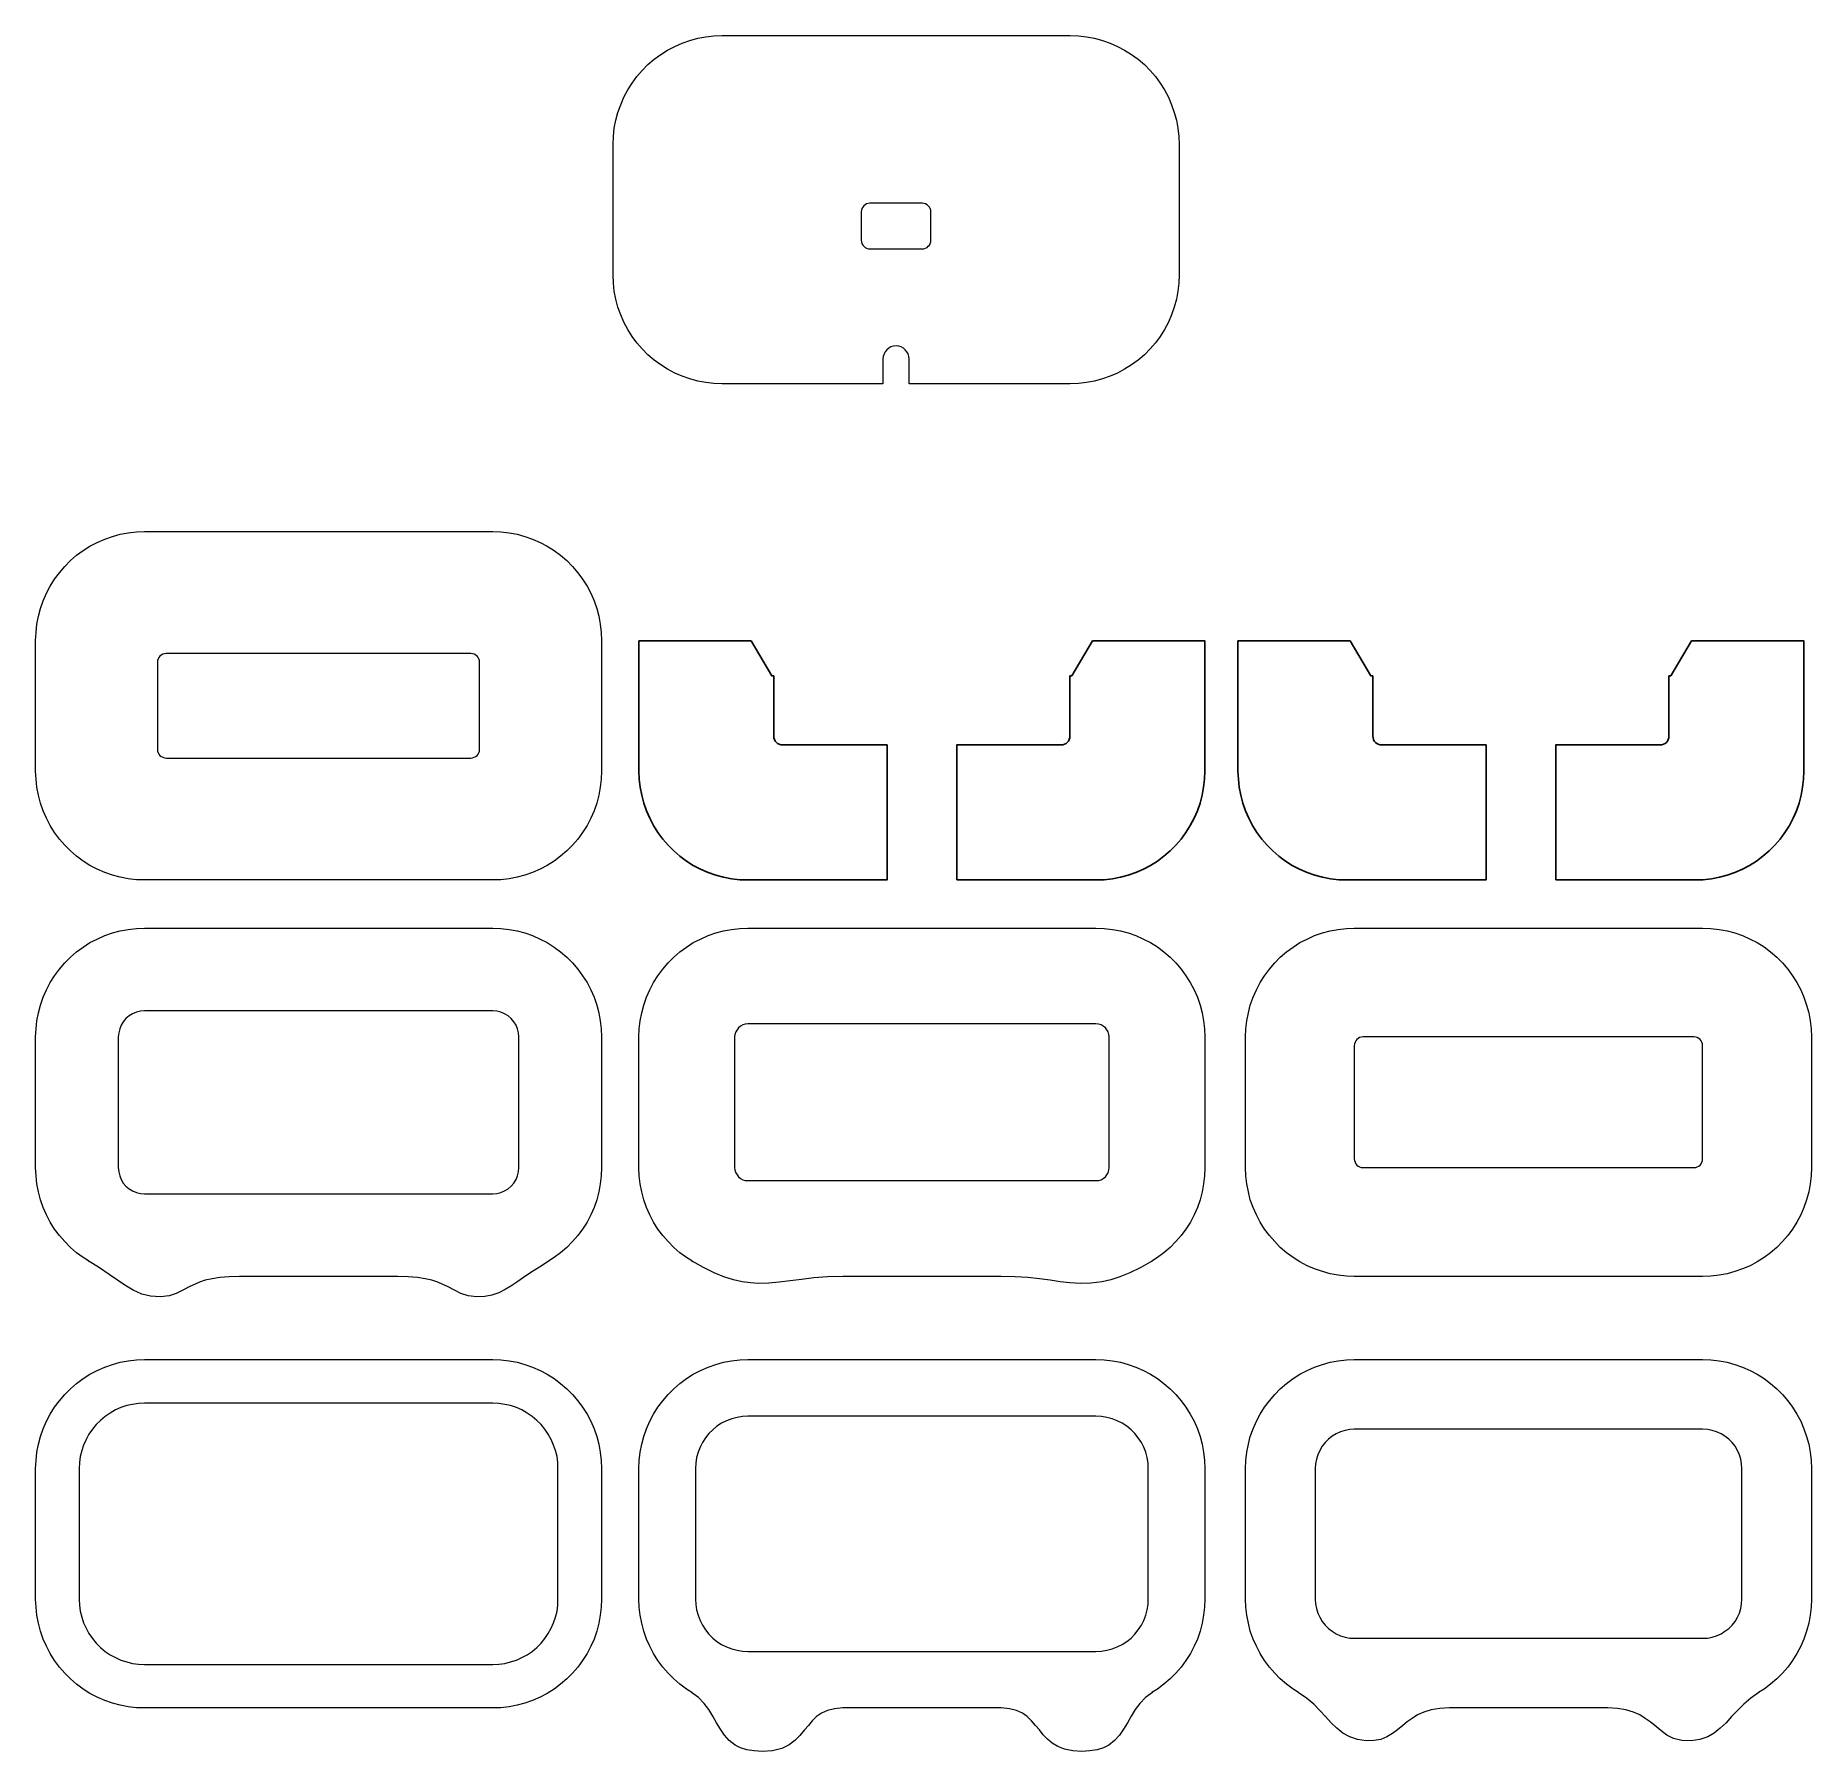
# Model space of a CAD drawing. Header units: centimetres. Extents: x -9.5 to 10, y -8.8 to 10.
import ezdxf

# ---------------------------------------------------------------- set-up
doc = ezdxf.new("R2010")
doc.units = ezdxf.units.CM
doc.header["$MEASUREMENT"] = 0
doc.layers.add('layer 1', color=7, linetype='Continuous')

msp = doc.modelspace()

# ---------------------------------------------------------------- linework, layer by layer
at = {"layer": 'layer 1', "color": 9, "lineweight": 13}
msp.add_open_spline([(3.03261, 8.91514), (3.03261, 8.91514), (3.02203, 9.0051), (3.02203, 9.0051), (3.02203, 9.0051), (3.02203, 9.0051), (3.00615, 9.09241), (3.00615, 9.09241), (3.00615, 9.09241), (3.00615, 9.09241), (2.98234, 9.17708), (2.98234, 9.17708), (2.98234, 9.17708), (2.98234, 9.17708), (2.95324, 9.26175), (2.95324, 9.26175), (2.95324, 9.26175), (2.95324, 9.26175), (2.91884, 9.34377), (2.91884, 9.34377), (2.91884, 9.34377), (2.91884, 9.34377), (2.87648, 9.42315), (2.87648, 9.42315), (2.87648, 9.42315), (2.87648, 9.42315), (2.82885, 9.49723), (2.82885, 9.49723), (2.82885, 9.49723), (2.82885, 9.49723), (2.77593, 9.56867), (2.77593, 9.56867), (2.77593, 9.56867), (2.77593, 9.56867), (2.71772, 9.63746), (2.71772, 9.63746), (2.71772, 9.63746), (2.71772, 9.63746), (2.65687, 9.70096), (2.65687, 9.70096), (2.65687, 9.70096), (2.65687, 9.70096), (2.58808, 9.75917), (2.58808, 9.75917), (2.58808, 9.75917), (2.58808, 9.75917), (2.51664, 9.81209), (2.51664, 9.81209), (2.51664, 9.81209), (2.51664, 9.81209), (2.43991, 9.85972), (2.43991, 9.85972), (2.43991, 9.85972), (2.43991, 9.85972), (2.36321, 9.89941), (2.36321, 9.89941), (2.36321, 9.89941), (2.36321, 9.89941), (2.28116, 9.93645), (2.28116, 9.93645), (2.28116, 9.93645), (2.28116, 9.93645), (2.19652, 9.96555), (2.19652, 9.96555), (2.19652, 9.96555), (2.19652, 9.96555), (2.11185, 9.98936), (2.11185, 9.98936), (2.11185, 9.98936), (2.11185, 9.98936), (2.02454, 10.00524), (2.02454, 10.00524), (2.02454, 10.00524), (2.02454, 10.00524), (1.93458, 10.01582), (1.93458, 10.01582), (1.93458, 10.01582), (1.93458, 10.01582), (1.84462, 10.01847), (1.84462, 10.01847), (1.84462, 10.01847), (1.84462, 10.01847), (-1.96537, 10.01845), (-1.96537, 10.01845), (-1.96537, 10.01845), (-1.96537, 10.01845), (-2.05268, 10.0158), (-2.05268, 10.0158), (-2.05268, 10.0158), (-2.05268, 10.0158), (-2.14261, 10.00522), (-2.14261, 10.00522), (-2.14261, 10.00522), (-2.14261, 10.00522), (-2.22995, 9.98934), (-2.22995, 9.98934), (-2.22995, 9.98934), (-2.22995, 9.98934), (-2.31459, 9.96553), (-2.31459, 9.96553), (-2.31459, 9.96553), (-2.31459, 9.96553), (-2.39926, 9.93643), (-2.39926, 9.93643), (-2.39926, 9.93643), (-2.39926, 9.93643), (-2.48131, 9.89939), (-2.48131, 9.89939), (-2.48131, 9.89939), (-2.48131, 9.89939), (-2.56069, 9.8597), (-2.56069, 9.8597), (-2.56069, 9.8597), (-2.56069, 9.8597), (-2.63477, 9.81207), (-2.63477, 9.81207), (-2.63477, 9.81207), (-2.63477, 9.81207), (-2.70621, 9.75915), (-2.70621, 9.75915), (-2.70621, 9.75915), (-2.70621, 9.75915), (-2.775, 9.70094), (-2.775, 9.70094), (-2.775, 9.70094), (-2.775, 9.70094), (-2.83585, 9.63744), (-2.83585, 9.63744), (-2.83585, 9.63744), (-2.83585, 9.63744), (-2.89406, 9.56865), (-2.89406, 9.56865), (-2.89406, 9.56865), (-2.89406, 9.56865), (-2.94698, 9.49721), (-2.94698, 9.49721), (-2.94698, 9.49721), (-2.94698, 9.49721), (-2.99461, 9.42313), (-2.99461, 9.42313), (-2.99461, 9.42313), (-2.99461, 9.42313), (-3.03697, 9.34375), (-3.03697, 9.34375), (-3.03697, 9.34375), (-3.03697, 9.34375), (-3.07137, 9.26173), (-3.07137, 9.26173), (-3.07137, 9.26173), (-3.07137, 9.26173), (-3.10312, 9.17706), (-3.10312, 9.17706), (-3.10312, 9.17706), (-3.10312, 9.17706), (-3.12429, 9.09239), (-3.12429, 9.09239), (-3.12429, 9.09239), (-3.12429, 9.09239), (-3.14281, 9.00508), (-3.14281, 9.00508), (-3.14281, 9.00508), (-3.14281, 9.00508), (-3.15075, 8.91512), (-3.15075, 8.91512), (-3.15075, 8.91512), (-3.15075, 8.91512), (-3.15604, 8.82781), (-3.15604, 8.82781), (-3.15604, 8.82781), (-3.15604, 8.82781), (-3.15604, 7.39906), (-3.15604, 7.39906), (-3.15604, 7.39906), (-3.15604, 7.39906), (-3.15075, 7.3091), (-3.15075, 7.3091), (-3.15075, 7.3091), (-3.15075, 7.3091), (-3.14281, 7.22179), (-3.14281, 7.22179), (-3.14281, 7.22179), (-3.14281, 7.22179), (-3.12429, 7.13448), (-3.12429, 7.13448), (-3.12429, 7.13448), (-3.12429, 7.13448), (-3.10312, 7.04714), (-3.10312, 7.04714), (-3.10312, 7.04714), (-3.10312, 7.04714), (-3.07137, 6.9625), (-3.07137, 6.9625), (-3.07137, 6.9625), (-3.07137, 6.9625), (-3.03697, 6.88312), (-3.03697, 6.88312), (-3.03697, 6.88312), (-3.03697, 6.88312), (-2.99461, 6.80374), (-2.99461, 6.80374), (-2.99461, 6.80374), (-2.99461, 6.80374), (-2.94698, 6.72701), (-2.94698, 6.72701), (-2.94698, 6.72701), (-2.94698, 6.72701), (-2.89406, 6.65557), (-2.89406, 6.65557), (-2.89406, 6.65557), (-2.89406, 6.65557), (-2.83585, 6.58942), (-2.83585, 6.58942), (-2.83585, 6.58942), (-2.83585, 6.58942), (-2.775, 6.52595), (-2.775, 6.52595), (-2.775, 6.52595), (-2.775, 6.52595), (-2.70621, 6.46774), (-2.70621, 6.46774), (-2.70621, 6.46774), (-2.70621, 6.46774), (-2.63477, 6.41482), (-2.63477, 6.41482), (-2.63477, 6.41482), (-2.63477, 6.41482), (-2.56069, 6.36719), (-2.56069, 6.36719), (-2.56069, 6.36719), (-2.56069, 6.36719), (-2.48131, 6.32483), (-2.48131, 6.32483), (-2.48131, 6.32483), (-2.48131, 6.32483), (-2.39926, 6.29043), (-2.39926, 6.29043), (-2.39926, 6.29043), (-2.39926, 6.29043), (-2.31459, 6.26133), (-2.31459, 6.26133), (-2.31459, 6.26133), (-2.31459, 6.26133), (-2.22995, 6.23752), (-2.22995, 6.23752), (-2.22995, 6.23752), (-2.22995, 6.23752), (-2.14261, 6.22164), (-2.14261, 6.22164), (-2.14261, 6.22164), (-2.14261, 6.22164), (-2.05268, 6.21106), (-2.05268, 6.21106), (-2.05268, 6.21106), (-2.05268, 6.21106), (-1.96537, 6.20841), (-1.96537, 6.20841), (-1.96537, 6.20841), (-1.96537, 6.20841), (-0.20322, 6.20845), (-0.20322, 6.20845), (-0.20322, 6.20845), (-0.20322, 6.20845), (-0.20322, 6.4801), (-0.20322, 6.4801), (-0.20322, 6.4801), (-0.20322, 6.559), (-0.13924, 6.62298), (-0.06034, 6.62298), (-0.06034, 6.62298), (0.01853, 6.62298), (0.08251, 6.55903), (0.08251, 6.4801), (0.08251, 6.4801), (0.08251, 6.4801), (0.08251, 6.20845), (0.08251, 6.20845), (0.08251, 6.20845), (0.08251, 6.20845), (1.84463, 6.20845), (1.84463, 6.20845), (1.84463, 6.20845), (1.84463, 6.20845), (1.93459, 6.2111), (1.93459, 6.2111), (1.93459, 6.2111), (1.93459, 6.2111), (2.02455, 6.22168), (2.02455, 6.22168), (2.02455, 6.22168), (2.02455, 6.22168), (2.11186, 6.23756), (2.11186, 6.23756), (2.11186, 6.23756), (2.11186, 6.23756), (2.19653, 6.26137), (2.19653, 6.26137), (2.19653, 6.26137), (2.19653, 6.26137), (2.28117, 6.29047), (2.28117, 6.29047), (2.28117, 6.29047), (2.28117, 6.29047), (2.36322, 6.32487), (2.36322, 6.32487), (2.36322, 6.32487), (2.36322, 6.32487), (2.43992, 6.36723), (2.43992, 6.36723), (2.43992, 6.36723), (2.43992, 6.36723), (2.51665, 6.41486), (2.51665, 6.41486), (2.51665, 6.41486), (2.51665, 6.41486), (2.58809, 6.46778), (2.58809, 6.46778), (2.58809, 6.46778), (2.58809, 6.46778), (2.65688, 6.52599), (2.65688, 6.52599), (2.65688, 6.52599), (2.65688, 6.52599), (2.71773, 6.58946), (2.71773, 6.58946), (2.71773, 6.58946), (2.71773, 6.58946), (2.77594, 6.65561), (2.77594, 6.65561), (2.77594, 6.65561), (2.77594, 6.65561), (2.82886, 6.72705), (2.82886, 6.72705), (2.82886, 6.72705), (2.82886, 6.72705), (2.87649, 6.80378), (2.87649, 6.80378), (2.87649, 6.80378), (2.87649, 6.80378), (2.91885, 6.88316), (2.91885, 6.88316), (2.91885, 6.88316), (2.91885, 6.88316), (2.95325, 6.96254), (2.95325, 6.96254), (2.95325, 6.96254), (2.95325, 6.96254), (2.98235, 7.04718), (2.98235, 7.04718), (2.98235, 7.04718), (2.98235, 7.04718), (3.00616, 7.13452), (3.00616, 7.13452), (3.00616, 7.13452), (3.00616, 7.13452), (3.02204, 7.22183), (3.02204, 7.22183), (3.02204, 7.22183), (3.02204, 7.22183), (3.03262, 7.30914), (3.03262, 7.30914), (3.03262, 7.30914), (3.03262, 7.30914), (3.03527, 7.3991), (3.03527, 7.3991), (3.03527, 7.3991), (3.03527, 7.3991), (3.03527, 8.82785), (3.03527, 8.82785), (3.03527, 8.82785), (3.03527, 8.82785), (3.03261, 8.91514), (3.03261, 8.91514)], degree=3, knots=[0, 0, 0, 0, 0.0106383, 0.0106383, 0.0106383, 0.0106383, 0.0212766, 0.0212766, 0.0212766, 0.0212766, 0.03191489, 0.03191489, 0.03191489, 0.03191489, 0.04255319, 0.04255319, 0.04255319, 0.04255319, 0.05319149, 0.05319149, 0.05319149, 0.05319149, 0.06382979, 0.06382979, 0.06382979, 0.06382979, 0.07446809, 0.07446809, 0.07446809, 0.07446809, 0.08510638, 0.08510638, 0.08510638, 0.08510638, 0.09574468, 0.09574468, 0.09574468, 0.09574468, 0.10638298, 0.10638298, 0.10638298, 0.10638298, 0.11702128, 0.11702128, 0.11702128, 0.11702128, 0.12765957, 0.12765957, 0.12765957, 0.12765957, 0.13829787, 0.13829787, 0.13829787, 0.13829787, 0.14893617, 0.14893617, 0.14893617, 0.14893617, 0.15957447, 0.15957447, 0.15957447, 0.15957447, 0.17021277, 0.17021277, 0.17021277, 0.17021277, 0.18085106, 0.18085106, 0.18085106, 0.18085106, 0.19148936, 0.19148936, 0.19148936, 0.19148936, 0.20212766, 0.20212766, 0.20212766, 0.20212766, 0.21276596, 0.21276596, 0.21276596, 0.21276596, 0.22340426, 0.22340426, 0.22340426, 0.22340426, 0.23404255, 0.23404255, 0.23404255, 0.23404255, 0.24468085, 0.24468085, 0.24468085, 0.24468085, 0.25531915, 0.25531915, 0.25531915, 0.25531915, 0.26595745, 0.26595745, 0.26595745, 0.26595745, 0.27659574, 0.27659574, 0.27659574, 0.27659574, 0.28723404, 0.28723404, 0.28723404, 0.28723404, 0.29787234, 0.29787234, 0.29787234, 0.29787234, 0.30851064, 0.30851064, 0.30851064, 0.30851064, 0.31914894, 0.31914894, 0.31914894, 0.31914894, 0.32978723, 0.32978723, 0.32978723, 0.32978723, 0.34042553, 0.34042553, 0.34042553, 0.34042553, 0.35106383, 0.35106383, 0.35106383, 0.35106383, 0.36170213, 0.36170213, 0.36170213, 0.36170213, 0.37234043, 0.37234043, 0.37234043, 0.37234043, 0.38297872, 0.38297872, 0.38297872, 0.38297872, 0.39361702, 0.39361702, 0.39361702, 0.39361702, 0.40425532, 0.40425532, 0.40425532, 0.40425532, 0.41489362, 0.41489362, 0.41489362, 0.41489362, 0.42553191, 0.42553191, 0.42553191, 0.42553191, 0.43617021, 0.43617021, 0.43617021, 0.43617021, 0.44680851, 0.44680851, 0.44680851, 0.44680851, 0.45744681, 0.45744681, 0.45744681, 0.45744681, 0.46808511, 0.46808511, 0.46808511, 0.46808511, 0.4787234, 0.4787234, 0.4787234, 0.4787234, 0.4893617, 0.4893617, 0.4893617, 0.4893617, 0.5, 0.5, 0.5, 0.5, 0.5106383, 0.5106383, 0.5106383, 0.5106383, 0.5212766, 0.5212766, 0.5212766, 0.5212766, 0.53191489, 0.53191489, 0.53191489, 0.53191489, 0.54255319, 0.54255319, 0.54255319, 0.54255319, 0.55319149, 0.55319149, 0.55319149, 0.55319149, 0.56382979, 0.56382979, 0.56382979, 0.56382979, 0.57446809, 0.57446809, 0.57446809, 0.57446809, 0.58510638, 0.58510638, 0.58510638, 0.58510638, 0.59574468, 0.59574468, 0.59574468, 0.59574468, 0.60638298, 0.60638298, 0.60638298, 0.60638298, 0.61702128, 0.61702128, 0.61702128, 0.61702128, 0.62765957, 0.62765957, 0.62765957, 0.62765957, 0.63829787, 0.63829787, 0.63829787, 0.63829787, 0.64893617, 0.64893617, 0.64893617, 0.64893617, 0.65957447, 0.65957447, 0.65957447, 0.65957447, 0.67021277, 0.67021277, 0.67021277, 0.67021277, 0.68085106, 0.68085106, 0.68085106, 0.68085106, 0.69148936, 0.69148936, 0.69148936, 0.69148936, 0.70212766, 0.70212766, 0.70212766, 0.70212766, 0.71276596, 0.71276596, 0.71276596, 0.71276596, 0.72340426, 0.72340426, 0.72340426, 0.72340426, 0.73404255, 0.73404255, 0.73404255, 0.73404255, 0.74468085, 0.74468085, 0.74468085, 0.74468085, 0.75531915, 0.75531915, 0.75531915, 0.75531915, 0.76595745, 0.76595745, 0.76595745, 0.76595745, 0.77659574, 0.77659574, 0.77659574, 0.77659574, 0.78723404, 0.78723404, 0.78723404, 0.78723404, 0.79787234, 0.79787234, 0.79787234, 0.79787234, 0.80851064, 0.80851064, 0.80851064, 0.80851064, 0.81914894, 0.81914894, 0.81914894, 0.81914894, 0.82978723, 0.82978723, 0.82978723, 0.82978723, 0.84042553, 0.84042553, 0.84042553, 0.84042553, 0.85106383, 0.85106383, 0.85106383, 0.85106383, 0.86170213, 0.86170213, 0.86170213, 0.86170213, 0.87234043, 0.87234043, 0.87234043, 0.87234043, 0.88297872, 0.88297872, 0.88297872, 0.88297872, 0.89361702, 0.89361702, 0.89361702, 0.89361702, 0.90425532, 0.90425532, 0.90425532, 0.90425532, 0.91489362, 0.91489362, 0.91489362, 0.91489362, 0.92553191, 0.92553191, 0.92553191, 0.92553191, 0.93617021, 0.93617021, 0.93617021, 0.93617021, 0.94680851, 0.94680851, 0.94680851, 0.94680851, 0.95744681, 0.95744681, 0.95744681, 0.95744681, 0.96808511, 0.96808511, 0.96808511, 0.96808511, 0.9787234, 0.9787234, 0.9787234, 0.9787234, 1, 1, 1, 1], dxfattribs=at)
at = {"layer": 'layer 1', "lineweight": 13}
msp.add_open_spline([(0.32063, 7.78008), (0.32063, 7.72748), (0.27801, 7.68483), (0.22538, 7.68483), (0.22538, 7.68483), (0.22538, 7.68483), (-0.34615, 7.68483), (-0.34615, 7.68483), (-0.34615, 7.68483), (-0.39875, 7.68483), (-0.4414, 7.72748), (-0.4414, 7.78008), (-0.4414, 7.78008), (-0.4414, 7.78008), (-0.4414, 8.08876), (-0.4414, 8.08876), (-0.4414, 8.08876), (-0.4414, 8.14136), (-0.39878, 8.18401), (-0.34615, 8.18401), (-0.34615, 8.18401), (-0.34615, 8.18401), (0.22538, 8.18401), (0.22538, 8.18401), (0.22538, 8.18401), (0.27798, 8.18401), (0.32063, 8.14136), (0.32063, 8.08876), (0.32063, 8.08876), (0.32063, 8.08876), (0.32063, 7.78008), (0.32063, 7.78008)], degree=3, knots=[0, 0, 0, 0, 0.11111111, 0.11111111, 0.11111111, 0.11111111, 0.22222222, 0.22222222, 0.22222222, 0.22222222, 0.33333333, 0.33333333, 0.33333333, 0.33333333, 0.44444444, 0.44444444, 0.44444444, 0.44444444, 0.55555556, 0.55555556, 0.55555556, 0.55555556, 0.66666667, 0.66666667, 0.66666667, 0.66666667, 0.77777778, 0.77777778, 0.77777778, 0.77777778, 1, 1, 1, 1], dxfattribs=at)
at = {"layer": 'layer 1', "color": 7, "lineweight": 13}
for points, knots in [([(-3.28474, 3.4886), (-3.28474, 3.4886), (-3.29532, 3.57856), (-3.29532, 3.57856), (-3.29532, 3.57856), (-3.29532, 3.57856), (-3.3112, 3.66587), (-3.3112, 3.66587), (-3.3112, 3.66587), (-3.3112, 3.66587), (-3.33501, 3.75054), (-3.33501, 3.75054), (-3.33501, 3.75054), (-3.33501, 3.75054), (-3.36411, 3.83521), (-3.36411, 3.83521), (-3.36411, 3.83521), (-3.36411, 3.83521), (-3.39851, 3.91723), (-3.39851, 3.91723), (-3.39851, 3.91723), (-3.39851, 3.91723), (-3.44084, 3.99661), (-3.44084, 3.99661), (-3.44084, 3.99661), (-3.44084, 3.99661), (-3.48847, 4.07069), (-3.48847, 4.07069), (-3.48847, 4.07069), (-3.48847, 4.07069), (-3.54139, 4.14213), (-3.54139, 4.14213), (-3.54139, 4.14213), (-3.54139, 4.14213), (-3.5996, 4.21092), (-3.5996, 4.21092), (-3.5996, 4.21092), (-3.5996, 4.21092), (-3.66045, 4.27442), (-3.66045, 4.27442), (-3.66045, 4.27442), (-3.66045, 4.27442), (-3.72924, 4.33263), (-3.72924, 4.33263), (-3.72924, 4.33263), (-3.72924, 4.33263), (-3.80068, 4.38555), (-3.80068, 4.38555), (-3.80068, 4.38555), (-3.80068, 4.38555), (-3.87741, 4.43318), (-3.87741, 4.43318), (-3.87741, 4.43318), (-3.87741, 4.43318), (-3.95414, 4.47287), (-3.95414, 4.47287), (-3.95414, 4.47287), (-3.95414, 4.47287), (-4.03616, 4.50991), (-4.03616, 4.50991), (-4.03616, 4.50991), (-4.03616, 4.50991), (-4.12083, 4.53901), (-4.12083, 4.53901), (-4.12083, 4.53901), (-4.12083, 4.53901), (-4.2055, 4.56282), (-4.2055, 4.56282), (-4.2055, 4.56282), (-4.2055, 4.56282), (-4.29281, 4.5787), (-4.29281, 4.5787), (-4.29281, 4.5787), (-4.29281, 4.5787), (-4.38277, 4.58928), (-4.38277, 4.58928), (-4.38277, 4.58928), (-4.38277, 4.58928), (-4.47273, 4.59193), (-4.47273, 4.59193), (-4.47273, 4.59193), (-4.47273, 4.59193), (-8.28271, 4.59191), (-8.28271, 4.59191), (-8.28271, 4.59191), (-8.28271, 4.59191), (-8.37002, 4.58926), (-8.37002, 4.58926), (-8.37002, 4.58926), (-8.37002, 4.58926), (-8.45998, 4.57868), (-8.45998, 4.57868), (-8.45998, 4.57868), (-8.45998, 4.57868), (-8.54729, 4.5628), (-8.54729, 4.5628), (-8.54729, 4.5628), (-8.54729, 4.5628), (-8.63196, 4.53899), (-8.63196, 4.53899), (-8.63196, 4.53899), (-8.63196, 4.53899), (-8.71663, 4.50989), (-8.71663, 4.50989), (-8.71663, 4.50989), (-8.71663, 4.50989), (-8.79865, 4.47285), (-8.79865, 4.47285), (-8.79865, 4.47285), (-8.79865, 4.47285), (-8.87803, 4.43316), (-8.87803, 4.43316), (-8.87803, 4.43316), (-8.87803, 4.43316), (-8.95211, 4.38553), (-8.95211, 4.38553), (-8.95211, 4.38553), (-8.95211, 4.38553), (-9.02355, 4.33261), (-9.02355, 4.33261), (-9.02355, 4.33261), (-9.02355, 4.33261), (-9.09234, 4.2744), (-9.09234, 4.2744), (-9.09234, 4.2744), (-9.09234, 4.2744), (-9.15319, 4.2109), (-9.15319, 4.2109), (-9.15319, 4.2109), (-9.15319, 4.2109), (-9.2114, 4.14211), (-9.2114, 4.14211), (-9.2114, 4.14211), (-9.2114, 4.14211), (-9.26432, 4.07067), (-9.26432, 4.07067), (-9.26432, 4.07067), (-9.26432, 4.07067), (-9.31195, 3.99659), (-9.31195, 3.99659), (-9.31195, 3.99659), (-9.31195, 3.99659), (-9.35428, 3.91721), (-9.35428, 3.91721), (-9.35428, 3.91721), (-9.35428, 3.91721), (-9.38868, 3.83519), (-9.38868, 3.83519), (-9.38868, 3.83519), (-9.38868, 3.83519), (-9.42043, 3.75052), (-9.42043, 3.75052), (-9.42043, 3.75052), (-9.42043, 3.75052), (-9.4416, 3.66585), (-9.4416, 3.66585), (-9.4416, 3.66585), (-9.4416, 3.66585), (-9.46012, 3.57854), (-9.46012, 3.57854), (-9.46012, 3.57854), (-9.46012, 3.57854), (-9.46806, 3.48858), (-9.46806, 3.48858), (-9.46806, 3.48858), (-9.46806, 3.48858), (-9.47335, 3.40127), (-9.47335, 3.40127), (-9.47335, 3.40127), (-9.47335, 3.40127), (-9.47335, 1.97252), (-9.47335, 1.97252), (-9.47335, 1.97252), (-9.47335, 1.97252), (-9.46806, 1.88256), (-9.46806, 1.88256), (-9.46806, 1.88256), (-9.46806, 1.88256), (-9.46012, 1.79525), (-9.46012, 1.79525), (-9.46012, 1.79525), (-9.46012, 1.79525), (-9.4416, 1.70794), (-9.4416, 1.70794), (-9.4416, 1.70794), (-9.4416, 1.70794), (-9.42043, 1.6206), (-9.42043, 1.6206), (-9.42043, 1.6206), (-9.42043, 1.6206), (-9.38868, 1.53596), (-9.38868, 1.53596), (-9.38868, 1.53596), (-9.38868, 1.53596), (-9.35428, 1.45658), (-9.35428, 1.45658), (-9.35428, 1.45658), (-9.35428, 1.45658), (-9.31195, 1.3772), (-9.31195, 1.3772), (-9.31195, 1.3772), (-9.31195, 1.3772), (-9.26432, 1.30047), (-9.26432, 1.30047), (-9.26432, 1.30047), (-9.26432, 1.30047), (-9.2114, 1.22903), (-9.2114, 1.22903), (-9.2114, 1.22903), (-9.2114, 1.22903), (-9.15319, 1.16288), (-9.15319, 1.16288), (-9.15319, 1.16288), (-9.15319, 1.16288), (-9.09234, 1.09941), (-9.09234, 1.09941), (-9.09234, 1.09941), (-9.09234, 1.09941), (-9.02355, 1.0412), (-9.02355, 1.0412), (-9.02355, 1.0412), (-9.02355, 1.0412), (-8.95211, 0.98828), (-8.95211, 0.98828), (-8.95211, 0.98828), (-8.95211, 0.98828), (-8.87803, 0.94065), (-8.87803, 0.94065), (-8.87803, 0.94065), (-8.87803, 0.94065), (-8.79865, 0.89829), (-8.79865, 0.89829), (-8.79865, 0.89829), (-8.79865, 0.89829), (-8.71663, 0.86389), (-8.71663, 0.86389), (-8.71663, 0.86389), (-8.71663, 0.86389), (-8.63196, 0.83479), (-8.63196, 0.83479), (-8.63196, 0.83479), (-8.63196, 0.83479), (-8.54729, 0.81098), (-8.54729, 0.81098), (-8.54729, 0.81098), (-8.54729, 0.81098), (-8.45998, 0.7951), (-8.45998, 0.7951), (-8.45998, 0.7951), (-8.45998, 0.7951), (-8.37002, 0.78452), (-8.37002, 0.78452), (-8.37002, 0.78452), (-8.37002, 0.78452), (-8.28271, 0.78187), (-8.28271, 0.78187), (-8.28271, 0.78187), (-8.28271, 0.78187), (-4.47271, 0.78191), (-4.47271, 0.78191), (-4.47271, 0.78191), (-4.47271, 0.78191), (-4.38275, 0.78456), (-4.38275, 0.78456), (-4.38275, 0.78456), (-4.38275, 0.78456), (-4.29279, 0.79514), (-4.29279, 0.79514), (-4.29279, 0.79514), (-4.29279, 0.79514), (-4.20548, 0.81102), (-4.20548, 0.81102), (-4.20548, 0.81102), (-4.20548, 0.81102), (-4.12081, 0.83483), (-4.12081, 0.83483), (-4.12081, 0.83483), (-4.12081, 0.83483), (-4.03614, 0.86393), (-4.03614, 0.86393), (-4.03614, 0.86393), (-4.03614, 0.86393), (-3.95412, 0.89833), (-3.95412, 0.89833), (-3.95412, 0.89833), (-3.95412, 0.89833), (-3.87739, 0.94069), (-3.87739, 0.94069), (-3.87739, 0.94069), (-3.87739, 0.94069), (-3.80066, 0.98832), (-3.80066, 0.98832), (-3.80066, 0.98832), (-3.80066, 0.98832), (-3.72922, 1.04124), (-3.72922, 1.04124), (-3.72922, 1.04124), (-3.72922, 1.04124), (-3.66043, 1.09945), (-3.66043, 1.09945), (-3.66043, 1.09945), (-3.66043, 1.09945), (-3.59958, 1.16292), (-3.59958, 1.16292), (-3.59958, 1.16292), (-3.59958, 1.16292), (-3.54137, 1.22907), (-3.54137, 1.22907), (-3.54137, 1.22907), (-3.54137, 1.22907), (-3.48845, 1.30051), (-3.48845, 1.30051), (-3.48845, 1.30051), (-3.48845, 1.30051), (-3.44082, 1.37724), (-3.44082, 1.37724), (-3.44082, 1.37724), (-3.44082, 1.37724), (-3.39849, 1.45662), (-3.39849, 1.45662), (-3.39849, 1.45662), (-3.39849, 1.45662), (-3.36409, 1.536), (-3.36409, 1.536), (-3.36409, 1.536), (-3.36409, 1.536), (-3.33499, 1.62064), (-3.33499, 1.62064), (-3.33499, 1.62064), (-3.33499, 1.62064), (-3.31118, 1.70798), (-3.31118, 1.70798), (-3.31118, 1.70798), (-3.31118, 1.70798), (-3.2953, 1.79529), (-3.2953, 1.79529), (-3.2953, 1.79529), (-3.2953, 1.79529), (-3.28472, 1.8826), (-3.28472, 1.8826), (-3.28472, 1.8826), (-3.28472, 1.8826), (-3.28207, 1.97256), (-3.28207, 1.97256), (-3.28207, 1.97256), (-3.28207, 1.97256), (-3.28207, 3.40131), (-3.28207, 3.40131), (-3.28207, 3.40131), (-3.28207, 3.40131), (-3.28474, 3.4886), (-3.28474, 3.4886)], [0, 0, 0, 0, 0.01123596, 0.01123596, 0.01123596, 0.01123596, 0.02247191, 0.02247191, 0.02247191, 0.02247191, 0.03370787, 0.03370787, 0.03370787, 0.03370787, 0.04494382, 0.04494382, 0.04494382, 0.04494382, 0.05617978, 0.05617978, 0.05617978, 0.05617978, 0.06741573, 0.06741573, 0.06741573, 0.06741573, 0.07865169, 0.07865169, 0.07865169, 0.07865169, 0.08988764, 0.08988764, 0.08988764, 0.08988764, 0.1011236, 0.1011236, 0.1011236, 0.1011236, 0.11235955, 0.11235955, 0.11235955, 0.11235955, 0.12359551, 0.12359551, 0.12359551, 0.12359551, 0.13483146, 0.13483146, 0.13483146, 0.13483146, 0.14606742, 0.14606742, 0.14606742, 0.14606742, 0.15730337, 0.15730337, 0.15730337, 0.15730337, 0.16853933, 0.16853933, 0.16853933, 0.16853933, 0.17977528, 0.17977528, 0.17977528, 0.17977528, 0.19101124, 0.19101124, 0.19101124, 0.19101124, 0.20224719, 0.20224719, 0.20224719, 0.20224719, 0.21348315, 0.21348315, 0.21348315, 0.21348315, 0.2247191, 0.2247191, 0.2247191, 0.2247191, 0.23595506, 0.23595506, 0.23595506, 0.23595506, 0.24719101, 0.24719101, 0.24719101, 0.24719101, 0.25842697, 0.25842697, 0.25842697, 0.25842697, 0.26966292, 0.26966292, 0.26966292, 0.26966292, 0.28089888, 0.28089888, 0.28089888, 0.28089888, 0.29213483, 0.29213483, 0.29213483, 0.29213483, 0.30337079, 0.30337079, 0.30337079, 0.30337079, 0.31460674, 0.31460674, 0.31460674, 0.31460674, 0.3258427, 0.3258427, 0.3258427, 0.3258427, 0.33707865, 0.33707865, 0.33707865, 0.33707865, 0.34831461, 0.34831461, 0.34831461, 0.34831461, 0.35955056, 0.35955056, 0.35955056, 0.35955056, 0.37078652, 0.37078652, 0.37078652, 0.37078652, 0.38202247, 0.38202247, 0.38202247, 0.38202247, 0.39325843, 0.39325843, 0.39325843, 0.39325843, 0.40449438, 0.40449438, 0.40449438, 0.40449438, 0.41573034, 0.41573034, 0.41573034, 0.41573034, 0.42696629, 0.42696629, 0.42696629, 0.42696629, 0.43820225, 0.43820225, 0.43820225, 0.43820225, 0.4494382, 0.4494382, 0.4494382, 0.4494382, 0.46067416, 0.46067416, 0.46067416, 0.46067416, 0.47191011, 0.47191011, 0.47191011, 0.47191011, 0.48314607, 0.48314607, 0.48314607, 0.48314607, 0.49438202, 0.49438202, 0.49438202, 0.49438202, 0.50561798, 0.50561798, 0.50561798, 0.50561798, 0.51685393, 0.51685393, 0.51685393, 0.51685393, 0.52808989, 0.52808989, 0.52808989, 0.52808989, 0.53932584, 0.53932584, 0.53932584, 0.53932584, 0.5505618, 0.5505618, 0.5505618, 0.5505618, 0.56179775, 0.56179775, 0.56179775, 0.56179775, 0.57303371, 0.57303371, 0.57303371, 0.57303371, 0.58426966, 0.58426966, 0.58426966, 0.58426966, 0.59550562, 0.59550562, 0.59550562, 0.59550562, 0.60674157, 0.60674157, 0.60674157, 0.60674157, 0.61797753, 0.61797753, 0.61797753, 0.61797753, 0.62921348, 0.62921348, 0.62921348, 0.62921348, 0.64044944, 0.64044944, 0.64044944, 0.64044944, 0.65168539, 0.65168539, 0.65168539, 0.65168539, 0.66292135, 0.66292135, 0.66292135, 0.66292135, 0.6741573, 0.6741573, 0.6741573, 0.6741573, 0.68539326, 0.68539326, 0.68539326, 0.68539326, 0.69662921, 0.69662921, 0.69662921, 0.69662921, 0.70786517, 0.70786517, 0.70786517, 0.70786517, 0.71910112, 0.71910112, 0.71910112, 0.71910112, 0.73033708, 0.73033708, 0.73033708, 0.73033708, 0.74157303, 0.74157303, 0.74157303, 0.74157303, 0.75280899, 0.75280899, 0.75280899, 0.75280899, 0.76404494, 0.76404494, 0.76404494, 0.76404494, 0.7752809, 0.7752809, 0.7752809, 0.7752809, 0.78651685, 0.78651685, 0.78651685, 0.78651685, 0.79775281, 0.79775281, 0.79775281, 0.79775281, 0.80898876, 0.80898876, 0.80898876, 0.80898876, 0.82022472, 0.82022472, 0.82022472, 0.82022472, 0.83146067, 0.83146067, 0.83146067, 0.83146067, 0.84269663, 0.84269663, 0.84269663, 0.84269663, 0.85393258, 0.85393258, 0.85393258, 0.85393258, 0.86516854, 0.86516854, 0.86516854, 0.86516854, 0.87640449, 0.87640449, 0.87640449, 0.87640449, 0.88764045, 0.88764045, 0.88764045, 0.88764045, 0.8988764, 0.8988764, 0.8988764, 0.8988764, 0.91011236, 0.91011236, 0.91011236, 0.91011236, 0.92134831, 0.92134831, 0.92134831, 0.92134831, 0.93258427, 0.93258427, 0.93258427, 0.93258427, 0.94382022, 0.94382022, 0.94382022, 0.94382022, 0.95505618, 0.95505618, 0.95505618, 0.95505618, 0.96629213, 0.96629213, 0.96629213, 0.96629213, 0.97752809, 0.97752809, 0.97752809, 0.97752809, 1, 1, 1, 1]), ([(-4.61559, 2.21063), (-4.61559, 2.15803), (-4.65824, 2.11538), (-4.71084, 2.11538), (-4.71084, 2.11538), (-4.71084, 2.11538), (-8.04459, 2.11538), (-8.04459, 2.11538), (-8.04459, 2.11538), (-8.09719, 2.11538), (-8.13984, 2.158), (-8.13984, 2.21063), (-8.13984, 2.21063), (-8.13984, 2.21063), (-8.13984, 3.16313), (-8.13984, 3.16313), (-8.13984, 3.16313), (-8.13984, 3.21573), (-8.09719, 3.25838), (-8.04459, 3.25838), (-8.04459, 3.25838), (-8.04459, 3.25838), (-4.71084, 3.25838), (-4.71084, 3.25838), (-4.71084, 3.25838), (-4.65824, 3.25838), (-4.61559, 3.21573), (-4.61559, 3.16313), (-4.61559, 3.16313), (-4.61559, 3.16313), (-4.61559, 2.21063), (-4.61559, 2.21063)], [0, 0, 0, 0, 0.11111111, 0.11111111, 0.11111111, 0.11111111, 0.22222222, 0.22222222, 0.22222222, 0.22222222, 0.33333333, 0.33333333, 0.33333333, 0.33333333, 0.44444444, 0.44444444, 0.44444444, 0.44444444, 0.55555556, 0.55555556, 0.55555556, 0.55555556, 0.66666667, 0.66666667, 0.66666667, 0.66666667, 0.77777778, 0.77777778, 0.77777778, 0.77777778, 1, 1, 1, 1]), ([(-3.28474, -0.84885), (-3.28474, -0.84885), (-3.29532, -0.75892), (-3.29532, -0.75892), (-3.29532, -0.75892), (-3.29532, -0.75892), (-3.3112, -0.67158), (-3.3112, -0.67158), (-3.3112, -0.67158), (-3.3112, -0.67158), (-3.33501, -0.58694), (-3.33501, -0.58694), (-3.33501, -0.58694), (-3.33501, -0.58694), (-3.36411, -0.50227), (-3.36411, -0.50227), (-3.36411, -0.50227), (-3.36411, -0.50227), (-3.39851, -0.42022), (-3.39851, -0.42022), (-3.39851, -0.42022), (-3.39851, -0.42022), (-3.44084, -0.34084), (-3.44084, -0.34084), (-3.44084, -0.34084), (-3.44084, -0.34084), (-3.48847, -0.26676), (-3.48847, -0.26676), (-3.48847, -0.26676), (-3.48847, -0.26676), (-3.54139, -0.19532), (-3.54139, -0.19532), (-3.54139, -0.19532), (-3.54139, -0.19532), (-3.5996, -0.12653), (-3.5996, -0.12653), (-3.5996, -0.12653), (-3.5996, -0.12653), (-3.66045, -0.06303), (-3.66045, -0.06303), (-3.66045, -0.06303), (-3.66045, -0.06303), (-3.72924, -0.00485), (-3.72924, -0.00485), (-3.72924, -0.00485), (-3.72924, -0.00485), (-3.80068, 0.04807), (-3.80068, 0.04807), (-3.80068, 0.04807), (-3.80068, 0.04807), (-3.87741, 0.09572), (-3.87741, 0.09572), (-3.87741, 0.09572), (-3.87741, 0.09572), (-3.95414, 0.13541), (-3.95414, 0.13541), (-3.95414, 0.13541), (-3.95414, 0.13541), (-4.03616, 0.17243), (-4.03616, 0.17243), (-4.03616, 0.17243), (-4.03616, 0.17243), (-4.12083, 0.20156), (-4.12083, 0.20156), (-4.12083, 0.20156), (-4.12083, 0.20156), (-4.2055, 0.22535), (-4.2055, 0.22535), (-4.2055, 0.22535), (-4.2055, 0.22535), (-4.29281, 0.24125), (-4.29281, 0.24125), (-4.29281, 0.24125), (-4.29281, 0.24125), (-4.38277, 0.25181), (-4.38277, 0.25181), (-4.38277, 0.25181), (-4.38277, 0.25181), (-4.47273, 0.25448), (-4.47273, 0.25448), (-4.47273, 0.25448), (-4.47273, 0.25448), (-8.28271, 0.25446), (-8.28271, 0.25446), (-8.28271, 0.25446), (-8.28271, 0.25446), (-8.37002, 0.25179), (-8.37002, 0.25179), (-8.37002, 0.25179), (-8.37002, 0.25179), (-8.45998, 0.24123), (-8.45998, 0.24123), (-8.45998, 0.24123), (-8.45998, 0.24123), (-8.54729, 0.22533), (-8.54729, 0.22533), (-8.54729, 0.22533), (-8.54729, 0.22533), (-8.63196, 0.20154), (-8.63196, 0.20154), (-8.63196, 0.20154), (-8.63196, 0.20154), (-8.71663, 0.17241), (-8.71663, 0.17241), (-8.71663, 0.17241), (-8.71663, 0.17241), (-8.79865, 0.13539), (-8.79865, 0.13539), (-8.79865, 0.13539), (-8.79865, 0.13539), (-8.87803, 0.0957), (-8.87803, 0.0957), (-8.87803, 0.0957), (-8.87803, 0.0957), (-8.95211, 0.04805), (-8.95211, 0.04805), (-8.95211, 0.04805), (-8.95211, 0.04805), (-9.02355, -0.00487), (-9.02355, -0.00487), (-9.02355, -0.00487), (-9.02355, -0.00487), (-9.09234, -0.06305), (-9.09234, -0.06305), (-9.09234, -0.06305), (-9.09234, -0.06305), (-9.15319, -0.12655), (-9.15319, -0.12655), (-9.15319, -0.12655), (-9.15319, -0.12655), (-9.2114, -0.19534), (-9.2114, -0.19534), (-9.2114, -0.19534), (-9.2114, -0.19534), (-9.26432, -0.26678), (-9.26432, -0.26678), (-9.26432, -0.26678), (-9.26432, -0.26678), (-9.31195, -0.34086), (-9.31195, -0.34086), (-9.31195, -0.34086), (-9.31195, -0.34086), (-9.35428, -0.42024), (-9.35428, -0.42024), (-9.35428, -0.42024), (-9.35428, -0.42024), (-9.38868, -0.50229), (-9.38868, -0.50229), (-9.38868, -0.50229), (-9.38868, -0.50229), (-9.42043, -0.58696), (-9.42043, -0.58696), (-9.42043, -0.58696), (-9.42043, -0.58696), (-9.4416, -0.6716), (-9.4416, -0.6716), (-9.4416, -0.6716), (-9.4416, -0.6716), (-9.46012, -0.75894), (-9.46012, -0.75894), (-9.46012, -0.75894), (-9.46012, -0.75894), (-9.46806, -0.84887), (-9.46806, -0.84887), (-9.46806, -0.84887), (-9.46806, -0.84887), (-9.47335, -0.93618), (-9.47335, -0.93618), (-9.47335, -0.93618), (-9.47335, -0.93618), (-9.47335, -2.36493), (-9.47335, -2.36493), (-9.47335, -2.36493), (-9.47335, -2.36493), (-9.46806, -2.45489), (-9.46806, -2.45489), (-9.46806, -2.45489), (-9.46806, -2.45489), (-9.46012, -2.5422), (-9.46012, -2.5422), (-9.46012, -2.5422), (-9.46012, -2.5422), (-9.4416, -2.62951), (-9.4416, -2.62951), (-9.4416, -2.62951), (-9.4416, -2.62951), (-9.42043, -2.71685), (-9.42043, -2.71685), (-9.42043, -2.71685), (-9.42043, -2.71685), (-9.38868, -2.80149), (-9.38868, -2.80149), (-9.38868, -2.80149), (-9.38868, -2.80149), (-9.35428, -2.88087), (-9.35428, -2.88087), (-9.35428, -2.88087), (-9.35428, -2.88087), (-9.31195, -2.96025), (-9.31195, -2.96025), (-9.31195, -2.96025), (-9.31195, -2.96025), (-9.26432, -3.03698), (-9.26432, -3.03698), (-9.26432, -3.03698), (-9.26432, -3.03698), (-9.2114, -3.10842), (-9.2114, -3.10842), (-9.2114, -3.10842), (-9.2114, -3.10842), (-9.15319, -3.17457), (-9.15319, -3.17457), (-9.15319, -3.17457), (-9.15319, -3.17457), (-9.09234, -3.23804), (-9.09234, -3.23804), (-9.09234, -3.23804), (-9.09234, -3.23804), (-9.02355, -3.29625), (-9.02355, -3.29625), (-9.02355, -3.29625), (-9.02355, -3.29625), (-8.95211, -3.34917), (-8.95211, -3.34917), (-8.95211, -3.34917), (-8.95211, -3.34917), (-8.89406, -3.38648), (-8.89406, -3.38648), (-8.89406, -3.38648), (-8.89406, -3.38648), (-8.89655, -3.38622), (-8.89655, -3.38622), (-8.89655, -3.38622), (-8.89655, -3.38622), (-8.7722, -3.46292), (-8.7722, -3.46292), (-8.7722, -3.46292), (-8.7722, -3.46292), (-8.66637, -3.53436), (-8.66637, -3.53436), (-8.66637, -3.53436), (-8.66637, -3.53436), (-8.57641, -3.59521), (-8.57641, -3.59521), (-8.57641, -3.59521), (-8.57641, -3.59521), (-8.49703, -3.6508), (-8.49703, -3.6508), (-8.49703, -3.6508), (-8.49703, -3.6508), (-8.40443, -3.70636), (-8.40443, -3.70636), (-8.40443, -3.70636), (-8.40443, -3.70636), (-8.31183, -3.74872), (-8.31183, -3.74872), (-8.31183, -3.74872), (-8.31183, -3.74872), (-8.21393, -3.77251), (-8.21393, -3.77251), (-8.21393, -3.77251), (-8.21393, -3.77251), (-8.10545, -3.7778), (-8.10545, -3.7778), (-8.10545, -3.7778), (-8.10545, -3.7778), (-8.01285, -3.76722), (-8.01285, -3.76722), (-8.01285, -3.76722), (-8.01285, -3.76722), (-7.93347, -3.74076), (-7.93347, -3.74076), (-7.93347, -3.74076), (-7.93347, -3.74076), (-7.86203, -3.70636), (-7.86203, -3.70636), (-7.86203, -3.70636), (-7.86203, -3.70636), (-7.78533, -3.66403), (-7.78533, -3.66403), (-7.78533, -3.66403), (-7.78533, -3.66403), (-7.73506, -3.64286), (-7.73506, -3.64286), (-7.73506, -3.64286), (-7.73506, -3.64286), (-7.6795, -3.61905), (-7.6795, -3.61905), (-7.6795, -3.61905), (-7.6795, -3.61905), (-7.616, -3.59788), (-7.616, -3.59788), (-7.616, -3.59788), (-7.616, -3.59788), (-7.54192, -3.58198), (-7.54192, -3.58198), (-7.54192, -3.58198), (-7.54192, -3.58198), (-7.45725, -3.56875), (-7.45725, -3.56875), (-7.45725, -3.56875), (-7.45725, -3.56875), (-7.35671, -3.55819), (-7.35671, -3.55819), (-7.35671, -3.55819), (-7.35671, -3.55819), (-7.24294, -3.55552), (-7.24294, -3.55552), (-7.24294, -3.55552), (-7.24294, -3.55552), (-5.50991, -3.55548), (-5.50991, -3.55548), (-5.50991, -3.55548), (-5.50991, -3.55548), (-5.39611, -3.55815), (-5.39611, -3.55815), (-5.39611, -3.55815), (-5.39611, -3.55815), (-5.29557, -3.56871), (-5.29557, -3.56871), (-5.29557, -3.56871), (-5.29557, -3.56871), (-5.2109, -3.58194), (-5.2109, -3.58194), (-5.2109, -3.58194), (-5.2109, -3.58194), (-5.13682, -3.59784), (-5.13682, -3.59784), (-5.13682, -3.59784), (-5.13682, -3.59784), (-5.07335, -3.61901), (-5.07335, -3.61901), (-5.07335, -3.61901), (-5.07335, -3.61901), (-5.01776, -3.64282), (-5.01776, -3.64282), (-5.01776, -3.64282), (-5.01776, -3.64282), (-4.96752, -3.66399), (-4.96752, -3.66399), (-4.96752, -3.66399), (-4.96752, -3.66399), (-4.89079, -3.70632), (-4.89079, -3.70632), (-4.89079, -3.70632), (-4.89079, -3.70632), (-4.81935, -3.74072), (-4.81935, -3.74072), (-4.81935, -3.74072), (-4.81935, -3.74072), (-4.73997, -3.76718), (-4.73997, -3.76718), (-4.73997, -3.76718), (-4.73997, -3.76718), (-4.64737, -3.77776), (-4.64737, -3.77776), (-4.64737, -3.77776), (-4.64737, -3.77776), (-4.56006, -3.77511), (-4.56006, -3.77511), (-4.56006, -3.77511), (-4.56006, -3.77511), (-4.48068, -3.75921), (-4.48068, -3.75921), (-4.48068, -3.75921), (-4.48068, -3.75921), (-4.4066, -3.73542), (-4.4066, -3.73542), (-4.4066, -3.73542), (-4.4066, -3.73542), (-4.33516, -3.69838), (-4.33516, -3.69838), (-4.33516, -3.69838), (-4.33516, -3.69838), (-4.27431, -3.66134), (-4.27431, -3.66134), (-4.27431, -3.66134), (-4.27431, -3.66134), (-4.20816, -3.61901), (-4.20816, -3.61901), (-4.20816, -3.61901), (-4.20816, -3.61901), (-4.13672, -3.56874), (-4.13672, -3.56874), (-4.13672, -3.56874), (-4.13672, -3.56874), (-4.0547, -3.51318), (-4.0547, -3.51318), (-4.0547, -3.51318), (-4.0547, -3.51318), (-3.9621, -3.45233), (-3.9621, -3.45233), (-3.9621, -3.45233), (-3.9621, -3.45233), (-3.85627, -3.38618), (-3.85627, -3.38618), (-3.85627, -3.38618), (-3.85627, -3.38618), (-3.86122, -3.38671), (-3.86122, -3.38671), (-3.86122, -3.38671), (-3.86122, -3.38671), (-3.80071, -3.34914), (-3.80071, -3.34914), (-3.80071, -3.34914), (-3.80071, -3.34914), (-3.72927, -3.29622), (-3.72927, -3.29622), (-3.72927, -3.29622), (-3.72927, -3.29622), (-3.66048, -3.23801), (-3.66048, -3.23801), (-3.66048, -3.23801), (-3.66048, -3.23801), (-3.59963, -3.17454), (-3.59963, -3.17454), (-3.59963, -3.17454), (-3.59963, -3.17454), (-3.54142, -3.10839), (-3.54142, -3.10839), (-3.54142, -3.10839), (-3.54142, -3.10839), (-3.4885, -3.03695), (-3.4885, -3.03695), (-3.4885, -3.03695), (-3.4885, -3.03695), (-3.44087, -2.96022), (-3.44087, -2.96022), (-3.44087, -2.96022), (-3.44087, -2.96022), (-3.39854, -2.88084), (-3.39854, -2.88084), (-3.39854, -2.88084), (-3.39854, -2.88084), (-3.36414, -2.80146), (-3.36414, -2.80146), (-3.36414, -2.80146), (-3.36414, -2.80146), (-3.33504, -2.71682), (-3.33504, -2.71682), (-3.33504, -2.71682), (-3.33504, -2.71682), (-3.31123, -2.62948), (-3.31123, -2.62948), (-3.31123, -2.62948), (-3.31123, -2.62948), (-3.29535, -2.54217), (-3.29535, -2.54217), (-3.29535, -2.54217), (-3.29535, -2.54217), (-3.28477, -2.45486), (-3.28477, -2.45486), (-3.28477, -2.45486), (-3.28477, -2.45486), (-3.28212, -2.3649), (-3.28212, -2.3649), (-3.28212, -2.3649), (-3.28212, -2.3649), (-3.28212, -0.93615), (-3.28212, -0.93615), (-3.28212, -0.93615), (-3.28212, -0.93615), (-3.28474, -0.84885), (-3.28474, -0.84885)], [0, 0, 0, 0, 0.00854701, 0.00854701, 0.00854701, 0.00854701, 0.01709402, 0.01709402, 0.01709402, 0.01709402, 0.02564103, 0.02564103, 0.02564103, 0.02564103, 0.03418803, 0.03418803, 0.03418803, 0.03418803, 0.04273504, 0.04273504, 0.04273504, 0.04273504, 0.05128205, 0.05128205, 0.05128205, 0.05128205, 0.05982906, 0.05982906, 0.05982906, 0.05982906, 0.06837607, 0.06837607, 0.06837607, 0.06837607, 0.07692308, 0.07692308, 0.07692308, 0.07692308, 0.08547009, 0.08547009, 0.08547009, 0.08547009, 0.09401709, 0.09401709, 0.09401709, 0.09401709, 0.1025641, 0.1025641, 0.1025641, 0.1025641, 0.11111111, 0.11111111, 0.11111111, 0.11111111, 0.11965812, 0.11965812, 0.11965812, 0.11965812, 0.12820513, 0.12820513, 0.12820513, 0.12820513, 0.13675214, 0.13675214, 0.13675214, 0.13675214, 0.14529915, 0.14529915, 0.14529915, 0.14529915, 0.15384615, 0.15384615, 0.15384615, 0.15384615, 0.16239316, 0.16239316, 0.16239316, 0.16239316, 0.17094017, 0.17094017, 0.17094017, 0.17094017, 0.17948718, 0.17948718, 0.17948718, 0.17948718, 0.18803419, 0.18803419, 0.18803419, 0.18803419, 0.1965812, 0.1965812, 0.1965812, 0.1965812, 0.20512821, 0.20512821, 0.20512821, 0.20512821, 0.21367521, 0.21367521, 0.21367521, 0.21367521, 0.22222222, 0.22222222, 0.22222222, 0.22222222, 0.23076923, 0.23076923, 0.23076923, 0.23076923, 0.23931624, 0.23931624, 0.23931624, 0.23931624, 0.24786325, 0.24786325, 0.24786325, 0.24786325, 0.25641026, 0.25641026, 0.25641026, 0.25641026, 0.26495726, 0.26495726, 0.26495726, 0.26495726, 0.27350427, 0.27350427, 0.27350427, 0.27350427, 0.28205128, 0.28205128, 0.28205128, 0.28205128, 0.29059829, 0.29059829, 0.29059829, 0.29059829, 0.2991453, 0.2991453, 0.2991453, 0.2991453, 0.30769231, 0.30769231, 0.30769231, 0.30769231, 0.31623932, 0.31623932, 0.31623932, 0.31623932, 0.32478632, 0.32478632, 0.32478632, 0.32478632, 0.33333333, 0.33333333, 0.33333333, 0.33333333, 0.34188034, 0.34188034, 0.34188034, 0.34188034, 0.35042735, 0.35042735, 0.35042735, 0.35042735, 0.35897436, 0.35897436, 0.35897436, 0.35897436, 0.36752137, 0.36752137, 0.36752137, 0.36752137, 0.37606838, 0.37606838, 0.37606838, 0.37606838, 0.38461538, 0.38461538, 0.38461538, 0.38461538, 0.39316239, 0.39316239, 0.39316239, 0.39316239, 0.4017094, 0.4017094, 0.4017094, 0.4017094, 0.41025641, 0.41025641, 0.41025641, 0.41025641, 0.41880342, 0.41880342, 0.41880342, 0.41880342, 0.42735043, 0.42735043, 0.42735043, 0.42735043, 0.43589744, 0.43589744, 0.43589744, 0.43589744, 0.44444444, 0.44444444, 0.44444444, 0.44444444, 0.45299145, 0.45299145, 0.45299145, 0.45299145, 0.46153846, 0.46153846, 0.46153846, 0.46153846, 0.47008547, 0.47008547, 0.47008547, 0.47008547, 0.47863248, 0.47863248, 0.47863248, 0.47863248, 0.48717949, 0.48717949, 0.48717949, 0.48717949, 0.4957265, 0.4957265, 0.4957265, 0.4957265, 0.5042735, 0.5042735, 0.5042735, 0.5042735, 0.51282051, 0.51282051, 0.51282051, 0.51282051, 0.52136752, 0.52136752, 0.52136752, 0.52136752, 0.52991453, 0.52991453, 0.52991453, 0.52991453, 0.53846154, 0.53846154, 0.53846154, 0.53846154, 0.54700855, 0.54700855, 0.54700855, 0.54700855, 0.55555556, 0.55555556, 0.55555556, 0.55555556, 0.56410256, 0.56410256, 0.56410256, 0.56410256, 0.57264957, 0.57264957, 0.57264957, 0.57264957, 0.58119658, 0.58119658, 0.58119658, 0.58119658, 0.58974359, 0.58974359, 0.58974359, 0.58974359, 0.5982906, 0.5982906, 0.5982906, 0.5982906, 0.60683761, 0.60683761, 0.60683761, 0.60683761, 0.61538462, 0.61538462, 0.61538462, 0.61538462, 0.62393162, 0.62393162, 0.62393162, 0.62393162, 0.63247863, 0.63247863, 0.63247863, 0.63247863, 0.64102564, 0.64102564, 0.64102564, 0.64102564, 0.64957265, 0.64957265, 0.64957265, 0.64957265, 0.65811966, 0.65811966, 0.65811966, 0.65811966, 0.66666667, 0.66666667, 0.66666667, 0.66666667, 0.67521368, 0.67521368, 0.67521368, 0.67521368, 0.68376068, 0.68376068, 0.68376068, 0.68376068, 0.69230769, 0.69230769, 0.69230769, 0.69230769, 0.7008547, 0.7008547, 0.7008547, 0.7008547, 0.70940171, 0.70940171, 0.70940171, 0.70940171, 0.71794872, 0.71794872, 0.71794872, 0.71794872, 0.72649573, 0.72649573, 0.72649573, 0.72649573, 0.73504274, 0.73504274, 0.73504274, 0.73504274, 0.74358974, 0.74358974, 0.74358974, 0.74358974, 0.75213675, 0.75213675, 0.75213675, 0.75213675, 0.76068376, 0.76068376, 0.76068376, 0.76068376, 0.76923077, 0.76923077, 0.76923077, 0.76923077, 0.77777778, 0.77777778, 0.77777778, 0.77777778, 0.78632479, 0.78632479, 0.78632479, 0.78632479, 0.79487179, 0.79487179, 0.79487179, 0.79487179, 0.8034188, 0.8034188, 0.8034188, 0.8034188, 0.81196581, 0.81196581, 0.81196581, 0.81196581, 0.82051282, 0.82051282, 0.82051282, 0.82051282, 0.82905983, 0.82905983, 0.82905983, 0.82905983, 0.83760684, 0.83760684, 0.83760684, 0.83760684, 0.84615385, 0.84615385, 0.84615385, 0.84615385, 0.85470085, 0.85470085, 0.85470085, 0.85470085, 0.86324786, 0.86324786, 0.86324786, 0.86324786, 0.87179487, 0.87179487, 0.87179487, 0.87179487, 0.88034188, 0.88034188, 0.88034188, 0.88034188, 0.88888889, 0.88888889, 0.88888889, 0.88888889, 0.8974359, 0.8974359, 0.8974359, 0.8974359, 0.90598291, 0.90598291, 0.90598291, 0.90598291, 0.91452991, 0.91452991, 0.91452991, 0.91452991, 0.92307692, 0.92307692, 0.92307692, 0.92307692, 0.93162393, 0.93162393, 0.93162393, 0.93162393, 0.94017094, 0.94017094, 0.94017094, 0.94017094, 0.94871795, 0.94871795, 0.94871795, 0.94871795, 0.95726496, 0.95726496, 0.95726496, 0.95726496, 0.96581197, 0.96581197, 0.96581197, 0.96581197, 0.97435897, 0.97435897, 0.97435897, 0.97435897, 0.98290598, 0.98290598, 0.98290598, 0.98290598, 1, 1, 1, 1]), ([(3.31482, -0.84885), (3.31482, -0.84885), (3.30426, -0.75889), (3.30426, -0.75889), (3.30426, -0.75889), (3.30426, -0.75889), (3.28836, -0.67158), (3.28836, -0.67158), (3.28836, -0.67158), (3.28836, -0.67158), (3.26457, -0.58691), (3.26457, -0.58691), (3.26457, -0.58691), (3.26457, -0.58691), (3.23544, -0.50224), (3.23544, -0.50224), (3.23544, -0.50224), (3.23544, -0.50224), (3.20107, -0.42022), (3.20107, -0.42022), (3.20107, -0.42022), (3.20107, -0.42022), (3.15871, -0.34084), (3.15871, -0.34084), (3.15871, -0.34084), (3.15871, -0.34084), (3.11108, -0.26676), (3.11108, -0.26676), (3.11108, -0.26676), (3.11108, -0.26676), (3.05816, -0.19532), (3.05816, -0.19532), (3.05816, -0.19532), (3.05816, -0.19532), (2.99995, -0.12653), (2.99995, -0.12653), (2.99995, -0.12653), (2.99995, -0.12653), (2.9391, -0.06303), (2.9391, -0.06303), (2.9391, -0.06303), (2.9391, -0.06303), (2.87031, -0.00482), (2.87031, -0.00482), (2.87031, -0.00482), (2.87031, -0.00482), (2.79885, 0.0481), (2.79885, 0.0481), (2.79885, 0.0481), (2.79885, 0.0481), (2.72215, 0.09573), (2.72215, 0.09573), (2.72215, 0.09573), (2.72215, 0.09573), (2.64545, 0.13542), (2.64545, 0.13542), (2.64545, 0.13542), (2.64545, 0.13542), (2.5634, 0.17246), (2.5634, 0.17246), (2.5634, 0.17246), (2.5634, 0.17246), (2.47873, 0.20156), (2.47873, 0.20156), (2.47873, 0.20156), (2.47873, 0.20156), (2.39409, 0.22537), (2.39409, 0.22537), (2.39409, 0.22537), (2.39409, 0.22537), (2.30675, 0.24125), (2.30675, 0.24125), (2.30675, 0.24125), (2.30675, 0.24125), (2.21679, 0.25183), (2.21679, 0.25183), (2.21679, 0.25183), (2.21679, 0.25183), (2.12686, 0.25448), (2.12686, 0.25448), (2.12686, 0.25448), (2.12686, 0.25448), (-1.68313, 0.25446), (-1.68313, 0.25446), (-1.68313, 0.25446), (-1.68313, 0.25446), (-1.77044, 0.25181), (-1.77044, 0.25181), (-1.77044, 0.25181), (-1.77044, 0.25181), (-1.8604, 0.24123), (-1.8604, 0.24123), (-1.8604, 0.24123), (-1.8604, 0.24123), (-1.94771, 0.22535), (-1.94771, 0.22535), (-1.94771, 0.22535), (-1.94771, 0.22535), (-2.03238, 0.20154), (-2.03238, 0.20154), (-2.03238, 0.20154), (-2.03238, 0.20154), (-2.11705, 0.17244), (-2.11705, 0.17244), (-2.11705, 0.17244), (-2.11705, 0.17244), (-2.19907, 0.1354), (-2.19907, 0.1354), (-2.19907, 0.1354), (-2.19907, 0.1354), (-2.27845, 0.09571), (-2.27845, 0.09571), (-2.27845, 0.09571), (-2.27845, 0.09571), (-2.35253, 0.04808), (-2.35253, 0.04808), (-2.35253, 0.04808), (-2.35253, 0.04808), (-2.42397, -0.00484), (-2.42397, -0.00484), (-2.42397, -0.00484), (-2.42397, -0.00484), (-2.49276, -0.06305), (-2.49276, -0.06305), (-2.49276, -0.06305), (-2.49276, -0.06305), (-2.55361, -0.12655), (-2.55361, -0.12655), (-2.55361, -0.12655), (-2.55361, -0.12655), (-2.61182, -0.19534), (-2.61182, -0.19534), (-2.61182, -0.19534), (-2.61182, -0.19534), (-2.66474, -0.26678), (-2.66474, -0.26678), (-2.66474, -0.26678), (-2.66474, -0.26678), (-2.71237, -0.34086), (-2.71237, -0.34086), (-2.71237, -0.34086), (-2.71237, -0.34086), (-2.7547, -0.42024), (-2.7547, -0.42024), (-2.7547, -0.42024), (-2.7547, -0.42024), (-2.7891, -0.50226), (-2.7891, -0.50226), (-2.7891, -0.50226), (-2.7891, -0.50226), (-2.82085, -0.58693), (-2.82085, -0.58693), (-2.82085, -0.58693), (-2.82085, -0.58693), (-2.84202, -0.6716), (-2.84202, -0.6716), (-2.84202, -0.6716), (-2.84202, -0.6716), (-2.86054, -0.75891), (-2.86054, -0.75891), (-2.86054, -0.75891), (-2.86054, -0.75891), (-2.86848, -0.84887), (-2.86848, -0.84887), (-2.86848, -0.84887), (-2.86848, -0.84887), (-2.87377, -0.93618), (-2.87377, -0.93618), (-2.87377, -0.93618), (-2.87377, -0.93618), (-2.87377, -2.36493), (-2.87377, -2.36493), (-2.87377, -2.36493), (-2.87377, -2.36493), (-2.86848, -2.45489), (-2.86848, -2.45489), (-2.86848, -2.45489), (-2.86848, -2.45489), (-2.86054, -2.5422), (-2.86054, -2.5422), (-2.86054, -2.5422), (-2.86054, -2.5422), (-2.84202, -2.62951), (-2.84202, -2.62951), (-2.84202, -2.62951), (-2.84202, -2.62951), (-2.82085, -2.71685), (-2.82085, -2.71685), (-2.82085, -2.71685), (-2.82085, -2.71685), (-2.7891, -2.80149), (-2.7891, -2.80149), (-2.7891, -2.80149), (-2.7891, -2.80149), (-2.7547, -2.88087), (-2.7547, -2.88087), (-2.7547, -2.88087), (-2.7547, -2.88087), (-2.71237, -2.96025), (-2.71237, -2.96025), (-2.71237, -2.96025), (-2.71237, -2.96025), (-2.66474, -3.03698), (-2.66474, -3.03698), (-2.66474, -3.03698), (-2.66474, -3.03698), (-2.61182, -3.10842), (-2.61182, -3.10842), (-2.61182, -3.10842), (-2.61182, -3.10842), (-2.55361, -3.17457), (-2.55361, -3.17457), (-2.55361, -3.17457), (-2.55361, -3.17457), (-2.49276, -3.23804), (-2.49276, -3.23804), (-2.49276, -3.23804), (-2.49276, -3.23804), (-2.42397, -3.29625), (-2.42397, -3.29625), (-2.42397, -3.29625), (-2.42397, -3.29625), (-2.35253, -3.34917), (-2.35253, -3.34917), (-2.35253, -3.34917), (-2.35253, -3.34917), (-2.29448, -3.38648), (-2.29448, -3.38648), (-2.29448, -3.38648), (-2.29448, -3.38648), (-2.29697, -3.38622), (-2.29697, -3.38622), (-2.29697, -3.38622), (-2.29697, -3.38622), (-2.28236, -3.39426), (-2.28236, -3.39426), (-2.28236, -3.39426), (-2.28236, -3.39426), (-2.27844, -3.3968), (-2.27844, -3.3968), (-2.27844, -3.3968), (-2.27844, -3.3968), (-2.25788, -3.40778), (-2.25788, -3.40778), (-2.25788, -3.40778), (-2.25788, -3.40778), (-2.16731, -3.45768), (-2.16731, -3.45768), (-2.16731, -3.45768), (-2.16731, -3.45768), (-2.05089, -3.51586), (-2.05089, -3.51586), (-2.05089, -3.51586), (-2.05089, -3.51586), (-1.94241, -3.56084), (-1.94241, -3.56084), (-1.94241, -3.56084), (-1.94241, -3.56084), (-1.83922, -3.59259), (-1.83922, -3.59259), (-1.83922, -3.59259), (-1.83922, -3.59259), (-1.74397, -3.61376), (-1.74397, -3.61376), (-1.74397, -3.61376), (-1.74397, -3.61376), (-1.65137, -3.62699), (-1.65137, -3.62699), (-1.65137, -3.62699), (-1.65137, -3.62699), (-1.56406, -3.63228), (-1.56406, -3.63228), (-1.56406, -3.63228), (-1.56406, -3.63228), (-1.45029, -3.62963), (-1.45029, -3.62963), (-1.45029, -3.62963), (-1.45029, -3.62963), (-1.33916, -3.61905), (-1.33916, -3.61905), (-1.33916, -3.61905), (-1.33916, -3.61905), (-1.2201, -3.60317), (-1.2201, -3.60317), (-1.2201, -3.60317), (-1.2201, -3.60317), (-1.09575, -3.58727), (-1.09575, -3.58727), (-1.09575, -3.58727), (-1.09575, -3.58727), (-0.95817, -3.57139), (-0.95817, -3.57139), (-0.95817, -3.57139), (-0.95817, -3.57139), (-0.81, -3.56081), (-0.81, -3.56081), (-0.81, -3.56081), (-0.81, -3.56081), (-0.64331, -3.55552), (-0.64331, -3.55552), (-0.64331, -3.55552), (-0.64331, -3.55552), (1.0897, -3.55548), (1.0897, -3.55548), (1.0897, -3.55548), (1.0897, -3.55548), (1.24318, -3.56077), (1.24318, -3.56077), (1.24318, -3.56077), (1.24318, -3.56077), (1.38074, -3.56871), (1.38074, -3.56871), (1.38074, -3.56871), (1.38074, -3.56871), (1.50777, -3.58194), (1.50777, -3.58194), (1.50777, -3.58194), (1.50777, -3.58194), (1.62683, -3.59784), (1.62683, -3.59784), (1.62683, -3.59784), (1.62683, -3.59784), (1.73531, -3.61372), (1.73531, -3.61372), (1.73531, -3.61372), (1.73531, -3.61372), (1.84114, -3.6243), (1.84114, -3.6243), (1.84114, -3.6243), (1.84114, -3.6243), (1.95756, -3.63224), (1.95756, -3.63224), (1.95756, -3.63224), (1.95756, -3.63224), (2.07133, -3.62959), (2.07133, -3.62959), (2.07133, -3.62959), (2.07133, -3.62959), (2.19304, -3.61369), (2.19304, -3.61369), (2.19304, -3.61369), (2.19304, -3.61369), (2.28832, -3.59252), (2.28832, -3.59252), (2.28832, -3.59252), (2.28832, -3.59252), (2.38886, -3.56077), (2.38886, -3.56077), (2.38886, -3.56077), (2.38886, -3.56077), (2.49734, -3.51579), (2.49734, -3.51579), (2.49734, -3.51579), (2.49734, -3.51579), (2.6164, -3.45761), (2.6164, -3.45761), (2.6164, -3.45761), (2.6164, -3.45761), (2.7434, -3.38617), (2.7434, -3.38617), (2.7434, -3.38617), (2.7434, -3.38617), (2.73843, -3.3867), (2.73843, -3.3867), (2.73843, -3.3867), (2.73843, -3.3867), (2.79894, -3.34913), (2.79894, -3.34913), (2.79894, -3.34913), (2.79894, -3.34913), (2.8704, -3.29621), (2.8704, -3.29621), (2.8704, -3.29621), (2.8704, -3.29621), (2.93919, -3.238), (2.93919, -3.238), (2.93919, -3.238), (2.93919, -3.238), (3.00004, -3.17453), (3.00004, -3.17453), (3.00004, -3.17453), (3.00004, -3.17453), (3.05825, -3.10838), (3.05825, -3.10838), (3.05825, -3.10838), (3.05825, -3.10838), (3.11117, -3.03694), (3.11117, -3.03694), (3.11117, -3.03694), (3.11117, -3.03694), (3.1588, -2.96021), (3.1588, -2.96021), (3.1588, -2.96021), (3.1588, -2.96021), (3.20116, -2.88083), (3.20116, -2.88083), (3.20116, -2.88083), (3.20116, -2.88083), (3.23553, -2.80145), (3.23553, -2.80145), (3.23553, -2.80145), (3.23553, -2.80145), (3.26466, -2.71681), (3.26466, -2.71681), (3.26466, -2.71681), (3.26466, -2.71681), (3.28845, -2.62947), (3.28845, -2.62947), (3.28845, -2.62947), (3.28845, -2.62947), (3.30435, -2.54216), (3.30435, -2.54216), (3.30435, -2.54216), (3.30435, -2.54216), (3.31491, -2.45485), (3.31491, -2.45485), (3.31491, -2.45485), (3.31491, -2.45485), (3.31758, -2.36489), (3.31758, -2.36489), (3.31758, -2.36489), (3.31758, -2.36489), (3.31758, -0.93614), (3.31758, -0.93614), (3.31758, -0.93614), (3.31758, -0.93614), (3.31482, -0.84885), (3.31482, -0.84885)], [0, 0, 0, 0, 0.00925926, 0.00925926, 0.00925926, 0.00925926, 0.01851852, 0.01851852, 0.01851852, 0.01851852, 0.02777778, 0.02777778, 0.02777778, 0.02777778, 0.03703704, 0.03703704, 0.03703704, 0.03703704, 0.0462963, 0.0462963, 0.0462963, 0.0462963, 0.05555556, 0.05555556, 0.05555556, 0.05555556, 0.06481481, 0.06481481, 0.06481481, 0.06481481, 0.07407407, 0.07407407, 0.07407407, 0.07407407, 0.08333333, 0.08333333, 0.08333333, 0.08333333, 0.09259259, 0.09259259, 0.09259259, 0.09259259, 0.10185185, 0.10185185, 0.10185185, 0.10185185, 0.11111111, 0.11111111, 0.11111111, 0.11111111, 0.12037037, 0.12037037, 0.12037037, 0.12037037, 0.12962963, 0.12962963, 0.12962963, 0.12962963, 0.13888889, 0.13888889, 0.13888889, 0.13888889, 0.14814815, 0.14814815, 0.14814815, 0.14814815, 0.15740741, 0.15740741, 0.15740741, 0.15740741, 0.16666667, 0.16666667, 0.16666667, 0.16666667, 0.17592593, 0.17592593, 0.17592593, 0.17592593, 0.18518519, 0.18518519, 0.18518519, 0.18518519, 0.19444444, 0.19444444, 0.19444444, 0.19444444, 0.2037037, 0.2037037, 0.2037037, 0.2037037, 0.21296296, 0.21296296, 0.21296296, 0.21296296, 0.22222222, 0.22222222, 0.22222222, 0.22222222, 0.23148148, 0.23148148, 0.23148148, 0.23148148, 0.24074074, 0.24074074, 0.24074074, 0.24074074, 0.25, 0.25, 0.25, 0.25, 0.25925926, 0.25925926, 0.25925926, 0.25925926, 0.26851852, 0.26851852, 0.26851852, 0.26851852, 0.27777778, 0.27777778, 0.27777778, 0.27777778, 0.28703704, 0.28703704, 0.28703704, 0.28703704, 0.2962963, 0.2962963, 0.2962963, 0.2962963, 0.30555556, 0.30555556, 0.30555556, 0.30555556, 0.31481481, 0.31481481, 0.31481481, 0.31481481, 0.32407407, 0.32407407, 0.32407407, 0.32407407, 0.33333333, 0.33333333, 0.33333333, 0.33333333, 0.34259259, 0.34259259, 0.34259259, 0.34259259, 0.35185185, 0.35185185, 0.35185185, 0.35185185, 0.36111111, 0.36111111, 0.36111111, 0.36111111, 0.37037037, 0.37037037, 0.37037037, 0.37037037, 0.37962963, 0.37962963, 0.37962963, 0.37962963, 0.38888889, 0.38888889, 0.38888889, 0.38888889, 0.39814815, 0.39814815, 0.39814815, 0.39814815, 0.40740741, 0.40740741, 0.40740741, 0.40740741, 0.41666667, 0.41666667, 0.41666667, 0.41666667, 0.42592593, 0.42592593, 0.42592593, 0.42592593, 0.43518519, 0.43518519, 0.43518519, 0.43518519, 0.44444444, 0.44444444, 0.44444444, 0.44444444, 0.4537037, 0.4537037, 0.4537037, 0.4537037, 0.46296296, 0.46296296, 0.46296296, 0.46296296, 0.47222222, 0.47222222, 0.47222222, 0.47222222, 0.48148148, 0.48148148, 0.48148148, 0.48148148, 0.49074074, 0.49074074, 0.49074074, 0.49074074, 0.5, 0.5, 0.5, 0.5, 0.50925926, 0.50925926, 0.50925926, 0.50925926, 0.51851852, 0.51851852, 0.51851852, 0.51851852, 0.52777778, 0.52777778, 0.52777778, 0.52777778, 0.53703704, 0.53703704, 0.53703704, 0.53703704, 0.5462963, 0.5462963, 0.5462963, 0.5462963, 0.55555556, 0.55555556, 0.55555556, 0.55555556, 0.56481481, 0.56481481, 0.56481481, 0.56481481, 0.57407407, 0.57407407, 0.57407407, 0.57407407, 0.58333333, 0.58333333, 0.58333333, 0.58333333, 0.59259259, 0.59259259, 0.59259259, 0.59259259, 0.60185185, 0.60185185, 0.60185185, 0.60185185, 0.61111111, 0.61111111, 0.61111111, 0.61111111, 0.62037037, 0.62037037, 0.62037037, 0.62037037, 0.62962963, 0.62962963, 0.62962963, 0.62962963, 0.63888889, 0.63888889, 0.63888889, 0.63888889, 0.64814815, 0.64814815, 0.64814815, 0.64814815, 0.65740741, 0.65740741, 0.65740741, 0.65740741, 0.66666667, 0.66666667, 0.66666667, 0.66666667, 0.67592593, 0.67592593, 0.67592593, 0.67592593, 0.68518519, 0.68518519, 0.68518519, 0.68518519, 0.69444444, 0.69444444, 0.69444444, 0.69444444, 0.7037037, 0.7037037, 0.7037037, 0.7037037, 0.71296296, 0.71296296, 0.71296296, 0.71296296, 0.72222222, 0.72222222, 0.72222222, 0.72222222, 0.73148148, 0.73148148, 0.73148148, 0.73148148, 0.74074074, 0.74074074, 0.74074074, 0.74074074, 0.75, 0.75, 0.75, 0.75, 0.75925926, 0.75925926, 0.75925926, 0.75925926, 0.76851852, 0.76851852, 0.76851852, 0.76851852, 0.77777778, 0.77777778, 0.77777778, 0.77777778, 0.78703704, 0.78703704, 0.78703704, 0.78703704, 0.7962963, 0.7962963, 0.7962963, 0.7962963, 0.80555556, 0.80555556, 0.80555556, 0.80555556, 0.81481481, 0.81481481, 0.81481481, 0.81481481, 0.82407407, 0.82407407, 0.82407407, 0.82407407, 0.83333333, 0.83333333, 0.83333333, 0.83333333, 0.84259259, 0.84259259, 0.84259259, 0.84259259, 0.85185185, 0.85185185, 0.85185185, 0.85185185, 0.86111111, 0.86111111, 0.86111111, 0.86111111, 0.87037037, 0.87037037, 0.87037037, 0.87037037, 0.87962963, 0.87962963, 0.87962963, 0.87962963, 0.88888889, 0.88888889, 0.88888889, 0.88888889, 0.89814815, 0.89814815, 0.89814815, 0.89814815, 0.90740741, 0.90740741, 0.90740741, 0.90740741, 0.91666667, 0.91666667, 0.91666667, 0.91666667, 0.92592593, 0.92592593, 0.92592593, 0.92592593, 0.93518519, 0.93518519, 0.93518519, 0.93518519, 0.94444444, 0.94444444, 0.94444444, 0.94444444, 0.9537037, 0.9537037, 0.9537037, 0.9537037, 0.96296296, 0.96296296, 0.96296296, 0.96296296, 0.97222222, 0.97222222, 0.97222222, 0.97222222, 0.98148148, 0.98148148, 0.98148148, 0.98148148, 1, 1, 1, 1]), ([(9.9506, -0.84885), (9.9506, -0.84885), (9.94004, -0.75889), (9.94004, -0.75889), (9.94004, -0.75889), (9.94004, -0.75889), (9.92414, -0.67158), (9.92414, -0.67158), (9.92414, -0.67158), (9.92414, -0.67158), (9.90035, -0.58691), (9.90035, -0.58691), (9.90035, -0.58691), (9.90035, -0.58691), (9.87122, -0.50224), (9.87122, -0.50224), (9.87122, -0.50224), (9.87122, -0.50224), (9.83685, -0.42022), (9.83685, -0.42022), (9.83685, -0.42022), (9.83685, -0.42022), (9.79449, -0.34084), (9.79449, -0.34084), (9.79449, -0.34084), (9.79449, -0.34084), (9.74686, -0.26676), (9.74686, -0.26676), (9.74686, -0.26676), (9.74686, -0.26676), (9.69394, -0.19532), (9.69394, -0.19532), (9.69394, -0.19532), (9.69394, -0.19532), (9.63573, -0.12653), (9.63573, -0.12653), (9.63573, -0.12653), (9.63573, -0.12653), (9.57488, -0.06303), (9.57488, -0.06303), (9.57488, -0.06303), (9.57488, -0.06303), (9.50609, -0.00482), (9.50609, -0.00482), (9.50609, -0.00482), (9.50609, -0.00482), (9.43463, 0.0481), (9.43463, 0.0481), (9.43463, 0.0481), (9.43463, 0.0481), (9.35793, 0.09573), (9.35793, 0.09573), (9.35793, 0.09573), (9.35793, 0.09573), (9.28123, 0.13542), (9.28123, 0.13542), (9.28123, 0.13542), (9.28123, 0.13542), (9.19918, 0.17246), (9.19918, 0.17246), (9.19918, 0.17246), (9.19918, 0.17246), (9.11451, 0.20156), (9.11451, 0.20156), (9.11451, 0.20156), (9.11451, 0.20156), (9.02987, 0.22537), (9.02987, 0.22537), (9.02987, 0.22537), (9.02987, 0.22537), (8.94253, 0.24125), (8.94253, 0.24125), (8.94253, 0.24125), (8.94253, 0.24125), (8.85257, 0.25183), (8.85257, 0.25183), (8.85257, 0.25183), (8.85257, 0.25183), (8.76264, 0.25448), (8.76264, 0.25448), (8.76264, 0.25448), (8.76264, 0.25448), (4.95264, 0.25446), (4.95264, 0.25446), (4.95264, 0.25446), (4.95264, 0.25446), (4.86533, 0.25181), (4.86533, 0.25181), (4.86533, 0.25181), (4.86533, 0.25181), (4.77537, 0.24123), (4.77537, 0.24123), (4.77537, 0.24123), (4.77537, 0.24123), (4.68806, 0.22535), (4.68806, 0.22535), (4.68806, 0.22535), (4.68806, 0.22535), (4.60339, 0.20154), (4.60339, 0.20154), (4.60339, 0.20154), (4.60339, 0.20154), (4.51875, 0.17244), (4.51875, 0.17244), (4.51875, 0.17244), (4.51875, 0.17244), (4.4367, 0.1354), (4.4367, 0.1354), (4.4367, 0.1354), (4.4367, 0.1354), (4.35732, 0.09571), (4.35732, 0.09571), (4.35732, 0.09571), (4.35732, 0.09571), (4.28324, 0.04808), (4.28324, 0.04808), (4.28324, 0.04808), (4.28324, 0.04808), (4.2118, -0.00484), (4.2118, -0.00484), (4.2118, -0.00484), (4.2118, -0.00484), (4.14298, -0.06305), (4.14298, -0.06305), (4.14298, -0.06305), (4.14298, -0.06305), (4.08215, -0.12655), (4.08215, -0.12655), (4.08215, -0.12655), (4.08215, -0.12655), (4.02392, -0.19534), (4.02392, -0.19534), (4.02392, -0.19534), (4.02392, -0.19534), (3.971, -0.26678), (3.971, -0.26678), (3.971, -0.26678), (3.971, -0.26678), (3.9234, -0.34086), (3.9234, -0.34086), (3.9234, -0.34086), (3.9234, -0.34086), (3.88104, -0.42024), (3.88104, -0.42024), (3.88104, -0.42024), (3.88104, -0.42024), (3.84664, -0.50226), (3.84664, -0.50226), (3.84664, -0.50226), (3.84664, -0.50226), (3.81489, -0.58693), (3.81489, -0.58693), (3.81489, -0.58693), (3.81489, -0.58693), (3.79372, -0.6716), (3.79372, -0.6716), (3.79372, -0.6716), (3.79372, -0.6716), (3.7752, -0.75891), (3.7752, -0.75891), (3.7752, -0.75891), (3.7752, -0.75891), (3.76726, -0.84887), (3.76726, -0.84887), (3.76726, -0.84887), (3.76726, -0.84887), (3.76197, -0.93618), (3.76197, -0.93618), (3.76197, -0.93618), (3.76197, -0.93618), (3.76197, -2.36493), (3.76197, -2.36493), (3.76197, -2.36493), (3.76197, -2.36493), (3.76726, -2.45489), (3.76726, -2.45489), (3.76726, -2.45489), (3.76726, -2.45489), (3.7752, -2.5422), (3.7752, -2.5422), (3.7752, -2.5422), (3.7752, -2.5422), (3.79372, -2.62951), (3.79372, -2.62951), (3.79372, -2.62951), (3.79372, -2.62951), (3.81489, -2.71685), (3.81489, -2.71685), (3.81489, -2.71685), (3.81489, -2.71685), (3.84664, -2.80149), (3.84664, -2.80149), (3.84664, -2.80149), (3.84664, -2.80149), (3.88104, -2.88087), (3.88104, -2.88087), (3.88104, -2.88087), (3.88104, -2.88087), (3.9234, -2.96025), (3.9234, -2.96025), (3.9234, -2.96025), (3.9234, -2.96025), (3.971, -3.03698), (3.971, -3.03698), (3.971, -3.03698), (3.971, -3.03698), (4.02392, -3.10842), (4.02392, -3.10842), (4.02392, -3.10842), (4.02392, -3.10842), (4.08215, -3.17457), (4.08215, -3.17457), (4.08215, -3.17457), (4.08215, -3.17457), (4.14298, -3.23804), (4.14298, -3.23804), (4.14298, -3.23804), (4.14298, -3.23804), (4.2118, -3.29625), (4.2118, -3.29625), (4.2118, -3.29625), (4.2118, -3.29625), (4.28324, -3.34917), (4.28324, -3.34917), (4.28324, -3.34917), (4.28324, -3.34917), (4.35732, -3.3968), (4.35732, -3.3968), (4.35732, -3.3968), (4.35732, -3.3968), (4.4367, -3.43916), (4.4367, -3.43916), (4.4367, -3.43916), (4.4367, -3.43916), (4.51875, -3.47356), (4.51875, -3.47356), (4.51875, -3.47356), (4.51875, -3.47356), (4.60339, -3.50266), (4.60339, -3.50266), (4.60339, -3.50266), (4.60339, -3.50266), (4.68806, -3.52647), (4.68806, -3.52647), (4.68806, -3.52647), (4.68806, -3.52647), (4.77537, -3.54235), (4.77537, -3.54235), (4.77537, -3.54235), (4.77537, -3.54235), (4.86533, -3.55293), (4.86533, -3.55293), (4.86533, -3.55293), (4.86533, -3.55293), (4.95264, -3.55558), (4.95264, -3.55558), (4.95264, -3.55558), (4.95264, -3.55558), (8.76264, -3.55554), (8.76264, -3.55554), (8.76264, -3.55554), (8.76264, -3.55554), (8.85257, -3.55289), (8.85257, -3.55289), (8.85257, -3.55289), (8.85257, -3.55289), (8.94253, -3.54231), (8.94253, -3.54231), (8.94253, -3.54231), (8.94253, -3.54231), (9.02987, -3.52643), (9.02987, -3.52643), (9.02987, -3.52643), (9.02987, -3.52643), (9.11451, -3.50262), (9.11451, -3.50262), (9.11451, -3.50262), (9.11451, -3.50262), (9.19918, -3.47352), (9.19918, -3.47352), (9.19918, -3.47352), (9.19918, -3.47352), (9.28123, -3.43912), (9.28123, -3.43912), (9.28123, -3.43912), (9.28123, -3.43912), (9.35793, -3.39676), (9.35793, -3.39676), (9.35793, -3.39676), (9.35793, -3.39676), (9.43463, -3.34913), (9.43463, -3.34913), (9.43463, -3.34913), (9.43463, -3.34913), (9.50609, -3.29621), (9.50609, -3.29621), (9.50609, -3.29621), (9.50609, -3.29621), (9.57488, -3.238), (9.57488, -3.238), (9.57488, -3.238), (9.57488, -3.238), (9.63573, -3.17453), (9.63573, -3.17453), (9.63573, -3.17453), (9.63573, -3.17453), (9.69394, -3.10838), (9.69394, -3.10838), (9.69394, -3.10838), (9.69394, -3.10838), (9.74686, -3.03694), (9.74686, -3.03694), (9.74686, -3.03694), (9.74686, -3.03694), (9.79449, -2.96021), (9.79449, -2.96021), (9.79449, -2.96021), (9.79449, -2.96021), (9.83685, -2.88083), (9.83685, -2.88083), (9.83685, -2.88083), (9.83685, -2.88083), (9.87122, -2.80145), (9.87122, -2.80145), (9.87122, -2.80145), (9.87122, -2.80145), (9.90035, -2.71681), (9.90035, -2.71681), (9.90035, -2.71681), (9.90035, -2.71681), (9.92414, -2.62947), (9.92414, -2.62947), (9.92414, -2.62947), (9.92414, -2.62947), (9.94004, -2.54216), (9.94004, -2.54216), (9.94004, -2.54216), (9.94004, -2.54216), (9.9506, -2.45485), (9.9506, -2.45485), (9.9506, -2.45485), (9.9506, -2.45485), (9.95327, -2.36489), (9.95327, -2.36489), (9.95327, -2.36489), (9.95327, -2.36489), (9.95327, -0.93614), (9.95327, -0.93614), (9.95327, -0.93614), (9.95327, -0.93614), (9.9506, -0.84885), (9.9506, -0.84885)], [0, 0, 0, 0, 0.01123596, 0.01123596, 0.01123596, 0.01123596, 0.02247191, 0.02247191, 0.02247191, 0.02247191, 0.03370787, 0.03370787, 0.03370787, 0.03370787, 0.04494382, 0.04494382, 0.04494382, 0.04494382, 0.05617978, 0.05617978, 0.05617978, 0.05617978, 0.06741573, 0.06741573, 0.06741573, 0.06741573, 0.07865169, 0.07865169, 0.07865169, 0.07865169, 0.08988764, 0.08988764, 0.08988764, 0.08988764, 0.1011236, 0.1011236, 0.1011236, 0.1011236, 0.11235955, 0.11235955, 0.11235955, 0.11235955, 0.12359551, 0.12359551, 0.12359551, 0.12359551, 0.13483146, 0.13483146, 0.13483146, 0.13483146, 0.14606742, 0.14606742, 0.14606742, 0.14606742, 0.15730337, 0.15730337, 0.15730337, 0.15730337, 0.16853933, 0.16853933, 0.16853933, 0.16853933, 0.17977528, 0.17977528, 0.17977528, 0.17977528, 0.19101124, 0.19101124, 0.19101124, 0.19101124, 0.20224719, 0.20224719, 0.20224719, 0.20224719, 0.21348315, 0.21348315, 0.21348315, 0.21348315, 0.2247191, 0.2247191, 0.2247191, 0.2247191, 0.23595506, 0.23595506, 0.23595506, 0.23595506, 0.24719101, 0.24719101, 0.24719101, 0.24719101, 0.25842697, 0.25842697, 0.25842697, 0.25842697, 0.26966292, 0.26966292, 0.26966292, 0.26966292, 0.28089888, 0.28089888, 0.28089888, 0.28089888, 0.29213483, 0.29213483, 0.29213483, 0.29213483, 0.30337079, 0.30337079, 0.30337079, 0.30337079, 0.31460674, 0.31460674, 0.31460674, 0.31460674, 0.3258427, 0.3258427, 0.3258427, 0.3258427, 0.33707865, 0.33707865, 0.33707865, 0.33707865, 0.34831461, 0.34831461, 0.34831461, 0.34831461, 0.35955056, 0.35955056, 0.35955056, 0.35955056, 0.37078652, 0.37078652, 0.37078652, 0.37078652, 0.38202247, 0.38202247, 0.38202247, 0.38202247, 0.39325843, 0.39325843, 0.39325843, 0.39325843, 0.40449438, 0.40449438, 0.40449438, 0.40449438, 0.41573034, 0.41573034, 0.41573034, 0.41573034, 0.42696629, 0.42696629, 0.42696629, 0.42696629, 0.43820225, 0.43820225, 0.43820225, 0.43820225, 0.4494382, 0.4494382, 0.4494382, 0.4494382, 0.46067416, 0.46067416, 0.46067416, 0.46067416, 0.47191011, 0.47191011, 0.47191011, 0.47191011, 0.48314607, 0.48314607, 0.48314607, 0.48314607, 0.49438202, 0.49438202, 0.49438202, 0.49438202, 0.50561798, 0.50561798, 0.50561798, 0.50561798, 0.51685393, 0.51685393, 0.51685393, 0.51685393, 0.52808989, 0.52808989, 0.52808989, 0.52808989, 0.53932584, 0.53932584, 0.53932584, 0.53932584, 0.5505618, 0.5505618, 0.5505618, 0.5505618, 0.56179775, 0.56179775, 0.56179775, 0.56179775, 0.57303371, 0.57303371, 0.57303371, 0.57303371, 0.58426966, 0.58426966, 0.58426966, 0.58426966, 0.59550562, 0.59550562, 0.59550562, 0.59550562, 0.60674157, 0.60674157, 0.60674157, 0.60674157, 0.61797753, 0.61797753, 0.61797753, 0.61797753, 0.62921348, 0.62921348, 0.62921348, 0.62921348, 0.64044944, 0.64044944, 0.64044944, 0.64044944, 0.65168539, 0.65168539, 0.65168539, 0.65168539, 0.66292135, 0.66292135, 0.66292135, 0.66292135, 0.6741573, 0.6741573, 0.6741573, 0.6741573, 0.68539326, 0.68539326, 0.68539326, 0.68539326, 0.69662921, 0.69662921, 0.69662921, 0.69662921, 0.70786517, 0.70786517, 0.70786517, 0.70786517, 0.71910112, 0.71910112, 0.71910112, 0.71910112, 0.73033708, 0.73033708, 0.73033708, 0.73033708, 0.74157303, 0.74157303, 0.74157303, 0.74157303, 0.75280899, 0.75280899, 0.75280899, 0.75280899, 0.76404494, 0.76404494, 0.76404494, 0.76404494, 0.7752809, 0.7752809, 0.7752809, 0.7752809, 0.78651685, 0.78651685, 0.78651685, 0.78651685, 0.79775281, 0.79775281, 0.79775281, 0.79775281, 0.80898876, 0.80898876, 0.80898876, 0.80898876, 0.82022472, 0.82022472, 0.82022472, 0.82022472, 0.83146067, 0.83146067, 0.83146067, 0.83146067, 0.84269663, 0.84269663, 0.84269663, 0.84269663, 0.85393258, 0.85393258, 0.85393258, 0.85393258, 0.86516854, 0.86516854, 0.86516854, 0.86516854, 0.87640449, 0.87640449, 0.87640449, 0.87640449, 0.88764045, 0.88764045, 0.88764045, 0.88764045, 0.8988764, 0.8988764, 0.8988764, 0.8988764, 0.91011236, 0.91011236, 0.91011236, 0.91011236, 0.92134831, 0.92134831, 0.92134831, 0.92134831, 0.93258427, 0.93258427, 0.93258427, 0.93258427, 0.94382022, 0.94382022, 0.94382022, 0.94382022, 0.95505618, 0.95505618, 0.95505618, 0.95505618, 0.96629213, 0.96629213, 0.96629213, 0.96629213, 0.97752809, 0.97752809, 0.97752809, 0.97752809, 1, 1, 1, 1]), ([(-8.28271, -2.65066), (-8.28271, -2.65066), (-8.32504, -2.64799), (-8.32504, -2.64799), (-8.32504, -2.64799), (-8.32504, -2.64799), (-8.37002, -2.63743), (-8.37002, -2.63743), (-8.37002, -2.63743), (-8.37002, -2.63743), (-8.41235, -2.61891), (-8.41235, -2.61891), (-8.41235, -2.61891), (-8.41235, -2.61891), (-8.44939, -2.59774), (-8.44939, -2.59774), (-8.44939, -2.59774), (-8.44939, -2.59774), (-8.48379, -2.56861), (-8.48379, -2.56861), (-8.48379, -2.56861), (-8.48379, -2.56861), (-8.51289, -2.53421), (-8.51289, -2.53421), (-8.51289, -2.53421), (-8.51289, -2.53421), (-8.5367, -2.49452), (-8.5367, -2.49452), (-8.5367, -2.49452), (-8.5367, -2.49452), (-8.55258, -2.45483), (-8.55258, -2.45483), (-8.55258, -2.45483), (-8.55258, -2.45483), (-8.56316, -2.40985), (-8.56316, -2.40985), (-8.56316, -2.40985), (-8.56316, -2.40985), (-8.56845, -2.36487), (-8.56845, -2.36487), (-8.56845, -2.36487), (-8.56845, -2.36487), (-8.56845, -0.93612), (-8.56845, -0.93612), (-8.56845, -0.93612), (-8.56845, -0.93612), (-8.56316, -0.89117), (-8.56316, -0.89117), (-8.56316, -0.89117), (-8.56316, -0.89117), (-8.55258, -0.84881), (-8.55258, -0.84881), (-8.55258, -0.84881), (-8.55258, -0.84881), (-8.5367, -0.80648), (-8.5367, -0.80648), (-8.5367, -0.80648), (-8.5367, -0.80648), (-8.51289, -0.76944), (-8.51289, -0.76944), (-8.51289, -0.76944), (-8.51289, -0.76944), (-8.48379, -0.73504), (-8.48379, -0.73504), (-8.48379, -0.73504), (-8.48379, -0.73504), (-8.44939, -0.70594), (-8.44939, -0.70594), (-8.44939, -0.70594), (-8.44939, -0.70594), (-8.41235, -0.68213), (-8.41235, -0.68213), (-8.41235, -0.68213), (-8.41235, -0.68213), (-8.37002, -0.66361), (-8.37002, -0.66361), (-8.37002, -0.66361), (-8.37002, -0.66361), (-8.32504, -0.65305), (-8.32504, -0.65305), (-8.32504, -0.65305), (-8.32504, -0.65305), (-8.28271, -0.65038), (-8.28271, -0.65038), (-8.28271, -0.65038), (-8.28271, -0.65038), (-4.47271, -0.65038), (-4.47271, -0.65038), (-4.47271, -0.65038), (-4.47271, -0.65038), (-4.42773, -0.65305), (-4.42773, -0.65305), (-4.42773, -0.65305), (-4.42773, -0.65305), (-4.38275, -0.66361), (-4.38275, -0.66361), (-4.38275, -0.66361), (-4.38275, -0.66361), (-4.34306, -0.68213), (-4.34306, -0.68213), (-4.34306, -0.68213), (-4.34306, -0.68213), (-4.30337, -0.70594), (-4.30337, -0.70594), (-4.30337, -0.70594), (-4.30337, -0.70594), (-4.26897, -0.73504), (-4.26897, -0.73504), (-4.26897, -0.73504), (-4.26897, -0.73504), (-4.23987, -0.76944), (-4.23987, -0.76944), (-4.23987, -0.76944), (-4.23987, -0.76944), (-4.21606, -0.80648), (-4.21606, -0.80648), (-4.21606, -0.80648), (-4.21606, -0.80648), (-4.20018, -0.84881), (-4.20018, -0.84881), (-4.20018, -0.84881), (-4.20018, -0.84881), (-4.1896, -0.89117), (-4.1896, -0.89117), (-4.1896, -0.89117), (-4.1896, -0.89117), (-4.18695, -0.93612), (-4.18695, -0.93612), (-4.18695, -0.93612), (-4.18695, -0.93612), (-4.18695, -2.36487), (-4.18695, -2.36487), (-4.18695, -2.36487), (-4.18695, -2.36487), (-4.1896, -2.40985), (-4.1896, -2.40985), (-4.1896, -2.40985), (-4.1896, -2.40985), (-4.20018, -2.45483), (-4.20018, -2.45483), (-4.20018, -2.45483), (-4.20018, -2.45483), (-4.21606, -2.49452), (-4.21606, -2.49452), (-4.21606, -2.49452), (-4.21606, -2.49452), (-4.23987, -2.53421), (-4.23987, -2.53421), (-4.23987, -2.53421), (-4.23987, -2.53421), (-4.26897, -2.56861), (-4.26897, -2.56861), (-4.26897, -2.56861), (-4.26897, -2.56861), (-4.30337, -2.59774), (-4.30337, -2.59774), (-4.30337, -2.59774), (-4.30337, -2.59774), (-4.34306, -2.61891), (-4.34306, -2.61891), (-4.34306, -2.61891), (-4.34306, -2.61891), (-4.38275, -2.63743), (-4.38275, -2.63743), (-4.38275, -2.63743), (-4.38275, -2.63743), (-4.42773, -2.64799), (-4.42773, -2.64799), (-4.42773, -2.64799), (-4.42773, -2.64799), (-4.47271, -2.65066), (-4.47271, -2.65066), (-4.47271, -2.65066), (-4.47271, -2.65066), (-8.28271, -2.65066), (-8.28271, -2.65066)], [0, 0, 0, 0, 0.02222222, 0.02222222, 0.02222222, 0.02222222, 0.04444444, 0.04444444, 0.04444444, 0.04444444, 0.06666667, 0.06666667, 0.06666667, 0.06666667, 0.08888889, 0.08888889, 0.08888889, 0.08888889, 0.11111111, 0.11111111, 0.11111111, 0.11111111, 0.13333333, 0.13333333, 0.13333333, 0.13333333, 0.15555556, 0.15555556, 0.15555556, 0.15555556, 0.17777778, 0.17777778, 0.17777778, 0.17777778, 0.2, 0.2, 0.2, 0.2, 0.22222222, 0.22222222, 0.22222222, 0.22222222, 0.24444444, 0.24444444, 0.24444444, 0.24444444, 0.26666667, 0.26666667, 0.26666667, 0.26666667, 0.28888889, 0.28888889, 0.28888889, 0.28888889, 0.31111111, 0.31111111, 0.31111111, 0.31111111, 0.33333333, 0.33333333, 0.33333333, 0.33333333, 0.35555556, 0.35555556, 0.35555556, 0.35555556, 0.37777778, 0.37777778, 0.37777778, 0.37777778, 0.4, 0.4, 0.4, 0.4, 0.42222222, 0.42222222, 0.42222222, 0.42222222, 0.44444444, 0.44444444, 0.44444444, 0.44444444, 0.46666667, 0.46666667, 0.46666667, 0.46666667, 0.48888889, 0.48888889, 0.48888889, 0.48888889, 0.51111111, 0.51111111, 0.51111111, 0.51111111, 0.53333333, 0.53333333, 0.53333333, 0.53333333, 0.55555556, 0.55555556, 0.55555556, 0.55555556, 0.57777778, 0.57777778, 0.57777778, 0.57777778, 0.6, 0.6, 0.6, 0.6, 0.62222222, 0.62222222, 0.62222222, 0.62222222, 0.64444444, 0.64444444, 0.64444444, 0.64444444, 0.66666667, 0.66666667, 0.66666667, 0.66666667, 0.68888889, 0.68888889, 0.68888889, 0.68888889, 0.71111111, 0.71111111, 0.71111111, 0.71111111, 0.73333333, 0.73333333, 0.73333333, 0.73333333, 0.75555556, 0.75555556, 0.75555556, 0.75555556, 0.77777778, 0.77777778, 0.77777778, 0.77777778, 0.8, 0.8, 0.8, 0.8, 0.82222222, 0.82222222, 0.82222222, 0.82222222, 0.84444444, 0.84444444, 0.84444444, 0.84444444, 0.86666667, 0.86666667, 0.86666667, 0.86666667, 0.88888889, 0.88888889, 0.88888889, 0.88888889, 0.91111111, 0.91111111, 0.91111111, 0.91111111, 0.93333333, 0.93333333, 0.93333333, 0.93333333, 0.95555556, 0.95555556, 0.95555556, 0.95555556, 1, 1, 1, 1]), ([(2.26972, -2.36491), (2.26972, -2.36491), (2.26707, -2.39404), (2.26707, -2.39404), (2.26707, -2.39404), (2.26707, -2.39404), (2.25913, -2.4205), (2.25913, -2.4205), (2.25913, -2.4205), (2.25913, -2.4205), (2.2459, -2.44429), (2.2459, -2.44429), (2.2459, -2.44429), (2.2459, -2.44429), (2.23, -2.46548), (2.23, -2.46548), (2.23, -2.46548), (2.23, -2.46548), (2.20621, -2.48397), (2.20621, -2.48397), (2.20621, -2.48397), (2.20621, -2.48397), (2.18242, -2.4972), (2.18242, -2.4972), (2.18242, -2.4972), (2.18242, -2.4972), (2.15596, -2.50516), (2.15596, -2.50516), (2.15596, -2.50516), (2.15596, -2.50516), (2.12683, -2.50781), (2.12683, -2.50781), (2.12683, -2.50781), (2.12683, -2.50781), (-1.68316, -2.50781), (-1.68316, -2.50781), (-1.68316, -2.50781), (-1.68316, -2.50781), (-1.70962, -2.50516), (-1.70962, -2.50516), (-1.70962, -2.50516), (-1.70962, -2.50516), (-1.73608, -2.4972), (-1.73608, -2.4972), (-1.73608, -2.4972), (-1.73608, -2.4972), (-1.76254, -2.48397), (-1.76254, -2.48397), (-1.76254, -2.48397), (-1.76254, -2.48397), (-1.78371, -2.46548), (-1.78371, -2.46548), (-1.78371, -2.46548), (-1.78371, -2.46548), (-1.79959, -2.44429), (-1.79959, -2.44429), (-1.79959, -2.44429), (-1.79959, -2.44429), (-1.81282, -2.4205), (-1.81282, -2.4205), (-1.81282, -2.4205), (-1.81282, -2.4205), (-1.8234, -2.39404), (-1.8234, -2.39404), (-1.8234, -2.39404), (-1.8234, -2.39404), (-1.82605, -2.36491), (-1.82605, -2.36491), (-1.82605, -2.36491), (-1.82605, -2.36491), (-1.82605, -0.93616), (-1.82605, -0.93616), (-1.82605, -0.93616), (-1.82605, -0.93616), (-1.8234, -0.9097), (-1.8234, -0.9097), (-1.8234, -0.9097), (-1.8234, -0.9097), (-1.81282, -0.8806), (-1.81282, -0.8806), (-1.81282, -0.8806), (-1.81282, -0.8806), (-1.79959, -0.85679), (-1.79959, -0.85679), (-1.79959, -0.85679), (-1.79959, -0.85679), (-1.78371, -0.83562), (-1.78371, -0.83562), (-1.78371, -0.83562), (-1.78371, -0.83562), (-1.76254, -0.8171), (-1.76254, -0.8171), (-1.76254, -0.8171), (-1.76254, -0.8171), (-1.73608, -0.80387), (-1.73608, -0.80387), (-1.73608, -0.80387), (-1.73608, -0.80387), (-1.70962, -0.79593), (-1.70962, -0.79593), (-1.70962, -0.79593), (-1.70962, -0.79593), (-1.68316, -0.79328), (-1.68316, -0.79328), (-1.68316, -0.79328), (-1.68316, -0.79328), (2.12684, -0.79329), (2.12684, -0.79329), (2.12684, -0.79329), (2.12684, -0.79329), (2.15597, -0.79594), (2.15597, -0.79594), (2.15597, -0.79594), (2.15597, -0.79594), (2.18243, -0.80388), (2.18243, -0.80388), (2.18243, -0.80388), (2.18243, -0.80388), (2.20622, -0.81711), (2.20622, -0.81711), (2.20622, -0.81711), (2.20622, -0.81711), (2.23001, -0.83563), (2.23001, -0.83563), (2.23001, -0.83563), (2.23001, -0.83563), (2.24591, -0.8568), (2.24591, -0.8568), (2.24591, -0.8568), (2.24591, -0.8568), (2.25914, -0.88061), (2.25914, -0.88061), (2.25914, -0.88061), (2.25914, -0.88061), (2.26708, -0.90971), (2.26708, -0.90971), (2.26708, -0.90971), (2.26708, -0.90971), (2.26973, -0.93617), (2.26973, -0.93617), (2.26973, -0.93617), (2.26973, -0.93617), (2.26972, -2.36491), (2.26972, -2.36491)], [0, 0, 0, 0, 0.02702703, 0.02702703, 0.02702703, 0.02702703, 0.05405405, 0.05405405, 0.05405405, 0.05405405, 0.08108108, 0.08108108, 0.08108108, 0.08108108, 0.10810811, 0.10810811, 0.10810811, 0.10810811, 0.13513514, 0.13513514, 0.13513514, 0.13513514, 0.16216216, 0.16216216, 0.16216216, 0.16216216, 0.18918919, 0.18918919, 0.18918919, 0.18918919, 0.21621622, 0.21621622, 0.21621622, 0.21621622, 0.24324324, 0.24324324, 0.24324324, 0.24324324, 0.27027027, 0.27027027, 0.27027027, 0.27027027, 0.2972973, 0.2972973, 0.2972973, 0.2972973, 0.32432432, 0.32432432, 0.32432432, 0.32432432, 0.35135135, 0.35135135, 0.35135135, 0.35135135, 0.37837838, 0.37837838, 0.37837838, 0.37837838, 0.40540541, 0.40540541, 0.40540541, 0.40540541, 0.43243243, 0.43243243, 0.43243243, 0.43243243, 0.45945946, 0.45945946, 0.45945946, 0.45945946, 0.48648649, 0.48648649, 0.48648649, 0.48648649, 0.51351351, 0.51351351, 0.51351351, 0.51351351, 0.54054054, 0.54054054, 0.54054054, 0.54054054, 0.56756757, 0.56756757, 0.56756757, 0.56756757, 0.59459459, 0.59459459, 0.59459459, 0.59459459, 0.62162162, 0.62162162, 0.62162162, 0.62162162, 0.64864865, 0.64864865, 0.64864865, 0.64864865, 0.67567568, 0.67567568, 0.67567568, 0.67567568, 0.7027027, 0.7027027, 0.7027027, 0.7027027, 0.72972973, 0.72972973, 0.72972973, 0.72972973, 0.75675676, 0.75675676, 0.75675676, 0.75675676, 0.78378378, 0.78378378, 0.78378378, 0.78378378, 0.81081081, 0.81081081, 0.81081081, 0.81081081, 0.83783784, 0.83783784, 0.83783784, 0.83783784, 0.86486486, 0.86486486, 0.86486486, 0.86486486, 0.89189189, 0.89189189, 0.89189189, 0.89189189, 0.91891892, 0.91891892, 0.91891892, 0.91891892, 0.94594595, 0.94594595, 0.94594595, 0.94594595, 1, 1, 1, 1]), ([(8.76262, -2.26966), (8.76262, -2.32226), (8.71997, -2.36491), (8.66734, -2.36491), (8.66734, -2.36491), (8.66734, -2.36491), (5.04789, -2.36491), (5.04789, -2.36491), (5.04789, -2.36491), (4.99529, -2.36491), (4.95261, -2.32229), (4.95261, -2.26966), (4.95261, -2.26966), (4.95261, -2.26966), (4.95261, -1.03141), (4.95261, -1.03141), (4.95261, -1.03141), (4.95261, -0.97881), (4.99526, -0.93616), (5.04789, -0.93616), (5.04789, -0.93616), (5.04789, -0.93616), (8.66737, -0.93616), (8.66737, -0.93616), (8.66737, -0.93616), (8.71997, -0.93616), (8.76265, -0.97881), (8.76265, -1.03141), (8.76265, -1.03141), (8.76265, -1.03141), (8.76264, -2.26966), (8.76264, -2.26966), (8.76264, -2.26966), (8.76264, -2.26966), (8.76262, -2.26966), (8.76262, -2.26966)], [0, 0, 0, 0, 0.1, 0.1, 0.1, 0.1, 0.2, 0.2, 0.2, 0.2, 0.3, 0.3, 0.3, 0.3, 0.4, 0.4, 0.4, 0.4, 0.5, 0.5, 0.5, 0.5, 0.6, 0.6, 0.6, 0.6, 0.7, 0.7, 0.7, 0.7, 0.8, 0.8, 0.8, 0.8, 1, 1, 1, 1]), ([(-3.28474, -5.56899), (-3.28474, -5.56899), (-3.29532, -5.47903), (-3.29532, -5.47903), (-3.29532, -5.47903), (-3.29532, -5.47903), (-3.3112, -5.39172), (-3.3112, -5.39172), (-3.3112, -5.39172), (-3.3112, -5.39172), (-3.33501, -5.30705), (-3.33501, -5.30705), (-3.33501, -5.30705), (-3.33501, -5.30705), (-3.36411, -5.22241), (-3.36411, -5.22241), (-3.36411, -5.22241), (-3.36411, -5.22241), (-3.39851, -5.14036), (-3.39851, -5.14036), (-3.39851, -5.14036), (-3.39851, -5.14036), (-3.44084, -5.06098), (-3.44084, -5.06098), (-3.44084, -5.06098), (-3.44084, -5.06098), (-3.48847, -4.9869), (-3.48847, -4.9869), (-3.48847, -4.9869), (-3.48847, -4.9869), (-3.54139, -4.91546), (-3.54139, -4.91546), (-3.54139, -4.91546), (-3.54139, -4.91546), (-3.59959, -4.84665), (-3.59959, -4.84665), (-3.59959, -4.84665), (-3.59959, -4.84665), (-3.66044, -4.78318), (-3.66044, -4.78318), (-3.66044, -4.78318), (-3.66044, -4.78318), (-3.72923, -4.72497), (-3.72923, -4.72497), (-3.72923, -4.72497), (-3.72923, -4.72497), (-3.80067, -4.67205), (-3.80067, -4.67205), (-3.80067, -4.67205), (-3.80067, -4.67205), (-3.8774, -4.62442), (-3.8774, -4.62442), (-3.8774, -4.62442), (-3.8774, -4.62442), (-3.95413, -4.58473), (-3.95413, -4.58473), (-3.95413, -4.58473), (-3.95413, -4.58473), (-4.03615, -4.54771), (-4.03615, -4.54771), (-4.03615, -4.54771), (-4.03615, -4.54771), (-4.12082, -4.51858), (-4.12082, -4.51858), (-4.12082, -4.51858), (-4.12082, -4.51858), (-4.20549, -4.49479), (-4.20549, -4.49479), (-4.20549, -4.49479), (-4.20549, -4.49479), (-4.2928, -4.47889), (-4.2928, -4.47889), (-4.2928, -4.47889), (-4.2928, -4.47889), (-4.38276, -4.46833), (-4.38276, -4.46833), (-4.38276, -4.46833), (-4.38276, -4.46833), (-4.47272, -4.46566), (-4.47272, -4.46566), (-4.47272, -4.46566), (-4.47272, -4.46566), (-8.28271, -4.46568), (-8.28271, -4.46568), (-8.28271, -4.46568), (-8.28271, -4.46568), (-8.37002, -4.46835), (-8.37002, -4.46835), (-8.37002, -4.46835), (-8.37002, -4.46835), (-8.45998, -4.47891), (-8.45998, -4.47891), (-8.45998, -4.47891), (-8.45998, -4.47891), (-8.54729, -4.49481), (-8.54729, -4.49481), (-8.54729, -4.49481), (-8.54729, -4.49481), (-8.63196, -4.5186), (-8.63196, -4.5186), (-8.63196, -4.5186), (-8.63196, -4.5186), (-8.71663, -4.54773), (-8.71663, -4.54773), (-8.71663, -4.54773), (-8.71663, -4.54773), (-8.79865, -4.58475), (-8.79865, -4.58475), (-8.79865, -4.58475), (-8.79865, -4.58475), (-8.87803, -4.62444), (-8.87803, -4.62444), (-8.87803, -4.62444), (-8.87803, -4.62444), (-8.95211, -4.67207), (-8.95211, -4.67207), (-8.95211, -4.67207), (-8.95211, -4.67207), (-9.02355, -4.72499), (-9.02355, -4.72499), (-9.02355, -4.72499), (-9.02355, -4.72499), (-9.09234, -4.7832), (-9.09234, -4.7832), (-9.09234, -4.7832), (-9.09234, -4.7832), (-9.15319, -4.84667), (-9.15319, -4.84667), (-9.15319, -4.84667), (-9.15319, -4.84667), (-9.2114, -4.91549), (-9.2114, -4.91549), (-9.2114, -4.91549), (-9.2114, -4.91549), (-9.26432, -4.98693), (-9.26432, -4.98693), (-9.26432, -4.98693), (-9.26432, -4.98693), (-9.31195, -5.06101), (-9.31195, -5.06101), (-9.31195, -5.06101), (-9.31195, -5.06101), (-9.35428, -5.14039), (-9.35428, -5.14039), (-9.35428, -5.14039), (-9.35428, -5.14039), (-9.38868, -5.22244), (-9.38868, -5.22244), (-9.38868, -5.22244), (-9.38868, -5.22244), (-9.42043, -5.30708), (-9.42043, -5.30708), (-9.42043, -5.30708), (-9.42043, -5.30708), (-9.4416, -5.39175), (-9.4416, -5.39175), (-9.4416, -5.39175), (-9.4416, -5.39175), (-9.46012, -5.47906), (-9.46012, -5.47906), (-9.46012, -5.47906), (-9.46012, -5.47906), (-9.46806, -5.56902), (-9.46806, -5.56902), (-9.46806, -5.56902), (-9.46806, -5.56902), (-9.47335, -5.65633), (-9.47335, -5.65633), (-9.47335, -5.65633), (-9.47335, -5.65633), (-9.47334, -7.08502), (-9.47334, -7.08502), (-9.47334, -7.08502), (-9.47334, -7.08502), (-9.46805, -7.17498), (-9.46805, -7.17498), (-9.46805, -7.17498), (-9.46805, -7.17498), (-9.46011, -7.26232), (-9.46011, -7.26232), (-9.46011, -7.26232), (-9.46011, -7.26232), (-9.44159, -7.34961), (-9.44159, -7.34961), (-9.44159, -7.34961), (-9.44159, -7.34961), (-9.42042, -7.43695), (-9.42042, -7.43695), (-9.42042, -7.43695), (-9.42042, -7.43695), (-9.38867, -7.52159), (-9.38867, -7.52159), (-9.38867, -7.52159), (-9.38867, -7.52159), (-9.35427, -7.60097), (-9.35427, -7.60097), (-9.35427, -7.60097), (-9.35427, -7.60097), (-9.31194, -7.68035), (-9.31194, -7.68035), (-9.31194, -7.68035), (-9.31194, -7.68035), (-9.26431, -7.75708), (-9.26431, -7.75708), (-9.26431, -7.75708), (-9.26431, -7.75708), (-9.21139, -7.82854), (-9.21139, -7.82854), (-9.21139, -7.82854), (-9.21139, -7.82854), (-9.15318, -7.89469), (-9.15318, -7.89469), (-9.15318, -7.89469), (-9.15318, -7.89469), (-9.09234, -7.95815), (-9.09234, -7.95815), (-9.09234, -7.95815), (-9.09234, -7.95815), (-9.02355, -8.01638), (-9.02355, -8.01638), (-9.02355, -8.01638), (-9.02355, -8.01638), (-8.95211, -8.0693), (-8.95211, -8.0693), (-8.95211, -8.0693), (-8.95211, -8.0693), (-8.87803, -8.1169), (-8.87803, -8.1169), (-8.87803, -8.1169), (-8.87803, -8.1169), (-8.79865, -8.15929), (-8.79865, -8.15929), (-8.79865, -8.15929), (-8.79865, -8.15929), (-8.71663, -8.19366), (-8.71663, -8.19366), (-8.71663, -8.19366), (-8.71663, -8.19366), (-8.63196, -8.22276), (-8.63196, -8.22276), (-8.63196, -8.22276), (-8.63196, -8.22276), (-8.54729, -8.24657), (-8.54729, -8.24657), (-8.54729, -8.24657), (-8.54729, -8.24657), (-8.45998, -8.26245), (-8.45998, -8.26245), (-8.45998, -8.26245), (-8.45998, -8.26245), (-8.37002, -8.27303), (-8.37002, -8.27303), (-8.37002, -8.27303), (-8.37002, -8.27303), (-8.28271, -8.27565), (-8.28271, -8.27565), (-8.28271, -8.27565), (-8.28271, -8.27565), (-4.47271, -8.27565), (-4.47271, -8.27565), (-4.47271, -8.27565), (-4.47271, -8.27565), (-4.38275, -8.273), (-4.38275, -8.273), (-4.38275, -8.273), (-4.38275, -8.273), (-4.29279, -8.26242), (-4.29279, -8.26242), (-4.29279, -8.26242), (-4.29279, -8.26242), (-4.20548, -8.24654), (-4.20548, -8.24654), (-4.20548, -8.24654), (-4.20548, -8.24654), (-4.12081, -8.22273), (-4.12081, -8.22273), (-4.12081, -8.22273), (-4.12081, -8.22273), (-4.03614, -8.19363), (-4.03614, -8.19363), (-4.03614, -8.19363), (-4.03614, -8.19363), (-3.95412, -8.15926), (-3.95412, -8.15926), (-3.95412, -8.15926), (-3.95412, -8.15926), (-3.87739, -8.11687), (-3.87739, -8.11687), (-3.87739, -8.11687), (-3.87739, -8.11687), (-3.80066, -8.06927), (-3.80066, -8.06927), (-3.80066, -8.06927), (-3.80066, -8.06927), (-3.72922, -8.01635), (-3.72922, -8.01635), (-3.72922, -8.01635), (-3.72922, -8.01635), (-3.66043, -7.95812), (-3.66043, -7.95812), (-3.66043, -7.95812), (-3.66043, -7.95812), (-3.59958, -7.89467), (-3.59958, -7.89467), (-3.59958, -7.89467), (-3.59958, -7.89467), (-3.54137, -7.82852), (-3.54137, -7.82852), (-3.54137, -7.82852), (-3.54137, -7.82852), (-3.48845, -7.75706), (-3.48845, -7.75706), (-3.48845, -7.75706), (-3.48845, -7.75706), (-3.44082, -7.68033), (-3.44082, -7.68033), (-3.44082, -7.68033), (-3.44082, -7.68033), (-3.39849, -7.60095), (-3.39849, -7.60095), (-3.39849, -7.60095), (-3.39849, -7.60095), (-3.36409, -7.52157), (-3.36409, -7.52157), (-3.36409, -7.52157), (-3.36409, -7.52157), (-3.33499, -7.43693), (-3.33499, -7.43693), (-3.33499, -7.43693), (-3.33499, -7.43693), (-3.31118, -7.34959), (-3.31118, -7.34959), (-3.31118, -7.34959), (-3.31118, -7.34959), (-3.2953, -7.2623), (-3.2953, -7.2623), (-3.2953, -7.2623), (-3.2953, -7.2623), (-3.28472, -7.17496), (-3.28472, -7.17496), (-3.28472, -7.17496), (-3.28472, -7.17496), (-3.28207, -7.085), (-3.28207, -7.085), (-3.28207, -7.085), (-3.28207, -7.085), (-3.28207, -5.65628), (-3.28207, -5.65628), (-3.28207, -5.65628), (-3.28207, -5.65628), (-3.28474, -5.56899), (-3.28474, -5.56899)], [0, 0, 0, 0, 0.01123596, 0.01123596, 0.01123596, 0.01123596, 0.02247191, 0.02247191, 0.02247191, 0.02247191, 0.03370787, 0.03370787, 0.03370787, 0.03370787, 0.04494382, 0.04494382, 0.04494382, 0.04494382, 0.05617978, 0.05617978, 0.05617978, 0.05617978, 0.06741573, 0.06741573, 0.06741573, 0.06741573, 0.07865169, 0.07865169, 0.07865169, 0.07865169, 0.08988764, 0.08988764, 0.08988764, 0.08988764, 0.1011236, 0.1011236, 0.1011236, 0.1011236, 0.11235955, 0.11235955, 0.11235955, 0.11235955, 0.12359551, 0.12359551, 0.12359551, 0.12359551, 0.13483146, 0.13483146, 0.13483146, 0.13483146, 0.14606742, 0.14606742, 0.14606742, 0.14606742, 0.15730337, 0.15730337, 0.15730337, 0.15730337, 0.16853933, 0.16853933, 0.16853933, 0.16853933, 0.17977528, 0.17977528, 0.17977528, 0.17977528, 0.19101124, 0.19101124, 0.19101124, 0.19101124, 0.20224719, 0.20224719, 0.20224719, 0.20224719, 0.21348315, 0.21348315, 0.21348315, 0.21348315, 0.2247191, 0.2247191, 0.2247191, 0.2247191, 0.23595506, 0.23595506, 0.23595506, 0.23595506, 0.24719101, 0.24719101, 0.24719101, 0.24719101, 0.25842697, 0.25842697, 0.25842697, 0.25842697, 0.26966292, 0.26966292, 0.26966292, 0.26966292, 0.28089888, 0.28089888, 0.28089888, 0.28089888, 0.29213483, 0.29213483, 0.29213483, 0.29213483, 0.30337079, 0.30337079, 0.30337079, 0.30337079, 0.31460674, 0.31460674, 0.31460674, 0.31460674, 0.3258427, 0.3258427, 0.3258427, 0.3258427, 0.33707865, 0.33707865, 0.33707865, 0.33707865, 0.34831461, 0.34831461, 0.34831461, 0.34831461, 0.35955056, 0.35955056, 0.35955056, 0.35955056, 0.37078652, 0.37078652, 0.37078652, 0.37078652, 0.38202247, 0.38202247, 0.38202247, 0.38202247, 0.39325843, 0.39325843, 0.39325843, 0.39325843, 0.40449438, 0.40449438, 0.40449438, 0.40449438, 0.41573034, 0.41573034, 0.41573034, 0.41573034, 0.42696629, 0.42696629, 0.42696629, 0.42696629, 0.43820225, 0.43820225, 0.43820225, 0.43820225, 0.4494382, 0.4494382, 0.4494382, 0.4494382, 0.46067416, 0.46067416, 0.46067416, 0.46067416, 0.47191011, 0.47191011, 0.47191011, 0.47191011, 0.48314607, 0.48314607, 0.48314607, 0.48314607, 0.49438202, 0.49438202, 0.49438202, 0.49438202, 0.50561798, 0.50561798, 0.50561798, 0.50561798, 0.51685393, 0.51685393, 0.51685393, 0.51685393, 0.52808989, 0.52808989, 0.52808989, 0.52808989, 0.53932584, 0.53932584, 0.53932584, 0.53932584, 0.5505618, 0.5505618, 0.5505618, 0.5505618, 0.56179775, 0.56179775, 0.56179775, 0.56179775, 0.57303371, 0.57303371, 0.57303371, 0.57303371, 0.58426966, 0.58426966, 0.58426966, 0.58426966, 0.59550562, 0.59550562, 0.59550562, 0.59550562, 0.60674157, 0.60674157, 0.60674157, 0.60674157, 0.61797753, 0.61797753, 0.61797753, 0.61797753, 0.62921348, 0.62921348, 0.62921348, 0.62921348, 0.64044944, 0.64044944, 0.64044944, 0.64044944, 0.65168539, 0.65168539, 0.65168539, 0.65168539, 0.66292135, 0.66292135, 0.66292135, 0.66292135, 0.6741573, 0.6741573, 0.6741573, 0.6741573, 0.68539326, 0.68539326, 0.68539326, 0.68539326, 0.69662921, 0.69662921, 0.69662921, 0.69662921, 0.70786517, 0.70786517, 0.70786517, 0.70786517, 0.71910112, 0.71910112, 0.71910112, 0.71910112, 0.73033708, 0.73033708, 0.73033708, 0.73033708, 0.74157303, 0.74157303, 0.74157303, 0.74157303, 0.75280899, 0.75280899, 0.75280899, 0.75280899, 0.76404494, 0.76404494, 0.76404494, 0.76404494, 0.7752809, 0.7752809, 0.7752809, 0.7752809, 0.78651685, 0.78651685, 0.78651685, 0.78651685, 0.79775281, 0.79775281, 0.79775281, 0.79775281, 0.80898876, 0.80898876, 0.80898876, 0.80898876, 0.82022472, 0.82022472, 0.82022472, 0.82022472, 0.83146067, 0.83146067, 0.83146067, 0.83146067, 0.84269663, 0.84269663, 0.84269663, 0.84269663, 0.85393258, 0.85393258, 0.85393258, 0.85393258, 0.86516854, 0.86516854, 0.86516854, 0.86516854, 0.87640449, 0.87640449, 0.87640449, 0.87640449, 0.88764045, 0.88764045, 0.88764045, 0.88764045, 0.8988764, 0.8988764, 0.8988764, 0.8988764, 0.91011236, 0.91011236, 0.91011236, 0.91011236, 0.92134831, 0.92134831, 0.92134831, 0.92134831, 0.93258427, 0.93258427, 0.93258427, 0.93258427, 0.94382022, 0.94382022, 0.94382022, 0.94382022, 0.95505618, 0.95505618, 0.95505618, 0.95505618, 0.96629213, 0.96629213, 0.96629213, 0.96629213, 0.97752809, 0.97752809, 0.97752809, 0.97752809, 1, 1, 1, 1]), ([(3.31482, -5.56899), (3.31482, -5.56899), (3.30426, -5.47903), (3.30426, -5.47903), (3.30426, -5.47903), (3.30426, -5.47903), (3.28836, -5.39172), (3.28836, -5.39172), (3.28836, -5.39172), (3.28836, -5.39172), (3.26457, -5.30705), (3.26457, -5.30705), (3.26457, -5.30705), (3.26457, -5.30705), (3.23544, -5.22241), (3.23544, -5.22241), (3.23544, -5.22241), (3.23544, -5.22241), (3.20107, -5.14036), (3.20107, -5.14036), (3.20107, -5.14036), (3.20107, -5.14036), (3.15871, -5.06098), (3.15871, -5.06098), (3.15871, -5.06098), (3.15871, -5.06098), (3.11108, -4.9869), (3.11108, -4.9869), (3.11108, -4.9869), (3.11108, -4.9869), (3.05816, -4.91546), (3.05816, -4.91546), (3.05816, -4.91546), (3.05816, -4.91546), (2.99995, -4.84664), (2.99995, -4.84664), (2.99995, -4.84664), (2.99995, -4.84664), (2.9391, -4.78317), (2.9391, -4.78317), (2.9391, -4.78317), (2.9391, -4.78317), (2.87031, -4.72496), (2.87031, -4.72496), (2.87031, -4.72496), (2.87031, -4.72496), (2.79885, -4.67204), (2.79885, -4.67204), (2.79885, -4.67204), (2.79885, -4.67204), (2.72215, -4.62441), (2.72215, -4.62441), (2.72215, -4.62441), (2.72215, -4.62441), (2.64545, -4.58472), (2.64545, -4.58472), (2.64545, -4.58472), (2.64545, -4.58472), (2.5634, -4.5477), (2.5634, -4.5477), (2.5634, -4.5477), (2.5634, -4.5477), (2.47873, -4.51857), (2.47873, -4.51857), (2.47873, -4.51857), (2.47873, -4.51857), (2.39409, -4.49478), (2.39409, -4.49478), (2.39409, -4.49478), (2.39409, -4.49478), (2.30675, -4.47888), (2.30675, -4.47888), (2.30675, -4.47888), (2.30675, -4.47888), (2.21679, -4.46832), (2.21679, -4.46832), (2.21679, -4.46832), (2.21679, -4.46832), (2.12686, -4.46565), (2.12686, -4.46565), (2.12686, -4.46565), (2.12686, -4.46565), (-1.68313, -4.46568), (-1.68313, -4.46568), (-1.68313, -4.46568), (-1.68313, -4.46568), (-1.77044, -4.46835), (-1.77044, -4.46835), (-1.77044, -4.46835), (-1.77044, -4.46835), (-1.8604, -4.47891), (-1.8604, -4.47891), (-1.8604, -4.47891), (-1.8604, -4.47891), (-1.94771, -4.49481), (-1.94771, -4.49481), (-1.94771, -4.49481), (-1.94771, -4.49481), (-2.03238, -4.5186), (-2.03238, -4.5186), (-2.03238, -4.5186), (-2.03238, -4.5186), (-2.11705, -4.54773), (-2.11705, -4.54773), (-2.11705, -4.54773), (-2.11705, -4.54773), (-2.19907, -4.58475), (-2.19907, -4.58475), (-2.19907, -4.58475), (-2.19907, -4.58475), (-2.27845, -4.62444), (-2.27845, -4.62444), (-2.27845, -4.62444), (-2.27845, -4.62444), (-2.35253, -4.67207), (-2.35253, -4.67207), (-2.35253, -4.67207), (-2.35253, -4.67207), (-2.42397, -4.72499), (-2.42397, -4.72499), (-2.42397, -4.72499), (-2.42397, -4.72499), (-2.49276, -4.7832), (-2.49276, -4.7832), (-2.49276, -4.7832), (-2.49276, -4.7832), (-2.55361, -4.84667), (-2.55361, -4.84667), (-2.55361, -4.84667), (-2.55361, -4.84667), (-2.61182, -4.91549), (-2.61182, -4.91549), (-2.61182, -4.91549), (-2.61182, -4.91549), (-2.66474, -4.98693), (-2.66474, -4.98693), (-2.66474, -4.98693), (-2.66474, -4.98693), (-2.71237, -5.06101), (-2.71237, -5.06101), (-2.71237, -5.06101), (-2.71237, -5.06101), (-2.7547, -5.14039), (-2.7547, -5.14039), (-2.7547, -5.14039), (-2.7547, -5.14039), (-2.7891, -5.22244), (-2.7891, -5.22244), (-2.7891, -5.22244), (-2.7891, -5.22244), (-2.82085, -5.30708), (-2.82085, -5.30708), (-2.82085, -5.30708), (-2.82085, -5.30708), (-2.84202, -5.39175), (-2.84202, -5.39175), (-2.84202, -5.39175), (-2.84202, -5.39175), (-2.86054, -5.47906), (-2.86054, -5.47906), (-2.86054, -5.47906), (-2.86054, -5.47906), (-2.86848, -5.56902), (-2.86848, -5.56902), (-2.86848, -5.56902), (-2.86848, -5.56902), (-2.87377, -5.65633), (-2.87377, -5.65633), (-2.87377, -5.65633), (-2.87377, -5.65633), (-2.87376, -7.08502), (-2.87376, -7.08502), (-2.87376, -7.08502), (-2.87376, -7.08502), (-2.86847, -7.17498), (-2.86847, -7.17498), (-2.86847, -7.17498), (-2.86847, -7.17498), (-2.86053, -7.26232), (-2.86053, -7.26232), (-2.86053, -7.26232), (-2.86053, -7.26232), (-2.84201, -7.34961), (-2.84201, -7.34961), (-2.84201, -7.34961), (-2.84201, -7.34961), (-2.82084, -7.43695), (-2.82084, -7.43695), (-2.82084, -7.43695), (-2.82084, -7.43695), (-2.78909, -7.52159), (-2.78909, -7.52159), (-2.78909, -7.52159), (-2.78909, -7.52159), (-2.75469, -7.60097), (-2.75469, -7.60097), (-2.75469, -7.60097), (-2.75469, -7.60097), (-2.71236, -7.68035), (-2.71236, -7.68035), (-2.71236, -7.68035), (-2.71236, -7.68035), (-2.66473, -7.75708), (-2.66473, -7.75708), (-2.66473, -7.75708), (-2.66473, -7.75708), (-2.61181, -7.82854), (-2.61181, -7.82854), (-2.61181, -7.82854), (-2.61181, -7.82854), (-2.5536, -7.89469), (-2.5536, -7.89469), (-2.5536, -7.89469), (-2.5536, -7.89469), (-2.49275, -7.95814), (-2.49275, -7.95814), (-2.49275, -7.95814), (-2.49275, -7.95814), (-2.42396, -8.01637), (-2.42396, -8.01637), (-2.42396, -8.01637), (-2.42396, -8.01637), (-2.35252, -8.06929), (-2.35252, -8.06929), (-2.35252, -8.06929), (-2.35252, -8.06929), (-2.29447, -8.1066), (-2.29447, -8.1066), (-2.29447, -8.1066), (-2.29447, -8.1066), (-2.29696, -8.10634), (-2.29696, -8.10634), (-2.29696, -8.10634), (-2.29696, -8.10634), (-2.22023, -8.1619), (-2.22023, -8.1619), (-2.22023, -8.1619), (-2.22023, -8.1619), (-2.15938, -8.2254), (-2.15938, -8.2254), (-2.15938, -8.2254), (-2.15938, -8.2254), (-2.10911, -8.29419), (-2.10911, -8.29419), (-2.10911, -8.29419), (-2.10911, -8.29419), (-2.06413, -8.3656), (-2.06413, -8.3656), (-2.06413, -8.3656), (-2.06413, -8.3656), (-2.02444, -8.43706), (-2.02444, -8.43706), (-2.02444, -8.43706), (-2.02444, -8.43706), (-1.98211, -8.50847), (-1.98211, -8.50847), (-1.98211, -8.50847), (-1.98211, -8.50847), (-1.93713, -8.57462), (-1.93713, -8.57462), (-1.93713, -8.57462), (-1.93713, -8.57462), (-1.88421, -8.6328), (-1.88421, -8.6328), (-1.88421, -8.6328), (-1.88421, -8.6328), (-1.82071, -8.68307), (-1.82071, -8.68307), (-1.82071, -8.68307), (-1.82071, -8.68307), (-1.7625, -8.71217), (-1.7625, -8.71217), (-1.7625, -8.71217), (-1.7625, -8.71217), (-1.69371, -8.73336), (-1.69371, -8.73336), (-1.69371, -8.73336), (-1.69371, -8.73336), (-1.61169, -8.74659), (-1.61169, -8.74659), (-1.61169, -8.74659), (-1.61169, -8.74659), (-1.52438, -8.75186), (-1.52438, -8.75186), (-1.52438, -8.75186), (-1.52438, -8.75186), (-1.41061, -8.74395), (-1.41061, -8.74395), (-1.41061, -8.74395), (-1.41061, -8.74395), (-1.31007, -8.72014), (-1.31007, -8.72014), (-1.31007, -8.72014), (-1.31007, -8.72014), (-1.23069, -8.68045), (-1.23069, -8.68045), (-1.23069, -8.68045), (-1.23069, -8.68045), (-1.16719, -8.6328), (-1.16719, -8.6328), (-1.16719, -8.6328), (-1.16719, -8.6328), (-1.11163, -8.57724), (-1.11163, -8.57724), (-1.11163, -8.57724), (-1.11163, -8.57724), (-1.06136, -8.51641), (-1.06136, -8.51641), (-1.06136, -8.51641), (-1.06136, -8.51641), (-1.01903, -8.46614), (-1.01903, -8.46614), (-1.01903, -8.46614), (-1.01903, -8.46614), (-0.9767, -8.41587), (-0.9767, -8.41587), (-0.9767, -8.41587), (-0.9767, -8.41587), (-0.92907, -8.37092), (-0.92907, -8.37092), (-0.92907, -8.37092), (-0.92907, -8.37092), (-0.87615, -8.33388), (-0.87615, -8.33388), (-0.87615, -8.33388), (-0.87615, -8.33388), (-0.81, -8.3021), (-0.81, -8.3021), (-0.81, -8.3021), (-0.81, -8.3021), (-0.73327, -8.28361), (-0.73327, -8.28361), (-0.73327, -8.28361), (-0.73327, -8.28361), (-0.64331, -8.27565), (-0.64331, -8.27565), (-0.64331, -8.27565), (-0.64331, -8.27565), (1.0897, -8.27562), (1.0897, -8.27562), (1.0897, -8.27562), (1.0897, -8.27562), (1.17966, -8.28358), (1.17966, -8.28358), (1.17966, -8.28358), (1.17966, -8.28358), (1.25639, -8.30207), (1.25639, -8.30207), (1.25639, -8.30207), (1.25639, -8.30207), (1.32254, -8.33385), (1.32254, -8.33385), (1.32254, -8.33385), (1.32254, -8.33385), (1.37546, -8.37089), (1.37546, -8.37089), (1.37546, -8.37089), (1.37546, -8.37089), (1.42306, -8.41584), (1.42306, -8.41584), (1.42306, -8.41584), (1.42306, -8.41584), (1.46542, -8.46611), (1.46542, -8.46611), (1.46542, -8.46611), (1.46542, -8.46611), (1.50778, -8.51638), (1.50778, -8.51638), (1.50778, -8.51638), (1.50778, -8.51638), (1.55011, -8.5693), (1.55011, -8.5693), (1.55011, -8.5693), (1.55011, -8.5693), (1.59506, -8.6169), (1.59506, -8.6169), (1.59506, -8.6169), (1.59506, -8.6169), (1.64798, -8.66191), (1.64798, -8.66191), (1.64798, -8.66191), (1.64798, -8.66191), (1.70886, -8.6989), (1.70886, -8.6989), (1.70886, -8.6989), (1.70886, -8.6989), (1.78294, -8.72806), (1.78294, -8.72806), (1.78294, -8.72806), (1.78294, -8.72806), (1.87287, -8.74655), (1.87287, -8.74655), (1.87287, -8.74655), (1.87287, -8.74655), (1.97079, -8.75182), (1.97079, -8.75182), (1.97079, -8.75182), (1.97079, -8.75182), (2.05808, -8.74655), (2.05808, -8.74655), (2.05808, -8.74655), (2.05808, -8.74655), (2.14013, -8.73332), (2.14013, -8.73332), (2.14013, -8.73332), (2.14013, -8.73332), (2.20895, -8.71213), (2.20895, -8.71213), (2.20895, -8.71213), (2.20895, -8.71213), (2.26713, -8.68303), (2.26713, -8.68303), (2.26713, -8.68303), (2.26713, -8.68303), (2.33063, -8.63276), (2.33063, -8.63276), (2.33063, -8.63276), (2.33063, -8.63276), (2.38355, -8.57458), (2.38355, -8.57458), (2.38355, -8.57458), (2.38355, -8.57458), (2.4285, -8.50843), (2.4285, -8.50843), (2.4285, -8.50843), (2.4285, -8.50843), (2.47086, -8.43702), (2.47086, -8.43702), (2.47086, -8.43702), (2.47086, -8.43702), (2.51055, -8.36556), (2.51055, -8.36556), (2.51055, -8.36556), (2.51055, -8.36556), (2.55553, -8.29415), (2.55553, -8.29415), (2.55553, -8.29415), (2.55553, -8.29415), (2.6058, -8.22536), (2.6058, -8.22536), (2.6058, -8.22536), (2.6058, -8.22536), (2.66663, -8.16186), (2.66663, -8.16186), (2.66663, -8.16186), (2.66663, -8.16186), (2.74336, -8.1063), (2.74336, -8.1063), (2.74336, -8.1063), (2.74336, -8.1063), (2.73839, -8.10683), (2.73839, -8.10683), (2.73839, -8.10683), (2.73839, -8.10683), (2.7989, -8.06926), (2.7989, -8.06926), (2.7989, -8.06926), (2.7989, -8.06926), (2.87036, -8.01634), (2.87036, -8.01634), (2.87036, -8.01634), (2.87036, -8.01634), (2.93915, -7.95811), (2.93915, -7.95811), (2.93915, -7.95811), (2.93915, -7.95811), (3, -7.89466), (3, -7.89466), (3, -7.89466), (3, -7.89466), (3.05821, -7.82851), (3.05821, -7.82851), (3.05821, -7.82851), (3.05821, -7.82851), (3.11113, -7.75705), (3.11113, -7.75705), (3.11113, -7.75705), (3.11113, -7.75705), (3.15876, -7.68032), (3.15876, -7.68032), (3.15876, -7.68032), (3.15876, -7.68032), (3.20112, -7.60094), (3.20112, -7.60094), (3.20112, -7.60094), (3.20112, -7.60094), (3.23549, -7.52156), (3.23549, -7.52156), (3.23549, -7.52156), (3.23549, -7.52156), (3.26462, -7.43692), (3.26462, -7.43692), (3.26462, -7.43692), (3.26462, -7.43692), (3.28841, -7.34958), (3.28841, -7.34958), (3.28841, -7.34958), (3.28841, -7.34958), (3.30431, -7.26229), (3.30431, -7.26229), (3.30431, -7.26229), (3.30431, -7.26229), (3.31487, -7.17495), (3.31487, -7.17495), (3.31487, -7.17495), (3.31487, -7.17495), (3.31754, -7.08499), (3.31754, -7.08499), (3.31754, -7.08499), (3.31754, -7.08499), (3.31754, -5.65627), (3.31754, -5.65627), (3.31754, -5.65627), (3.31754, -5.65627), (3.31482, -5.56899), (3.31482, -5.56899)], [0, 0, 0, 0, 0.00769231, 0.00769231, 0.00769231, 0.00769231, 0.01538462, 0.01538462, 0.01538462, 0.01538462, 0.02307692, 0.02307692, 0.02307692, 0.02307692, 0.03076923, 0.03076923, 0.03076923, 0.03076923, 0.03846154, 0.03846154, 0.03846154, 0.03846154, 0.04615385, 0.04615385, 0.04615385, 0.04615385, 0.05384615, 0.05384615, 0.05384615, 0.05384615, 0.06153846, 0.06153846, 0.06153846, 0.06153846, 0.06923077, 0.06923077, 0.06923077, 0.06923077, 0.07692308, 0.07692308, 0.07692308, 0.07692308, 0.08461538, 0.08461538, 0.08461538, 0.08461538, 0.09230769, 0.09230769, 0.09230769, 0.09230769, 0.1, 0.1, 0.1, 0.1, 0.10769231, 0.10769231, 0.10769231, 0.10769231, 0.11538462, 0.11538462, 0.11538462, 0.11538462, 0.12307692, 0.12307692, 0.12307692, 0.12307692, 0.13076923, 0.13076923, 0.13076923, 0.13076923, 0.13846154, 0.13846154, 0.13846154, 0.13846154, 0.14615385, 0.14615385, 0.14615385, 0.14615385, 0.15384615, 0.15384615, 0.15384615, 0.15384615, 0.16153846, 0.16153846, 0.16153846, 0.16153846, 0.16923077, 0.16923077, 0.16923077, 0.16923077, 0.17692308, 0.17692308, 0.17692308, 0.17692308, 0.18461538, 0.18461538, 0.18461538, 0.18461538, 0.19230769, 0.19230769, 0.19230769, 0.19230769, 0.2, 0.2, 0.2, 0.2, 0.20769231, 0.20769231, 0.20769231, 0.20769231, 0.21538462, 0.21538462, 0.21538462, 0.21538462, 0.22307692, 0.22307692, 0.22307692, 0.22307692, 0.23076923, 0.23076923, 0.23076923, 0.23076923, 0.23846154, 0.23846154, 0.23846154, 0.23846154, 0.24615385, 0.24615385, 0.24615385, 0.24615385, 0.25384615, 0.25384615, 0.25384615, 0.25384615, 0.26153846, 0.26153846, 0.26153846, 0.26153846, 0.26923077, 0.26923077, 0.26923077, 0.26923077, 0.27692308, 0.27692308, 0.27692308, 0.27692308, 0.28461538, 0.28461538, 0.28461538, 0.28461538, 0.29230769, 0.29230769, 0.29230769, 0.29230769, 0.3, 0.3, 0.3, 0.3, 0.30769231, 0.30769231, 0.30769231, 0.30769231, 0.31538462, 0.31538462, 0.31538462, 0.31538462, 0.32307692, 0.32307692, 0.32307692, 0.32307692, 0.33076923, 0.33076923, 0.33076923, 0.33076923, 0.33846154, 0.33846154, 0.33846154, 0.33846154, 0.34615385, 0.34615385, 0.34615385, 0.34615385, 0.35384615, 0.35384615, 0.35384615, 0.35384615, 0.36153846, 0.36153846, 0.36153846, 0.36153846, 0.36923077, 0.36923077, 0.36923077, 0.36923077, 0.37692308, 0.37692308, 0.37692308, 0.37692308, 0.38461538, 0.38461538, 0.38461538, 0.38461538, 0.39230769, 0.39230769, 0.39230769, 0.39230769, 0.4, 0.4, 0.4, 0.4, 0.40769231, 0.40769231, 0.40769231, 0.40769231, 0.41538462, 0.41538462, 0.41538462, 0.41538462, 0.42307692, 0.42307692, 0.42307692, 0.42307692, 0.43076923, 0.43076923, 0.43076923, 0.43076923, 0.43846154, 0.43846154, 0.43846154, 0.43846154, 0.44615385, 0.44615385, 0.44615385, 0.44615385, 0.45384615, 0.45384615, 0.45384615, 0.45384615, 0.46153846, 0.46153846, 0.46153846, 0.46153846, 0.46923077, 0.46923077, 0.46923077, 0.46923077, 0.47692308, 0.47692308, 0.47692308, 0.47692308, 0.48461538, 0.48461538, 0.48461538, 0.48461538, 0.49230769, 0.49230769, 0.49230769, 0.49230769, 0.5, 0.5, 0.5, 0.5, 0.50769231, 0.50769231, 0.50769231, 0.50769231, 0.51538462, 0.51538462, 0.51538462, 0.51538462, 0.52307692, 0.52307692, 0.52307692, 0.52307692, 0.53076923, 0.53076923, 0.53076923, 0.53076923, 0.53846154, 0.53846154, 0.53846154, 0.53846154, 0.54615385, 0.54615385, 0.54615385, 0.54615385, 0.55384615, 0.55384615, 0.55384615, 0.55384615, 0.56153846, 0.56153846, 0.56153846, 0.56153846, 0.56923077, 0.56923077, 0.56923077, 0.56923077, 0.57692308, 0.57692308, 0.57692308, 0.57692308, 0.58461538, 0.58461538, 0.58461538, 0.58461538, 0.59230769, 0.59230769, 0.59230769, 0.59230769, 0.6, 0.6, 0.6, 0.6, 0.60769231, 0.60769231, 0.60769231, 0.60769231, 0.61538462, 0.61538462, 0.61538462, 0.61538462, 0.62307692, 0.62307692, 0.62307692, 0.62307692, 0.63076923, 0.63076923, 0.63076923, 0.63076923, 0.63846154, 0.63846154, 0.63846154, 0.63846154, 0.64615385, 0.64615385, 0.64615385, 0.64615385, 0.65384615, 0.65384615, 0.65384615, 0.65384615, 0.66153846, 0.66153846, 0.66153846, 0.66153846, 0.66923077, 0.66923077, 0.66923077, 0.66923077, 0.67692308, 0.67692308, 0.67692308, 0.67692308, 0.68461538, 0.68461538, 0.68461538, 0.68461538, 0.69230769, 0.69230769, 0.69230769, 0.69230769, 0.7, 0.7, 0.7, 0.7, 0.70769231, 0.70769231, 0.70769231, 0.70769231, 0.71538462, 0.71538462, 0.71538462, 0.71538462, 0.72307692, 0.72307692, 0.72307692, 0.72307692, 0.73076923, 0.73076923, 0.73076923, 0.73076923, 0.73846154, 0.73846154, 0.73846154, 0.73846154, 0.74615385, 0.74615385, 0.74615385, 0.74615385, 0.75384615, 0.75384615, 0.75384615, 0.75384615, 0.76153846, 0.76153846, 0.76153846, 0.76153846, 0.76923077, 0.76923077, 0.76923077, 0.76923077, 0.77692308, 0.77692308, 0.77692308, 0.77692308, 0.78461538, 0.78461538, 0.78461538, 0.78461538, 0.79230769, 0.79230769, 0.79230769, 0.79230769, 0.8, 0.8, 0.8, 0.8, 0.80769231, 0.80769231, 0.80769231, 0.80769231, 0.81538462, 0.81538462, 0.81538462, 0.81538462, 0.82307692, 0.82307692, 0.82307692, 0.82307692, 0.83076923, 0.83076923, 0.83076923, 0.83076923, 0.83846154, 0.83846154, 0.83846154, 0.83846154, 0.84615385, 0.84615385, 0.84615385, 0.84615385, 0.85384615, 0.85384615, 0.85384615, 0.85384615, 0.86153846, 0.86153846, 0.86153846, 0.86153846, 0.86923077, 0.86923077, 0.86923077, 0.86923077, 0.87692308, 0.87692308, 0.87692308, 0.87692308, 0.88461538, 0.88461538, 0.88461538, 0.88461538, 0.89230769, 0.89230769, 0.89230769, 0.89230769, 0.9, 0.9, 0.9, 0.9, 0.90769231, 0.90769231, 0.90769231, 0.90769231, 0.91538462, 0.91538462, 0.91538462, 0.91538462, 0.92307692, 0.92307692, 0.92307692, 0.92307692, 0.93076923, 0.93076923, 0.93076923, 0.93076923, 0.93846154, 0.93846154, 0.93846154, 0.93846154, 0.94615385, 0.94615385, 0.94615385, 0.94615385, 0.95384615, 0.95384615, 0.95384615, 0.95384615, 0.96153846, 0.96153846, 0.96153846, 0.96153846, 0.96923077, 0.96923077, 0.96923077, 0.96923077, 0.97692308, 0.97692308, 0.97692308, 0.97692308, 0.98461538, 0.98461538, 0.98461538, 0.98461538, 1, 1, 1, 1]), ([(9.9506, -5.56899), (9.9506, -5.56899), (9.94004, -5.47906), (9.94004, -5.47906), (9.94004, -5.47906), (9.94004, -5.47906), (9.92414, -5.39172), (9.92414, -5.39172), (9.92414, -5.39172), (9.92414, -5.39172), (9.90035, -5.30708), (9.90035, -5.30708), (9.90035, -5.30708), (9.90035, -5.30708), (9.87122, -5.22241), (9.87122, -5.22241), (9.87122, -5.22241), (9.87122, -5.22241), (9.83685, -5.14036), (9.83685, -5.14036), (9.83685, -5.14036), (9.83685, -5.14036), (9.79449, -5.06098), (9.79449, -5.06098), (9.79449, -5.06098), (9.79449, -5.06098), (9.74686, -4.9869), (9.74686, -4.9869), (9.74686, -4.9869), (9.74686, -4.9869), (9.69394, -4.91546), (9.69394, -4.91546), (9.69394, -4.91546), (9.69394, -4.91546), (9.63573, -4.84667), (9.63573, -4.84667), (9.63573, -4.84667), (9.63573, -4.84667), (9.57488, -4.78317), (9.57488, -4.78317), (9.57488, -4.78317), (9.57488, -4.78317), (9.50609, -4.72499), (9.50609, -4.72499), (9.50609, -4.72499), (9.50609, -4.72499), (9.43463, -4.67207), (9.43463, -4.67207), (9.43463, -4.67207), (9.43463, -4.67207), (9.35793, -4.62442), (9.35793, -4.62442), (9.35793, -4.62442), (9.35793, -4.62442), (9.28123, -4.58473), (9.28123, -4.58473), (9.28123, -4.58473), (9.28123, -4.58473), (9.19918, -4.54771), (9.19918, -4.54771), (9.19918, -4.54771), (9.19918, -4.54771), (9.11451, -4.51858), (9.11451, -4.51858), (9.11451, -4.51858), (9.11451, -4.51858), (9.02987, -4.49479), (9.02987, -4.49479), (9.02987, -4.49479), (9.02987, -4.49479), (8.94253, -4.47889), (8.94253, -4.47889), (8.94253, -4.47889), (8.94253, -4.47889), (8.85257, -4.46833), (8.85257, -4.46833), (8.85257, -4.46833), (8.85257, -4.46833), (8.76264, -4.46566), (8.76264, -4.46566), (8.76264, -4.46566), (8.76264, -4.46566), (4.95264, -4.46568), (4.95264, -4.46568), (4.95264, -4.46568), (4.95264, -4.46568), (4.86533, -4.46835), (4.86533, -4.46835), (4.86533, -4.46835), (4.86533, -4.46835), (4.77537, -4.47891), (4.77537, -4.47891), (4.77537, -4.47891), (4.77537, -4.47891), (4.68806, -4.49481), (4.68806, -4.49481), (4.68806, -4.49481), (4.68806, -4.49481), (4.60339, -4.5186), (4.60339, -4.5186), (4.60339, -4.5186), (4.60339, -4.5186), (4.51875, -4.54773), (4.51875, -4.54773), (4.51875, -4.54773), (4.51875, -4.54773), (4.4367, -4.58475), (4.4367, -4.58475), (4.4367, -4.58475), (4.4367, -4.58475), (4.35732, -4.62444), (4.35732, -4.62444), (4.35732, -4.62444), (4.35732, -4.62444), (4.28324, -4.67209), (4.28324, -4.67209), (4.28324, -4.67209), (4.28324, -4.67209), (4.2118, -4.72501), (4.2118, -4.72501), (4.2118, -4.72501), (4.2118, -4.72501), (4.14298, -4.78319), (4.14298, -4.78319), (4.14298, -4.78319), (4.14298, -4.78319), (4.08215, -4.84669), (4.08215, -4.84669), (4.08215, -4.84669), (4.08215, -4.84669), (4.02392, -4.91548), (4.02392, -4.91548), (4.02392, -4.91548), (4.02392, -4.91548), (3.971, -4.98692), (3.971, -4.98692), (3.971, -4.98692), (3.971, -4.98692), (3.9234, -5.061), (3.9234, -5.061), (3.9234, -5.061), (3.9234, -5.061), (3.88104, -5.14038), (3.88104, -5.14038), (3.88104, -5.14038), (3.88104, -5.14038), (3.84664, -5.22243), (3.84664, -5.22243), (3.84664, -5.22243), (3.84664, -5.22243), (3.81489, -5.3071), (3.81489, -5.3071), (3.81489, -5.3071), (3.81489, -5.3071), (3.79372, -5.39174), (3.79372, -5.39174), (3.79372, -5.39174), (3.79372, -5.39174), (3.7752, -5.47908), (3.7752, -5.47908), (3.7752, -5.47908), (3.7752, -5.47908), (3.76726, -5.56901), (3.76726, -5.56901), (3.76726, -5.56901), (3.76726, -5.56901), (3.76197, -5.65632), (3.76197, -5.65632), (3.76197, -5.65632), (3.76197, -5.65632), (3.76197, -7.08507), (3.76197, -7.08507), (3.76197, -7.08507), (3.76197, -7.08507), (3.76726, -7.17503), (3.76726, -7.17503), (3.76726, -7.17503), (3.76726, -7.17503), (3.7752, -7.26234), (3.7752, -7.26234), (3.7752, -7.26234), (3.7752, -7.26234), (3.79372, -7.34965), (3.79372, -7.34965), (3.79372, -7.34965), (3.79372, -7.34965), (3.81489, -7.43699), (3.81489, -7.43699), (3.81489, -7.43699), (3.81489, -7.43699), (3.84664, -7.52163), (3.84664, -7.52163), (3.84664, -7.52163), (3.84664, -7.52163), (3.88104, -7.60101), (3.88104, -7.60101), (3.88104, -7.60101), (3.88104, -7.60101), (3.9234, -7.68039), (3.9234, -7.68039), (3.9234, -7.68039), (3.9234, -7.68039), (3.971, -7.75712), (3.971, -7.75712), (3.971, -7.75712), (3.971, -7.75712), (4.02392, -7.82856), (4.02392, -7.82856), (4.02392, -7.82856), (4.02392, -7.82856), (4.08215, -7.89471), (4.08215, -7.89471), (4.08215, -7.89471), (4.08215, -7.89471), (4.14298, -7.95818), (4.14298, -7.95818), (4.14298, -7.95818), (4.14298, -7.95818), (4.2118, -8.01639), (4.2118, -8.01639), (4.2118, -8.01639), (4.2118, -8.01639), (4.28324, -8.06931), (4.28324, -8.06931), (4.28324, -8.06931), (4.28324, -8.06931), (4.34126, -8.10662), (4.34126, -8.10662), (4.34126, -8.10662), (4.34126, -8.10662), (4.33877, -8.10636), (4.33877, -8.10636), (4.33877, -8.10636), (4.33877, -8.10636), (4.42873, -8.16721), (4.42873, -8.16721), (4.42873, -8.16721), (4.42873, -8.16721), (4.50811, -8.23336), (4.50811, -8.23336), (4.50811, -8.23336), (4.50811, -8.23336), (4.57426, -8.30215), (4.57426, -8.30215), (4.57426, -8.30215), (4.57426, -8.30215), (4.63776, -8.37097), (4.63776, -8.37097), (4.63776, -8.37097), (4.63776, -8.37097), (4.69861, -8.43712), (4.69861, -8.43712), (4.69861, -8.43712), (4.69861, -8.43712), (4.76208, -8.49797), (4.76208, -8.49797), (4.76208, -8.49797), (4.76208, -8.49797), (4.82823, -8.55089), (4.82823, -8.55089), (4.82823, -8.55089), (4.82823, -8.55089), (4.90234, -8.59322), (4.90234, -8.59322), (4.90234, -8.59322), (4.90234, -8.59322), (4.98698, -8.62235), (4.98698, -8.62235), (4.98698, -8.62235), (4.98698, -8.62235), (5.08226, -8.63558), (5.08226, -8.63558), (5.08226, -8.63558), (5.08226, -8.63558), (5.16693, -8.63291), (5.16693, -8.63291), (5.16693, -8.63291), (5.16693, -8.63291), (5.24363, -8.61968), (5.24363, -8.61968), (5.24363, -8.61968), (5.24363, -8.61968), (5.30978, -8.59322), (5.30978, -8.59322), (5.30978, -8.59322), (5.30978, -8.59322), (5.37063, -8.5562), (5.37063, -8.5562), (5.37063, -8.5562), (5.37063, -8.5562), (5.42622, -8.51384), (5.42622, -8.51384), (5.42622, -8.51384), (5.42622, -8.51384), (5.48178, -8.46889), (5.48178, -8.46889), (5.48178, -8.46889), (5.48178, -8.46889), (5.52941, -8.42653), (5.52941, -8.42653), (5.52941, -8.42653), (5.52941, -8.42653), (5.585, -8.38951), (5.585, -8.38951), (5.585, -8.38951), (5.585, -8.38951), (5.64321, -8.35247), (5.64321, -8.35247), (5.64321, -8.35247), (5.64321, -8.35247), (5.71462, -8.32072), (5.71462, -8.32072), (5.71462, -8.32072), (5.71462, -8.32072), (5.794, -8.29693), (5.794, -8.29693), (5.794, -8.29693), (5.794, -8.29693), (5.8866, -8.28103), (5.8866, -8.28103), (5.8866, -8.28103), (5.8866, -8.28103), (5.99243, -8.27574), (5.99243, -8.27574), (5.99243, -8.27574), (5.99243, -8.27574), (7.72545, -8.2757), (7.72545, -8.2757), (7.72545, -8.2757), (7.72545, -8.2757), (7.83128, -8.28099), (7.83128, -8.28099), (7.83128, -8.28099), (7.83128, -8.28099), (7.92388, -8.29689), (7.92388, -8.29689), (7.92388, -8.29689), (7.92388, -8.29689), (8.00593, -8.32068), (8.00593, -8.32068), (8.00593, -8.32068), (8.00593, -8.32068), (8.07472, -8.35243), (8.07472, -8.35243), (8.07472, -8.35243), (8.07472, -8.35243), (8.13293, -8.38947), (8.13293, -8.38947), (8.13293, -8.38947), (8.13293, -8.38947), (8.18849, -8.42649), (8.18849, -8.42649), (8.18849, -8.42649), (8.18849, -8.42649), (8.23876, -8.46885), (8.23876, -8.46885), (8.23876, -8.46885), (8.23876, -8.46885), (8.30491, -8.52177), (8.30491, -8.52177), (8.30491, -8.52177), (8.30491, -8.52177), (8.37106, -8.57201), (8.37106, -8.57201), (8.37106, -8.57201), (8.37106, -8.57201), (8.44514, -8.60905), (8.44514, -8.60905), (8.44514, -8.60905), (8.44514, -8.60905), (8.5351, -8.63284), (8.5351, -8.63284), (8.5351, -8.63284), (8.5351, -8.63284), (8.63564, -8.63551), (8.63564, -8.63551), (8.63564, -8.63551), (8.63564, -8.63551), (8.73351, -8.62228), (8.73351, -8.62228), (8.73351, -8.62228), (8.73351, -8.62228), (8.8182, -8.59315), (8.8182, -8.59315), (8.8182, -8.59315), (8.8182, -8.59315), (8.88961, -8.55082), (8.88961, -8.55082), (8.88961, -8.55082), (8.88961, -8.55082), (8.95576, -8.4979), (8.95576, -8.4979), (8.95576, -8.4979), (8.95576, -8.4979), (9.01926, -8.43705), (9.01926, -8.43705), (9.01926, -8.43705), (9.01926, -8.43705), (9.08009, -8.3709), (9.08009, -8.3709), (9.08009, -8.3709), (9.08009, -8.3709), (9.14359, -8.30208), (9.14359, -8.30208), (9.14359, -8.30208), (9.14359, -8.30208), (9.21238, -8.23329), (9.21238, -8.23329), (9.21238, -8.23329), (9.21238, -8.23329), (9.28911, -8.16714), (9.28911, -8.16714), (9.28911, -8.16714), (9.28911, -8.16714), (9.37907, -8.10629), (9.37907, -8.10629), (9.37907, -8.10629), (9.37907, -8.10629), (9.3741, -8.10682), (9.3741, -8.10682), (9.3741, -8.10682), (9.3741, -8.10682), (9.43461, -8.06925), (9.43461, -8.06925), (9.43461, -8.06925), (9.43461, -8.06925), (9.50607, -8.01633), (9.50607, -8.01633), (9.50607, -8.01633), (9.50607, -8.01633), (9.57486, -7.95812), (9.57486, -7.95812), (9.57486, -7.95812), (9.57486, -7.95812), (9.63571, -7.89465), (9.63571, -7.89465), (9.63571, -7.89465), (9.63571, -7.89465), (9.69392, -7.8285), (9.69392, -7.8285), (9.69392, -7.8285), (9.69392, -7.8285), (9.74684, -7.75706), (9.74684, -7.75706), (9.74684, -7.75706), (9.74684, -7.75706), (9.79447, -7.68033), (9.79447, -7.68033), (9.79447, -7.68033), (9.79447, -7.68033), (9.83683, -7.60095), (9.83683, -7.60095), (9.83683, -7.60095), (9.83683, -7.60095), (9.8712, -7.52157), (9.8712, -7.52157), (9.8712, -7.52157), (9.8712, -7.52157), (9.90033, -7.43693), (9.90033, -7.43693), (9.90033, -7.43693), (9.90033, -7.43693), (9.92412, -7.34959), (9.92412, -7.34959), (9.92412, -7.34959), (9.92412, -7.34959), (9.94002, -7.26228), (9.94002, -7.26228), (9.94002, -7.26228), (9.94002, -7.26228), (9.95058, -7.17497), (9.95058, -7.17497), (9.95058, -7.17497), (9.95058, -7.17497), (9.95325, -7.08501), (9.95325, -7.08501), (9.95325, -7.08501), (9.95325, -7.08501), (9.95325, -5.65626), (9.95325, -5.65626), (9.95325, -5.65626), (9.95325, -5.65626), (9.9506, -5.56899), (9.9506, -5.56899)], [0, 0, 0, 0, 0.00819672, 0.00819672, 0.00819672, 0.00819672, 0.01639344, 0.01639344, 0.01639344, 0.01639344, 0.02459016, 0.02459016, 0.02459016, 0.02459016, 0.03278689, 0.03278689, 0.03278689, 0.03278689, 0.04098361, 0.04098361, 0.04098361, 0.04098361, 0.04918033, 0.04918033, 0.04918033, 0.04918033, 0.05737705, 0.05737705, 0.05737705, 0.05737705, 0.06557377, 0.06557377, 0.06557377, 0.06557377, 0.07377049, 0.07377049, 0.07377049, 0.07377049, 0.08196721, 0.08196721, 0.08196721, 0.08196721, 0.09016393, 0.09016393, 0.09016393, 0.09016393, 0.09836066, 0.09836066, 0.09836066, 0.09836066, 0.10655738, 0.10655738, 0.10655738, 0.10655738, 0.1147541, 0.1147541, 0.1147541, 0.1147541, 0.12295082, 0.12295082, 0.12295082, 0.12295082, 0.13114754, 0.13114754, 0.13114754, 0.13114754, 0.13934426, 0.13934426, 0.13934426, 0.13934426, 0.14754098, 0.14754098, 0.14754098, 0.14754098, 0.1557377, 0.1557377, 0.1557377, 0.1557377, 0.16393443, 0.16393443, 0.16393443, 0.16393443, 0.17213115, 0.17213115, 0.17213115, 0.17213115, 0.18032787, 0.18032787, 0.18032787, 0.18032787, 0.18852459, 0.18852459, 0.18852459, 0.18852459, 0.19672131, 0.19672131, 0.19672131, 0.19672131, 0.20491803, 0.20491803, 0.20491803, 0.20491803, 0.21311475, 0.21311475, 0.21311475, 0.21311475, 0.22131148, 0.22131148, 0.22131148, 0.22131148, 0.2295082, 0.2295082, 0.2295082, 0.2295082, 0.23770492, 0.23770492, 0.23770492, 0.23770492, 0.24590164, 0.24590164, 0.24590164, 0.24590164, 0.25409836, 0.25409836, 0.25409836, 0.25409836, 0.26229508, 0.26229508, 0.26229508, 0.26229508, 0.2704918, 0.2704918, 0.2704918, 0.2704918, 0.27868852, 0.27868852, 0.27868852, 0.27868852, 0.28688525, 0.28688525, 0.28688525, 0.28688525, 0.29508197, 0.29508197, 0.29508197, 0.29508197, 0.30327869, 0.30327869, 0.30327869, 0.30327869, 0.31147541, 0.31147541, 0.31147541, 0.31147541, 0.31967213, 0.31967213, 0.31967213, 0.31967213, 0.32786885, 0.32786885, 0.32786885, 0.32786885, 0.33606557, 0.33606557, 0.33606557, 0.33606557, 0.3442623, 0.3442623, 0.3442623, 0.3442623, 0.35245902, 0.35245902, 0.35245902, 0.35245902, 0.36065574, 0.36065574, 0.36065574, 0.36065574, 0.36885246, 0.36885246, 0.36885246, 0.36885246, 0.37704918, 0.37704918, 0.37704918, 0.37704918, 0.3852459, 0.3852459, 0.3852459, 0.3852459, 0.39344262, 0.39344262, 0.39344262, 0.39344262, 0.40163934, 0.40163934, 0.40163934, 0.40163934, 0.40983607, 0.40983607, 0.40983607, 0.40983607, 0.41803279, 0.41803279, 0.41803279, 0.41803279, 0.42622951, 0.42622951, 0.42622951, 0.42622951, 0.43442623, 0.43442623, 0.43442623, 0.43442623, 0.44262295, 0.44262295, 0.44262295, 0.44262295, 0.45081967, 0.45081967, 0.45081967, 0.45081967, 0.45901639, 0.45901639, 0.45901639, 0.45901639, 0.46721311, 0.46721311, 0.46721311, 0.46721311, 0.47540984, 0.47540984, 0.47540984, 0.47540984, 0.48360656, 0.48360656, 0.48360656, 0.48360656, 0.49180328, 0.49180328, 0.49180328, 0.49180328, 0.5, 0.5, 0.5, 0.5, 0.50819672, 0.50819672, 0.50819672, 0.50819672, 0.51639344, 0.51639344, 0.51639344, 0.51639344, 0.52459016, 0.52459016, 0.52459016, 0.52459016, 0.53278689, 0.53278689, 0.53278689, 0.53278689, 0.54098361, 0.54098361, 0.54098361, 0.54098361, 0.54918033, 0.54918033, 0.54918033, 0.54918033, 0.55737705, 0.55737705, 0.55737705, 0.55737705, 0.56557377, 0.56557377, 0.56557377, 0.56557377, 0.57377049, 0.57377049, 0.57377049, 0.57377049, 0.58196721, 0.58196721, 0.58196721, 0.58196721, 0.59016393, 0.59016393, 0.59016393, 0.59016393, 0.59836066, 0.59836066, 0.59836066, 0.59836066, 0.60655738, 0.60655738, 0.60655738, 0.60655738, 0.6147541, 0.6147541, 0.6147541, 0.6147541, 0.62295082, 0.62295082, 0.62295082, 0.62295082, 0.63114754, 0.63114754, 0.63114754, 0.63114754, 0.63934426, 0.63934426, 0.63934426, 0.63934426, 0.64754098, 0.64754098, 0.64754098, 0.64754098, 0.6557377, 0.6557377, 0.6557377, 0.6557377, 0.66393443, 0.66393443, 0.66393443, 0.66393443, 0.67213115, 0.67213115, 0.67213115, 0.67213115, 0.68032787, 0.68032787, 0.68032787, 0.68032787, 0.68852459, 0.68852459, 0.68852459, 0.68852459, 0.69672131, 0.69672131, 0.69672131, 0.69672131, 0.70491803, 0.70491803, 0.70491803, 0.70491803, 0.71311475, 0.71311475, 0.71311475, 0.71311475, 0.72131148, 0.72131148, 0.72131148, 0.72131148, 0.7295082, 0.7295082, 0.7295082, 0.7295082, 0.73770492, 0.73770492, 0.73770492, 0.73770492, 0.74590164, 0.74590164, 0.74590164, 0.74590164, 0.75409836, 0.75409836, 0.75409836, 0.75409836, 0.76229508, 0.76229508, 0.76229508, 0.76229508, 0.7704918, 0.7704918, 0.7704918, 0.7704918, 0.77868852, 0.77868852, 0.77868852, 0.77868852, 0.78688525, 0.78688525, 0.78688525, 0.78688525, 0.79508197, 0.79508197, 0.79508197, 0.79508197, 0.80327869, 0.80327869, 0.80327869, 0.80327869, 0.81147541, 0.81147541, 0.81147541, 0.81147541, 0.81967213, 0.81967213, 0.81967213, 0.81967213, 0.82786885, 0.82786885, 0.82786885, 0.82786885, 0.83606557, 0.83606557, 0.83606557, 0.83606557, 0.8442623, 0.8442623, 0.8442623, 0.8442623, 0.85245902, 0.85245902, 0.85245902, 0.85245902, 0.86065574, 0.86065574, 0.86065574, 0.86065574, 0.86885246, 0.86885246, 0.86885246, 0.86885246, 0.87704918, 0.87704918, 0.87704918, 0.87704918, 0.8852459, 0.8852459, 0.8852459, 0.8852459, 0.89344262, 0.89344262, 0.89344262, 0.89344262, 0.90163934, 0.90163934, 0.90163934, 0.90163934, 0.90983607, 0.90983607, 0.90983607, 0.90983607, 0.91803279, 0.91803279, 0.91803279, 0.91803279, 0.92622951, 0.92622951, 0.92622951, 0.92622951, 0.93442623, 0.93442623, 0.93442623, 0.93442623, 0.94262295, 0.94262295, 0.94262295, 0.94262295, 0.95081967, 0.95081967, 0.95081967, 0.95081967, 0.95901639, 0.95901639, 0.95901639, 0.95901639, 0.96721311, 0.96721311, 0.96721311, 0.96721311, 0.97540984, 0.97540984, 0.97540984, 0.97540984, 0.98360656, 0.98360656, 0.98360656, 0.98360656, 1, 1, 1, 1]), ([(-3.75834, -7.08502), (-3.75834, -7.08502), (-3.76099, -7.15117), (-3.76099, -7.15117), (-3.76099, -7.15117), (-3.76099, -7.15117), (-3.76893, -7.21732), (-3.76893, -7.21732), (-3.76893, -7.21732), (-3.76893, -7.21732), (-3.78481, -7.28082), (-3.78481, -7.28082), (-3.78481, -7.28082), (-3.78481, -7.28082), (-3.80598, -7.34432), (-3.80598, -7.34432), (-3.80598, -7.34432), (-3.80598, -7.34432), (-3.83244, -7.4025), (-3.83244, -7.4025), (-3.83244, -7.4025), (-3.83244, -7.4025), (-3.86419, -7.46073), (-3.86419, -7.46073), (-3.86419, -7.46073), (-3.86419, -7.46073), (-3.90123, -7.51629), (-3.90123, -7.51629), (-3.90123, -7.51629), (-3.90123, -7.51629), (-3.94356, -7.56656), (-3.94356, -7.56656), (-3.94356, -7.56656), (-3.94356, -7.56656), (-3.99117, -7.61419), (-3.99117, -7.61419), (-3.99117, -7.61419), (-3.99117, -7.61419), (-4.04144, -7.65658), (-4.04144, -7.65658), (-4.04144, -7.65658), (-4.04144, -7.65658), (-4.09436, -7.69357), (-4.09436, -7.69357), (-4.09436, -7.69357), (-4.09436, -7.69357), (-4.15257, -7.72535), (-4.15257, -7.72535), (-4.15257, -7.72535), (-4.15257, -7.72535), (-4.21342, -7.75181), (-4.21342, -7.75181), (-4.21342, -7.75181), (-4.21342, -7.75181), (-4.27692, -7.77294), (-4.27692, -7.77294), (-4.27692, -7.77294), (-4.27692, -7.77294), (-4.34042, -7.78887), (-4.34042, -7.78887), (-4.34042, -7.78887), (-4.34042, -7.78887), (-4.40657, -7.79678), (-4.40657, -7.79678), (-4.40657, -7.79678), (-4.40657, -7.79678), (-4.47271, -7.7994), (-4.47271, -7.7994), (-4.47271, -7.7994), (-4.47271, -7.7994), (-8.28271, -7.7994), (-8.28271, -7.7994), (-8.28271, -7.7994), (-8.28271, -7.7994), (-8.34621, -7.79675), (-8.34621, -7.79675), (-8.34621, -7.79675), (-8.34621, -7.79675), (-8.41236, -7.78884), (-8.41236, -7.78884), (-8.41236, -7.78884), (-8.41236, -7.78884), (-8.47586, -7.77294), (-8.47586, -7.77294), (-8.47586, -7.77294), (-8.47586, -7.77294), (-8.53936, -7.7518), (-8.53936, -7.7518), (-8.53936, -7.7518), (-8.53936, -7.7518), (-8.60021, -7.72534), (-8.60021, -7.72534), (-8.60021, -7.72534), (-8.60021, -7.72534), (-8.65842, -7.69357), (-8.65842, -7.69357), (-8.65842, -7.69357), (-8.65842, -7.69357), (-8.71134, -7.65658), (-8.71134, -7.65658), (-8.71134, -7.65658), (-8.71134, -7.65658), (-8.76161, -7.61419), (-8.76161, -7.61419), (-8.76161, -7.61419), (-8.76161, -7.61419), (-8.80924, -7.56659), (-8.80924, -7.56659), (-8.80924, -7.56659), (-8.80924, -7.56659), (-8.85157, -7.51632), (-8.85157, -7.51632), (-8.85157, -7.51632), (-8.85157, -7.51632), (-8.88861, -7.46076), (-8.88861, -7.46076), (-8.88861, -7.46076), (-8.88861, -7.46076), (-8.92036, -7.40252), (-8.92036, -7.40252), (-8.92036, -7.40252), (-8.92036, -7.40252), (-8.94682, -7.34434), (-8.94682, -7.34434), (-8.94682, -7.34434), (-8.94682, -7.34434), (-8.96799, -7.28084), (-8.96799, -7.28084), (-8.96799, -7.28084), (-8.96799, -7.28084), (-8.98387, -7.21734), (-8.98387, -7.21734), (-8.98387, -7.21734), (-8.98387, -7.21734), (-8.99181, -7.15119), (-8.99181, -7.15119), (-8.99181, -7.15119), (-8.99181, -7.15119), (-8.99709, -7.08502), (-8.99709, -7.08502), (-8.99709, -7.08502), (-8.99709, -7.08502), (-8.99709, -5.6563), (-8.99709, -5.6563), (-8.99709, -5.6563), (-8.99709, -5.6563), (-8.9918, -5.59015), (-8.9918, -5.59015), (-8.9918, -5.59015), (-8.9918, -5.59015), (-8.98386, -5.52668), (-8.98386, -5.52668), (-8.98386, -5.52668), (-8.98386, -5.52668), (-8.96798, -5.46053), (-8.96798, -5.46053), (-8.96798, -5.46053), (-8.96798, -5.46053), (-8.94681, -5.39965), (-8.94681, -5.39965), (-8.94681, -5.39965), (-8.94681, -5.39965), (-8.92035, -5.3388), (-8.92035, -5.3388), (-8.92035, -5.3388), (-8.92035, -5.3388), (-8.8886, -5.28059), (-8.8886, -5.28059), (-8.8886, -5.28059), (-8.8886, -5.28059), (-8.85156, -5.22503), (-8.85156, -5.22503), (-8.85156, -5.22503), (-8.85156, -5.22503), (-8.80923, -5.17476), (-8.80923, -5.17476), (-8.80923, -5.17476), (-8.80923, -5.17476), (-8.7616, -5.12981), (-8.7616, -5.12981), (-8.7616, -5.12981), (-8.7616, -5.12981), (-8.71133, -5.08745), (-8.71133, -5.08745), (-8.71133, -5.08745), (-8.71133, -5.08745), (-8.65841, -5.05043), (-8.65841, -5.05043), (-8.65841, -5.05043), (-8.65841, -5.05043), (-8.6002, -5.01601), (-8.6002, -5.01601), (-8.6002, -5.01601), (-8.6002, -5.01601), (-8.53935, -4.98955), (-8.53935, -4.98955), (-8.53935, -4.98955), (-8.53935, -4.98955), (-8.47585, -4.96838), (-8.47585, -4.96838), (-8.47585, -4.96838), (-8.47585, -4.96838), (-8.41235, -4.95515), (-8.41235, -4.95515), (-8.41235, -4.95515), (-8.41235, -4.95515), (-8.3462, -4.94459), (-8.3462, -4.94459), (-8.3462, -4.94459), (-8.3462, -4.94459), (-8.2827, -4.94192), (-8.2827, -4.94192), (-8.2827, -4.94192), (-8.2827, -4.94192), (-4.47271, -4.94193), (-4.47271, -4.94193), (-4.47271, -4.94193), (-4.47271, -4.94193), (-4.40656, -4.9446), (-4.40656, -4.9446), (-4.40656, -4.9446), (-4.40656, -4.9446), (-4.34041, -4.95516), (-4.34041, -4.95516), (-4.34041, -4.95516), (-4.34041, -4.95516), (-4.27691, -4.96839), (-4.27691, -4.96839), (-4.27691, -4.96839), (-4.27691, -4.96839), (-4.21341, -4.98956), (-4.21341, -4.98956), (-4.21341, -4.98956), (-4.21341, -4.98956), (-4.15256, -5.01602), (-4.15256, -5.01602), (-4.15256, -5.01602), (-4.15256, -5.01602), (-4.09435, -5.05044), (-4.09435, -5.05044), (-4.09435, -5.05044), (-4.09435, -5.05044), (-4.04143, -5.08746), (-4.04143, -5.08746), (-4.04143, -5.08746), (-4.04143, -5.08746), (-3.99116, -5.12982), (-3.99116, -5.12982), (-3.99116, -5.12982), (-3.99116, -5.12982), (-3.94353, -5.17477), (-3.94353, -5.17477), (-3.94353, -5.17477), (-3.94353, -5.17477), (-3.9012, -5.22504), (-3.9012, -5.22504), (-3.9012, -5.22504), (-3.9012, -5.22504), (-3.86416, -5.2806), (-3.86416, -5.2806), (-3.86416, -5.2806), (-3.86416, -5.2806), (-3.83241, -5.33881), (-3.83241, -5.33881), (-3.83241, -5.33881), (-3.83241, -5.33881), (-3.80595, -5.39966), (-3.80595, -5.39966), (-3.80595, -5.39966), (-3.80595, -5.39966), (-3.78478, -5.46054), (-3.78478, -5.46054), (-3.78478, -5.46054), (-3.78478, -5.46054), (-3.7689, -5.52669), (-3.7689, -5.52669), (-3.7689, -5.52669), (-3.7689, -5.52669), (-3.76096, -5.59016), (-3.76096, -5.59016), (-3.76096, -5.59016), (-3.76096, -5.59016), (-3.75831, -5.65631), (-3.75831, -5.65631), (-3.75831, -5.65631), (-3.75831, -5.65631), (-3.75834, -7.08502), (-3.75834, -7.08502)], [0, 0, 0, 0, 0.01369863, 0.01369863, 0.01369863, 0.01369863, 0.02739726, 0.02739726, 0.02739726, 0.02739726, 0.04109589, 0.04109589, 0.04109589, 0.04109589, 0.05479452, 0.05479452, 0.05479452, 0.05479452, 0.06849315, 0.06849315, 0.06849315, 0.06849315, 0.08219178, 0.08219178, 0.08219178, 0.08219178, 0.09589041, 0.09589041, 0.09589041, 0.09589041, 0.10958904, 0.10958904, 0.10958904, 0.10958904, 0.12328767, 0.12328767, 0.12328767, 0.12328767, 0.1369863, 0.1369863, 0.1369863, 0.1369863, 0.15068493, 0.15068493, 0.15068493, 0.15068493, 0.16438356, 0.16438356, 0.16438356, 0.16438356, 0.17808219, 0.17808219, 0.17808219, 0.17808219, 0.19178082, 0.19178082, 0.19178082, 0.19178082, 0.20547945, 0.20547945, 0.20547945, 0.20547945, 0.21917808, 0.21917808, 0.21917808, 0.21917808, 0.23287671, 0.23287671, 0.23287671, 0.23287671, 0.24657534, 0.24657534, 0.24657534, 0.24657534, 0.26027397, 0.26027397, 0.26027397, 0.26027397, 0.2739726, 0.2739726, 0.2739726, 0.2739726, 0.28767123, 0.28767123, 0.28767123, 0.28767123, 0.30136986, 0.30136986, 0.30136986, 0.30136986, 0.31506849, 0.31506849, 0.31506849, 0.31506849, 0.32876712, 0.32876712, 0.32876712, 0.32876712, 0.34246575, 0.34246575, 0.34246575, 0.34246575, 0.35616438, 0.35616438, 0.35616438, 0.35616438, 0.36986301, 0.36986301, 0.36986301, 0.36986301, 0.38356164, 0.38356164, 0.38356164, 0.38356164, 0.39726027, 0.39726027, 0.39726027, 0.39726027, 0.4109589, 0.4109589, 0.4109589, 0.4109589, 0.42465753, 0.42465753, 0.42465753, 0.42465753, 0.43835616, 0.43835616, 0.43835616, 0.43835616, 0.45205479, 0.45205479, 0.45205479, 0.45205479, 0.46575342, 0.46575342, 0.46575342, 0.46575342, 0.47945205, 0.47945205, 0.47945205, 0.47945205, 0.49315068, 0.49315068, 0.49315068, 0.49315068, 0.50684932, 0.50684932, 0.50684932, 0.50684932, 0.52054795, 0.52054795, 0.52054795, 0.52054795, 0.53424658, 0.53424658, 0.53424658, 0.53424658, 0.54794521, 0.54794521, 0.54794521, 0.54794521, 0.56164384, 0.56164384, 0.56164384, 0.56164384, 0.57534247, 0.57534247, 0.57534247, 0.57534247, 0.5890411, 0.5890411, 0.5890411, 0.5890411, 0.60273973, 0.60273973, 0.60273973, 0.60273973, 0.61643836, 0.61643836, 0.61643836, 0.61643836, 0.63013699, 0.63013699, 0.63013699, 0.63013699, 0.64383562, 0.64383562, 0.64383562, 0.64383562, 0.65753425, 0.65753425, 0.65753425, 0.65753425, 0.67123288, 0.67123288, 0.67123288, 0.67123288, 0.68493151, 0.68493151, 0.68493151, 0.68493151, 0.69863014, 0.69863014, 0.69863014, 0.69863014, 0.71232877, 0.71232877, 0.71232877, 0.71232877, 0.7260274, 0.7260274, 0.7260274, 0.7260274, 0.73972603, 0.73972603, 0.73972603, 0.73972603, 0.75342466, 0.75342466, 0.75342466, 0.75342466, 0.76712329, 0.76712329, 0.76712329, 0.76712329, 0.78082192, 0.78082192, 0.78082192, 0.78082192, 0.79452055, 0.79452055, 0.79452055, 0.79452055, 0.80821918, 0.80821918, 0.80821918, 0.80821918, 0.82191781, 0.82191781, 0.82191781, 0.82191781, 0.83561644, 0.83561644, 0.83561644, 0.83561644, 0.84931507, 0.84931507, 0.84931507, 0.84931507, 0.8630137, 0.8630137, 0.8630137, 0.8630137, 0.87671233, 0.87671233, 0.87671233, 0.87671233, 0.89041096, 0.89041096, 0.89041096, 0.89041096, 0.90410959, 0.90410959, 0.90410959, 0.90410959, 0.91780822, 0.91780822, 0.91780822, 0.91780822, 0.93150685, 0.93150685, 0.93150685, 0.93150685, 0.94520548, 0.94520548, 0.94520548, 0.94520548, 0.95890411, 0.95890411, 0.95890411, 0.95890411, 0.97260274, 0.97260274, 0.97260274, 0.97260274, 1, 1, 1, 1]), ([(2.69837, -7.08502), (2.69837, -7.08502), (2.6957, -7.1459), (2.6957, -7.1459), (2.6957, -7.1459), (2.6957, -7.1459), (2.68776, -7.20408), (2.68776, -7.20408), (2.68776, -7.20408), (2.68776, -7.20408), (2.67188, -7.26231), (2.67188, -7.26231), (2.67188, -7.26231), (2.67188, -7.26231), (2.65069, -7.31787), (2.65069, -7.31787), (2.65069, -7.31787), (2.65069, -7.31787), (2.62423, -7.37079), (2.62423, -7.37079), (2.62423, -7.37079), (2.62423, -7.37079), (2.58983, -7.42106), (2.58983, -7.42106), (2.58983, -7.42106), (2.58983, -7.42106), (2.55281, -7.46866), (2.55281, -7.46866), (2.55281, -7.46866), (2.55281, -7.46866), (2.51045, -7.51105), (2.51045, -7.51105), (2.51045, -7.51105), (2.51045, -7.51105), (2.46282, -7.54804), (2.46282, -7.54804), (2.46282, -7.54804), (2.46282, -7.54804), (2.41255, -7.57982), (2.41255, -7.57982), (2.41255, -7.57982), (2.41255, -7.57982), (2.35963, -7.60628), (2.35963, -7.60628), (2.35963, -7.60628), (2.35963, -7.60628), (2.30407, -7.63009), (2.30407, -7.63009), (2.30407, -7.63009), (2.30407, -7.63009), (2.24586, -7.64332), (2.24586, -7.64332), (2.24586, -7.64332), (2.24586, -7.64332), (2.18765, -7.65385), (2.18765, -7.65385), (2.18765, -7.65385), (2.18765, -7.65385), (2.1268, -7.65655), (2.1268, -7.65655), (2.1268, -7.65655), (2.1268, -7.65655), (-1.68319, -7.65655), (-1.68319, -7.65655), (-1.68319, -7.65655), (-1.68319, -7.65655), (-1.7414, -7.65385), (-1.7414, -7.65385), (-1.7414, -7.65385), (-1.7414, -7.65385), (-1.79961, -7.64332), (-1.79961, -7.64332), (-1.79961, -7.64332), (-1.79961, -7.64332), (-1.85782, -7.63009), (-1.85782, -7.63009), (-1.85782, -7.63009), (-1.85782, -7.63009), (-1.91338, -7.60628), (-1.91338, -7.60628), (-1.91338, -7.60628), (-1.91338, -7.60628), (-1.96894, -7.57982), (-1.96894, -7.57982), (-1.96894, -7.57982), (-1.96894, -7.57982), (-2.01921, -7.54804), (-2.01921, -7.54804), (-2.01921, -7.54804), (-2.01921, -7.54804), (-2.06419, -7.51105), (-2.06419, -7.51105), (-2.06419, -7.51105), (-2.06419, -7.51105), (-2.10652, -7.46866), (-2.10652, -7.46866), (-2.10652, -7.46866), (-2.10652, -7.46866), (-2.14356, -7.42106), (-2.14356, -7.42106), (-2.14356, -7.42106), (-2.14356, -7.42106), (-2.17796, -7.37079), (-2.17796, -7.37079), (-2.17796, -7.37079), (-2.17796, -7.37079), (-2.20442, -7.31787), (-2.20442, -7.31787), (-2.20442, -7.31787), (-2.20442, -7.31787), (-2.22559, -7.26231), (-2.22559, -7.26231), (-2.22559, -7.26231), (-2.22559, -7.26231), (-2.24147, -7.20408), (-2.24147, -7.20408), (-2.24147, -7.20408), (-2.24147, -7.20408), (-2.24941, -7.1459), (-2.24941, -7.1459), (-2.24941, -7.1459), (-2.24941, -7.1459), (-2.2547, -7.08502), (-2.2547, -7.08502), (-2.2547, -7.08502), (-2.2547, -7.08502), (-2.2547, -5.6563), (-2.2547, -5.6563), (-2.2547, -5.6563), (-2.2547, -5.6563), (-2.24941, -5.59809), (-2.24941, -5.59809), (-2.24941, -5.59809), (-2.24941, -5.59809), (-2.24147, -5.53724), (-2.24147, -5.53724), (-2.24147, -5.53724), (-2.24147, -5.53724), (-2.22559, -5.47903), (-2.22559, -5.47903), (-2.22559, -5.47903), (-2.22559, -5.47903), (-2.20442, -5.42347), (-2.20442, -5.42347), (-2.20442, -5.42347), (-2.20442, -5.42347), (-2.17796, -5.37055), (-2.17796, -5.37055), (-2.17796, -5.37055), (-2.17796, -5.37055), (-2.14356, -5.32028), (-2.14356, -5.32028), (-2.14356, -5.32028), (-2.14356, -5.32028), (-2.10652, -5.27533), (-2.10652, -5.27533), (-2.10652, -5.27533), (-2.10652, -5.27533), (-2.06419, -5.23297), (-2.06419, -5.23297), (-2.06419, -5.23297), (-2.06419, -5.23297), (-2.01921, -5.19328), (-2.01921, -5.19328), (-2.01921, -5.19328), (-2.01921, -5.19328), (-1.96894, -5.16153), (-1.96894, -5.16153), (-1.96894, -5.16153), (-1.96894, -5.16153), (-1.91338, -5.13507), (-1.91338, -5.13507), (-1.91338, -5.13507), (-1.91338, -5.13507), (-1.85782, -5.1139), (-1.85782, -5.1139), (-1.85782, -5.1139), (-1.85782, -5.1139), (-1.79961, -5.098), (-1.79961, -5.098), (-1.79961, -5.098), (-1.79961, -5.098), (-1.7414, -5.08744), (-1.7414, -5.08744), (-1.7414, -5.08744), (-1.7414, -5.08744), (-1.68319, -5.08477), (-1.68319, -5.08477), (-1.68319, -5.08477), (-1.68319, -5.08477), (2.12681, -5.08477), (2.12681, -5.08477), (2.12681, -5.08477), (2.12681, -5.08477), (2.18766, -5.08744), (2.18766, -5.08744), (2.18766, -5.08744), (2.18766, -5.08744), (2.24587, -5.098), (2.24587, -5.098), (2.24587, -5.098), (2.24587, -5.098), (2.30408, -5.1139), (2.30408, -5.1139), (2.30408, -5.1139), (2.30408, -5.1139), (2.35964, -5.13507), (2.35964, -5.13507), (2.35964, -5.13507), (2.35964, -5.13507), (2.41256, -5.16153), (2.41256, -5.16153), (2.41256, -5.16153), (2.41256, -5.16153), (2.46283, -5.19328), (2.46283, -5.19328), (2.46283, -5.19328), (2.46283, -5.19328), (2.51046, -5.23297), (2.51046, -5.23297), (2.51046, -5.23297), (2.51046, -5.23297), (2.55282, -5.27533), (2.55282, -5.27533), (2.55282, -5.27533), (2.55282, -5.27533), (2.58984, -5.32028), (2.58984, -5.32028), (2.58984, -5.32028), (2.58984, -5.32028), (2.62424, -5.37055), (2.62424, -5.37055), (2.62424, -5.37055), (2.62424, -5.37055), (2.6507, -5.42347), (2.6507, -5.42347), (2.6507, -5.42347), (2.6507, -5.42347), (2.67189, -5.47903), (2.67189, -5.47903), (2.67189, -5.47903), (2.67189, -5.47903), (2.68777, -5.53724), (2.68777, -5.53724), (2.68777, -5.53724), (2.68777, -5.53724), (2.69571, -5.59809), (2.69571, -5.59809), (2.69571, -5.59809), (2.69571, -5.59809), (2.69838, -5.6563), (2.69838, -5.6563), (2.69838, -5.6563), (2.69838, -5.6563), (2.69837, -7.08502), (2.69837, -7.08502)], [0, 0, 0, 0, 0.01538462, 0.01538462, 0.01538462, 0.01538462, 0.03076923, 0.03076923, 0.03076923, 0.03076923, 0.04615385, 0.04615385, 0.04615385, 0.04615385, 0.06153846, 0.06153846, 0.06153846, 0.06153846, 0.07692308, 0.07692308, 0.07692308, 0.07692308, 0.09230769, 0.09230769, 0.09230769, 0.09230769, 0.10769231, 0.10769231, 0.10769231, 0.10769231, 0.12307692, 0.12307692, 0.12307692, 0.12307692, 0.13846154, 0.13846154, 0.13846154, 0.13846154, 0.15384615, 0.15384615, 0.15384615, 0.15384615, 0.16923077, 0.16923077, 0.16923077, 0.16923077, 0.18461538, 0.18461538, 0.18461538, 0.18461538, 0.2, 0.2, 0.2, 0.2, 0.21538462, 0.21538462, 0.21538462, 0.21538462, 0.23076923, 0.23076923, 0.23076923, 0.23076923, 0.24615385, 0.24615385, 0.24615385, 0.24615385, 0.26153846, 0.26153846, 0.26153846, 0.26153846, 0.27692308, 0.27692308, 0.27692308, 0.27692308, 0.29230769, 0.29230769, 0.29230769, 0.29230769, 0.30769231, 0.30769231, 0.30769231, 0.30769231, 0.32307692, 0.32307692, 0.32307692, 0.32307692, 0.33846154, 0.33846154, 0.33846154, 0.33846154, 0.35384615, 0.35384615, 0.35384615, 0.35384615, 0.36923077, 0.36923077, 0.36923077, 0.36923077, 0.38461538, 0.38461538, 0.38461538, 0.38461538, 0.4, 0.4, 0.4, 0.4, 0.41538462, 0.41538462, 0.41538462, 0.41538462, 0.43076923, 0.43076923, 0.43076923, 0.43076923, 0.44615385, 0.44615385, 0.44615385, 0.44615385, 0.46153846, 0.46153846, 0.46153846, 0.46153846, 0.47692308, 0.47692308, 0.47692308, 0.47692308, 0.49230769, 0.49230769, 0.49230769, 0.49230769, 0.50769231, 0.50769231, 0.50769231, 0.50769231, 0.52307692, 0.52307692, 0.52307692, 0.52307692, 0.53846154, 0.53846154, 0.53846154, 0.53846154, 0.55384615, 0.55384615, 0.55384615, 0.55384615, 0.56923077, 0.56923077, 0.56923077, 0.56923077, 0.58461538, 0.58461538, 0.58461538, 0.58461538, 0.6, 0.6, 0.6, 0.6, 0.61538462, 0.61538462, 0.61538462, 0.61538462, 0.63076923, 0.63076923, 0.63076923, 0.63076923, 0.64615385, 0.64615385, 0.64615385, 0.64615385, 0.66153846, 0.66153846, 0.66153846, 0.66153846, 0.67692308, 0.67692308, 0.67692308, 0.67692308, 0.69230769, 0.69230769, 0.69230769, 0.69230769, 0.70769231, 0.70769231, 0.70769231, 0.70769231, 0.72307692, 0.72307692, 0.72307692, 0.72307692, 0.73846154, 0.73846154, 0.73846154, 0.73846154, 0.75384615, 0.75384615, 0.75384615, 0.75384615, 0.76923077, 0.76923077, 0.76923077, 0.76923077, 0.78461538, 0.78461538, 0.78461538, 0.78461538, 0.8, 0.8, 0.8, 0.8, 0.81538462, 0.81538462, 0.81538462, 0.81538462, 0.83076923, 0.83076923, 0.83076923, 0.83076923, 0.84615385, 0.84615385, 0.84615385, 0.84615385, 0.86153846, 0.86153846, 0.86153846, 0.86153846, 0.87692308, 0.87692308, 0.87692308, 0.87692308, 0.89230769, 0.89230769, 0.89230769, 0.89230769, 0.90769231, 0.90769231, 0.90769231, 0.90769231, 0.92307692, 0.92307692, 0.92307692, 0.92307692, 0.93846154, 0.93846154, 0.93846154, 0.93846154, 0.95384615, 0.95384615, 0.95384615, 0.95384615, 0.96923077, 0.96923077, 0.96923077, 0.96923077, 1, 1, 1, 1]), ([(9.19127, -7.08505), (9.19127, -7.08505), (9.18862, -7.13797), (9.18862, -7.13797), (9.18862, -7.13797), (9.18862, -7.13797), (9.18066, -7.18824), (9.18066, -7.18824), (9.18066, -7.18824), (9.18066, -7.18824), (9.16478, -7.23851), (9.16478, -7.23851), (9.16478, -7.23851), (9.16478, -7.23851), (9.14359, -7.28346), (9.14359, -7.28346), (9.14359, -7.28346), (9.14359, -7.28346), (9.11713, -7.32844), (9.11713, -7.32844), (9.11713, -7.32844), (9.11713, -7.32844), (9.08541, -7.3708), (9.08541, -7.3708), (9.08541, -7.3708), (9.08541, -7.3708), (9.04837, -7.4052), (9.04837, -7.4052), (9.04837, -7.4052), (9.04837, -7.4052), (9.00604, -7.43695), (9.00604, -7.43695), (9.00604, -7.43695), (9.00604, -7.43695), (8.96371, -7.46605), (8.96371, -7.46605), (8.96371, -7.46605), (8.96371, -7.46605), (8.91606, -7.48722), (8.91606, -7.48722), (8.91606, -7.48722), (8.91606, -7.48722), (8.86579, -7.50045), (8.86579, -7.50045), (8.86579, -7.50045), (8.86579, -7.50045), (8.81555, -7.51103), (8.81555, -7.51103), (8.81555, -7.51103), (8.81555, -7.51103), (8.76263, -7.51368), (8.76263, -7.51368), (8.76263, -7.51368), (8.76263, -7.51368), (4.95262, -7.51368), (4.95262, -7.51368), (4.95262, -7.51368), (4.95262, -7.51368), (4.90238, -7.51103), (4.90238, -7.51103), (4.90238, -7.51103), (4.90238, -7.51103), (4.85211, -7.50045), (4.85211, -7.50045), (4.85211, -7.50045), (4.85211, -7.50045), (4.80184, -7.48722), (4.80184, -7.48722), (4.80184, -7.48722), (4.80184, -7.48722), (4.75421, -7.46605), (4.75421, -7.46605), (4.75421, -7.46605), (4.75421, -7.46605), (4.70923, -7.43695), (4.70923, -7.43695), (4.70923, -7.43695), (4.70923, -7.43695), (4.66954, -7.4052), (4.66954, -7.4052), (4.66954, -7.4052), (4.66954, -7.4052), (4.6325, -7.3708), (4.6325, -7.3708), (4.6325, -7.3708), (4.6325, -7.3708), (4.60078, -7.32844), (4.60078, -7.32844), (4.60078, -7.32844), (4.60078, -7.32844), (4.57432, -7.28346), (4.57432, -7.28346), (4.57432, -7.28346), (4.57432, -7.28346), (4.55313, -7.23851), (4.55313, -7.23851), (4.55313, -7.23851), (4.55313, -7.23851), (4.53725, -7.18824), (4.53725, -7.18824), (4.53725, -7.18824), (4.53725, -7.18824), (4.52931, -7.13797), (4.52931, -7.13797), (4.52931, -7.13797), (4.52931, -7.13797), (4.52402, -7.08505), (4.52402, -7.08505), (4.52402, -7.08505), (4.52402, -7.08505), (4.52402, -5.6563), (4.52402, -5.6563), (4.52402, -5.6563), (4.52402, -5.6563), (4.52931, -5.60606), (4.52931, -5.60606), (4.52931, -5.60606), (4.52931, -5.60606), (4.53725, -5.55314), (4.53725, -5.55314), (4.53725, -5.55314), (4.53725, -5.55314), (4.55313, -5.50551), (4.55313, -5.50551), (4.55313, -5.50551), (4.55313, -5.50551), (4.57432, -5.45786), (4.57432, -5.45786), (4.57432, -5.45786), (4.57432, -5.45786), (4.60078, -5.41291), (4.60078, -5.41291), (4.60078, -5.41291), (4.60078, -5.41291), (4.6325, -5.37322), (4.6325, -5.37322), (4.6325, -5.37322), (4.6325, -5.37322), (4.66954, -5.33618), (4.66954, -5.33618), (4.66954, -5.33618), (4.66954, -5.33618), (4.70923, -5.30443), (4.70923, -5.30443), (4.70923, -5.30443), (4.70923, -5.30443), (4.75421, -5.27797), (4.75421, -5.27797), (4.75421, -5.27797), (4.75421, -5.27797), (4.80184, -5.2568), (4.80184, -5.2568), (4.80184, -5.2568), (4.80184, -5.2568), (4.85211, -5.24092), (4.85211, -5.24092), (4.85211, -5.24092), (4.85211, -5.24092), (4.90238, -5.23034), (4.90238, -5.23034), (4.90238, -5.23034), (4.90238, -5.23034), (4.95262, -5.22769), (4.95262, -5.22769), (4.95262, -5.22769), (4.95262, -5.22769), (8.76262, -5.2277), (8.76262, -5.2277), (8.76262, -5.2277), (8.76262, -5.2277), (8.81554, -5.23035), (8.81554, -5.23035), (8.81554, -5.23035), (8.81554, -5.23035), (8.86578, -5.24093), (8.86578, -5.24093), (8.86578, -5.24093), (8.86578, -5.24093), (8.91605, -5.25681), (8.91605, -5.25681), (8.91605, -5.25681), (8.91605, -5.25681), (8.9637, -5.27798), (8.9637, -5.27798), (8.9637, -5.27798), (8.9637, -5.27798), (9.00603, -5.30444), (9.00603, -5.30444), (9.00603, -5.30444), (9.00603, -5.30444), (9.04836, -5.33619), (9.04836, -5.33619), (9.04836, -5.33619), (9.04836, -5.33619), (9.0854, -5.37323), (9.0854, -5.37323), (9.0854, -5.37323), (9.0854, -5.37323), (9.11712, -5.41292), (9.11712, -5.41292), (9.11712, -5.41292), (9.11712, -5.41292), (9.14358, -5.45787), (9.14358, -5.45787), (9.14358, -5.45787), (9.14358, -5.45787), (9.16477, -5.50552), (9.16477, -5.50552), (9.16477, -5.50552), (9.16477, -5.50552), (9.18065, -5.55315), (9.18065, -5.55315), (9.18065, -5.55315), (9.18065, -5.55315), (9.18861, -5.60607), (9.18861, -5.60607), (9.18861, -5.60607), (9.18861, -5.60607), (9.19126, -5.65631), (9.19126, -5.65631), (9.19126, -5.65631), (9.19126, -5.65631), (9.19127, -7.08505), (9.19127, -7.08505)], [0, 0, 0, 0, 0.01754386, 0.01754386, 0.01754386, 0.01754386, 0.03508772, 0.03508772, 0.03508772, 0.03508772, 0.05263158, 0.05263158, 0.05263158, 0.05263158, 0.07017544, 0.07017544, 0.07017544, 0.07017544, 0.0877193, 0.0877193, 0.0877193, 0.0877193, 0.10526316, 0.10526316, 0.10526316, 0.10526316, 0.12280702, 0.12280702, 0.12280702, 0.12280702, 0.14035088, 0.14035088, 0.14035088, 0.14035088, 0.15789474, 0.15789474, 0.15789474, 0.15789474, 0.1754386, 0.1754386, 0.1754386, 0.1754386, 0.19298246, 0.19298246, 0.19298246, 0.19298246, 0.21052632, 0.21052632, 0.21052632, 0.21052632, 0.22807018, 0.22807018, 0.22807018, 0.22807018, 0.24561404, 0.24561404, 0.24561404, 0.24561404, 0.26315789, 0.26315789, 0.26315789, 0.26315789, 0.28070175, 0.28070175, 0.28070175, 0.28070175, 0.29824561, 0.29824561, 0.29824561, 0.29824561, 0.31578947, 0.31578947, 0.31578947, 0.31578947, 0.33333333, 0.33333333, 0.33333333, 0.33333333, 0.35087719, 0.35087719, 0.35087719, 0.35087719, 0.36842105, 0.36842105, 0.36842105, 0.36842105, 0.38596491, 0.38596491, 0.38596491, 0.38596491, 0.40350877, 0.40350877, 0.40350877, 0.40350877, 0.42105263, 0.42105263, 0.42105263, 0.42105263, 0.43859649, 0.43859649, 0.43859649, 0.43859649, 0.45614035, 0.45614035, 0.45614035, 0.45614035, 0.47368421, 0.47368421, 0.47368421, 0.47368421, 0.49122807, 0.49122807, 0.49122807, 0.49122807, 0.50877193, 0.50877193, 0.50877193, 0.50877193, 0.52631579, 0.52631579, 0.52631579, 0.52631579, 0.54385965, 0.54385965, 0.54385965, 0.54385965, 0.56140351, 0.56140351, 0.56140351, 0.56140351, 0.57894737, 0.57894737, 0.57894737, 0.57894737, 0.59649123, 0.59649123, 0.59649123, 0.59649123, 0.61403509, 0.61403509, 0.61403509, 0.61403509, 0.63157895, 0.63157895, 0.63157895, 0.63157895, 0.64912281, 0.64912281, 0.64912281, 0.64912281, 0.66666667, 0.66666667, 0.66666667, 0.66666667, 0.68421053, 0.68421053, 0.68421053, 0.68421053, 0.70175439, 0.70175439, 0.70175439, 0.70175439, 0.71929825, 0.71929825, 0.71929825, 0.71929825, 0.73684211, 0.73684211, 0.73684211, 0.73684211, 0.75438596, 0.75438596, 0.75438596, 0.75438596, 0.77192982, 0.77192982, 0.77192982, 0.77192982, 0.78947368, 0.78947368, 0.78947368, 0.78947368, 0.80701754, 0.80701754, 0.80701754, 0.80701754, 0.8245614, 0.8245614, 0.8245614, 0.8245614, 0.84210526, 0.84210526, 0.84210526, 0.84210526, 0.85964912, 0.85964912, 0.85964912, 0.85964912, 0.87719298, 0.87719298, 0.87719298, 0.87719298, 0.89473684, 0.89473684, 0.89473684, 0.89473684, 0.9122807, 0.9122807, 0.9122807, 0.9122807, 0.92982456, 0.92982456, 0.92982456, 0.92982456, 0.94736842, 0.94736842, 0.94736842, 0.94736842, 0.96491228, 0.96491228, 0.96491228, 0.96491228, 1, 1, 1, 1])]:
    msp.add_open_spline(points, degree=3, knots=knots, dxfattribs=at)
at = {"layer": 'layer 1', "color": 7, "lineweight": 25}
for points in [[(-2.8738, 3.39623), (-2.8738, 3.39623), (-2.8738, 1.97252), (-2.8738, 1.97252), (-2.8738, 1.97252), (-2.8738, 1.97252), (-2.86851, 1.88256), (-2.86851, 1.88256), (-2.86851, 1.88256), (-2.86851, 1.88256), (-2.86057, 1.79525), (-2.86057, 1.79525), (-2.86057, 1.79525), (-2.86057, 1.79525), (-2.84205, 1.70794), (-2.84205, 1.70794), (-2.84205, 1.70794), (-2.84205, 1.70794), (-2.82088, 1.6206), (-2.82088, 1.6206), (-2.82088, 1.6206), (-2.82088, 1.6206), (-2.78913, 1.53596), (-2.78913, 1.53596), (-2.78913, 1.53596), (-2.78913, 1.53596), (-2.75473, 1.45658), (-2.75473, 1.45658), (-2.75473, 1.45658), (-2.75473, 1.45658), (-2.71237, 1.3772), (-2.71237, 1.3772), (-2.71237, 1.3772), (-2.71237, 1.3772), (-2.66474, 1.30047), (-2.66474, 1.30047), (-2.66474, 1.30047), (-2.66474, 1.30047), (-2.61182, 1.22903), (-2.61182, 1.22903), (-2.61182, 1.22903), (-2.61182, 1.22903), (-2.55361, 1.16288), (-2.55361, 1.16288), (-2.55361, 1.16288), (-2.55361, 1.16288), (-2.49276, 1.09941), (-2.49276, 1.09941), (-2.49276, 1.09941), (-2.49276, 1.09941), (-2.42397, 1.0412), (-2.42397, 1.0412), (-2.42397, 1.0412), (-2.42397, 1.0412), (-2.35253, 0.98828), (-2.35253, 0.98828), (-2.35253, 0.98828), (-2.35253, 0.98828), (-2.27845, 0.94065), (-2.27845, 0.94065), (-2.27845, 0.94065), (-2.27845, 0.94065), (-2.19907, 0.89829), (-2.19907, 0.89829), (-2.19907, 0.89829), (-2.19907, 0.89829), (-2.11702, 0.86389), (-2.11702, 0.86389), (-2.11702, 0.86389), (-2.11702, 0.86389), (-2.03235, 0.83479), (-2.03235, 0.83479), (-2.03235, 0.83479), (-2.03235, 0.83479), (-1.94771, 0.81098), (-1.94771, 0.81098), (-1.94771, 0.81098), (-1.94771, 0.81098), (-1.86037, 0.7951), (-1.86037, 0.7951), (-1.86037, 0.7951), (-1.86037, 0.7951), (-1.77044, 0.78452), (-1.77044, 0.78452), (-1.77044, 0.78452), (-1.77044, 0.78452), (-1.68313, 0.78187), (-1.68313, 0.78187), (-1.68313, 0.78187), (-1.68313, 0.78187), (-0.15908, 0.78189), (-0.15908, 0.78189), (-0.15908, 0.78189), (-0.15908, 0.78189), (-0.15908, 2.25826), (-0.15908, 2.25826), (-0.15908, 2.25826), (-0.15908, 2.25826), (-1.30211, 2.25826), (-1.30211, 2.25826), (-1.30211, 2.25826), (-1.35471, 2.25826), (-1.39736, 2.30088), (-1.39736, 2.35351), (-1.39736, 2.35351), (-1.39736, 2.35351), (-1.39736, 3.01315), (-1.39736, 3.01315), (-1.39736, 3.01315), (-1.39736, 3.01315), (-1.41755, 3.01315), (-1.41755, 3.01315), (-1.41755, 3.01315), (-1.41755, 3.01315), (-1.64532, 3.39623), (-1.64532, 3.39623), (-1.64532, 3.39623), (-1.64532, 3.39623), (-2.8738, 3.39623), (-2.8738, 3.39623)], [(0.60292, 0.78189), (0.60292, 0.78189), (2.12687, 0.78191), (2.12687, 0.78191), (2.12687, 0.78191), (2.12687, 0.78191), (2.21683, 0.78456), (2.21683, 0.78456), (2.21683, 0.78456), (2.21683, 0.78456), (2.30679, 0.79514), (2.30679, 0.79514), (2.30679, 0.79514), (2.30679, 0.79514), (2.3941, 0.81102), (2.3941, 0.81102), (2.3941, 0.81102), (2.3941, 0.81102), (2.47877, 0.83483), (2.47877, 0.83483), (2.47877, 0.83483), (2.47877, 0.83483), (2.56341, 0.86393), (2.56341, 0.86393), (2.56341, 0.86393), (2.56341, 0.86393), (2.64546, 0.89833), (2.64546, 0.89833), (2.64546, 0.89833), (2.64546, 0.89833), (2.72216, 0.94069), (2.72216, 0.94069), (2.72216, 0.94069), (2.72216, 0.94069), (2.79889, 0.98832), (2.79889, 0.98832), (2.79889, 0.98832), (2.79889, 0.98832), (2.87033, 1.04124), (2.87033, 1.04124), (2.87033, 1.04124), (2.87033, 1.04124), (2.93912, 1.09945), (2.93912, 1.09945), (2.93912, 1.09945), (2.93912, 1.09945), (2.99997, 1.16292), (2.99997, 1.16292), (2.99997, 1.16292), (2.99997, 1.16292), (3.05818, 1.22907), (3.05818, 1.22907), (3.05818, 1.22907), (3.05818, 1.22907), (3.1111, 1.30051), (3.1111, 1.30051), (3.1111, 1.30051), (3.1111, 1.30051), (3.15873, 1.37724), (3.15873, 1.37724), (3.15873, 1.37724), (3.15873, 1.37724), (3.20109, 1.45662), (3.20109, 1.45662), (3.20109, 1.45662), (3.20109, 1.45662), (3.23549, 1.536), (3.23549, 1.536), (3.23549, 1.536), (3.23549, 1.536), (3.26459, 1.62064), (3.26459, 1.62064), (3.26459, 1.62064), (3.26459, 1.62064), (3.2884, 1.70798), (3.2884, 1.70798), (3.2884, 1.70798), (3.2884, 1.70798), (3.30428, 1.79529), (3.30428, 1.79529), (3.30428, 1.79529), (3.30428, 1.79529), (3.31486, 1.8826), (3.31486, 1.8826), (3.31486, 1.8826), (3.31486, 1.8826), (3.31751, 1.97256), (3.31751, 1.97256), (3.31751, 1.97256), (3.31751, 1.97256), (3.31751, 3.39623), (3.31751, 3.39623), (3.31751, 3.39623), (3.31751, 3.39623), (2.08911, 3.39623), (2.08911, 3.39623), (2.08911, 3.39623), (2.08911, 3.39623), (1.86136, 3.01315), (1.86136, 3.01315), (1.86136, 3.01315), (1.86136, 3.01315), (1.84117, 3.01315), (1.84117, 3.01315), (1.84117, 3.01315), (1.84117, 3.01315), (1.84117, 2.35351), (1.84117, 2.35351), (1.84117, 2.35351), (1.84117, 2.30091), (1.79849, 2.25826), (1.74587, 2.25826), (1.74587, 2.25826), (1.74587, 2.25826), (0.60292, 2.25826), (0.60292, 2.25826), (0.60292, 2.25826), (0.60292, 2.25826), (0.60292, 0.78189), (0.60292, 0.78189)], [(3.67856, 3.39623), (3.67856, 3.39623), (3.67856, 1.97252), (3.67856, 1.97252), (3.67856, 1.97252), (3.67856, 1.97252), (3.68385, 1.88256), (3.68385, 1.88256), (3.68385, 1.88256), (3.68385, 1.88256), (3.69179, 1.79525), (3.69179, 1.79525), (3.69179, 1.79525), (3.69179, 1.79525), (3.71031, 1.70794), (3.71031, 1.70794), (3.71031, 1.70794), (3.71031, 1.70794), (3.73148, 1.6206), (3.73148, 1.6206), (3.73148, 1.6206), (3.73148, 1.6206), (3.76323, 1.53596), (3.76323, 1.53596), (3.76323, 1.53596), (3.76323, 1.53596), (3.79763, 1.45658), (3.79763, 1.45658), (3.79763, 1.45658), (3.79763, 1.45658), (3.83999, 1.3772), (3.83999, 1.3772), (3.83999, 1.3772), (3.83999, 1.3772), (3.88762, 1.30047), (3.88762, 1.30047), (3.88762, 1.30047), (3.88762, 1.30047), (3.94054, 1.22903), (3.94054, 1.22903), (3.94054, 1.22903), (3.94054, 1.22903), (3.99875, 1.16288), (3.99875, 1.16288), (3.99875, 1.16288), (3.99875, 1.16288), (4.0596, 1.09941), (4.0596, 1.09941), (4.0596, 1.09941), (4.0596, 1.09941), (4.12839, 1.0412), (4.12839, 1.0412), (4.12839, 1.0412), (4.12839, 1.0412), (4.19983, 0.98828), (4.19983, 0.98828), (4.19983, 0.98828), (4.19983, 0.98828), (4.27391, 0.94065), (4.27391, 0.94065), (4.27391, 0.94065), (4.27391, 0.94065), (4.35329, 0.89829), (4.35329, 0.89829), (4.35329, 0.89829), (4.35329, 0.89829), (4.43534, 0.86389), (4.43534, 0.86389), (4.43534, 0.86389), (4.43534, 0.86389), (4.52001, 0.83479), (4.52001, 0.83479), (4.52001, 0.83479), (4.52001, 0.83479), (4.60465, 0.81098), (4.60465, 0.81098), (4.60465, 0.81098), (4.60465, 0.81098), (4.69199, 0.7951), (4.69199, 0.7951), (4.69199, 0.7951), (4.69199, 0.7951), (4.78192, 0.78452), (4.78192, 0.78452), (4.78192, 0.78452), (4.78192, 0.78452), (4.86923, 0.78187), (4.86923, 0.78187), (4.86923, 0.78187), (4.86923, 0.78187), (6.39328, 0.78189), (6.39328, 0.78189), (6.39328, 0.78189), (6.39328, 0.78189), (6.39328, 2.25826), (6.39328, 2.25826), (6.39328, 2.25826), (6.39328, 2.25826), (5.25025, 2.25826), (5.25025, 2.25826), (5.25025, 2.25826), (5.19765, 2.25826), (5.155, 2.30088), (5.155, 2.35351), (5.155, 2.35351), (5.155, 2.35351), (5.155, 3.01315), (5.155, 3.01315), (5.155, 3.01315), (5.155, 3.01315), (5.13481, 3.01315), (5.13481, 3.01315), (5.13481, 3.01315), (5.13481, 3.01315), (4.90704, 3.39623), (4.90704, 3.39623), (4.90704, 3.39623), (4.90704, 3.39623), (3.67856, 3.39623), (3.67856, 3.39623)], [(7.15528, 0.78189), (7.15528, 0.78189), (8.67923, 0.78191), (8.67923, 0.78191), (8.67923, 0.78191), (8.67923, 0.78191), (8.76919, 0.78456), (8.76919, 0.78456), (8.76919, 0.78456), (8.76919, 0.78456), (8.85915, 0.79514), (8.85915, 0.79514), (8.85915, 0.79514), (8.85915, 0.79514), (8.94646, 0.81102), (8.94646, 0.81102), (8.94646, 0.81102), (8.94646, 0.81102), (9.03113, 0.83483), (9.03113, 0.83483), (9.03113, 0.83483), (9.03113, 0.83483), (9.11577, 0.86393), (9.11577, 0.86393), (9.11577, 0.86393), (9.11577, 0.86393), (9.19782, 0.89833), (9.19782, 0.89833), (9.19782, 0.89833), (9.19782, 0.89833), (9.27452, 0.94069), (9.27452, 0.94069), (9.27452, 0.94069), (9.27452, 0.94069), (9.35125, 0.98832), (9.35125, 0.98832), (9.35125, 0.98832), (9.35125, 0.98832), (9.42269, 1.04124), (9.42269, 1.04124), (9.42269, 1.04124), (9.42269, 1.04124), (9.49148, 1.09945), (9.49148, 1.09945), (9.49148, 1.09945), (9.49148, 1.09945), (9.55233, 1.16292), (9.55233, 1.16292), (9.55233, 1.16292), (9.55233, 1.16292), (9.61054, 1.22907), (9.61054, 1.22907), (9.61054, 1.22907), (9.61054, 1.22907), (9.66346, 1.30051), (9.66346, 1.30051), (9.66346, 1.30051), (9.66346, 1.30051), (9.71109, 1.37724), (9.71109, 1.37724), (9.71109, 1.37724), (9.71109, 1.37724), (9.75345, 1.45662), (9.75345, 1.45662), (9.75345, 1.45662), (9.75345, 1.45662), (9.78785, 1.536), (9.78785, 1.536), (9.78785, 1.536), (9.78785, 1.536), (9.81695, 1.62064), (9.81695, 1.62064), (9.81695, 1.62064), (9.81695, 1.62064), (9.84076, 1.70798), (9.84076, 1.70798), (9.84076, 1.70798), (9.84076, 1.70798), (9.85664, 1.79529), (9.85664, 1.79529), (9.85664, 1.79529), (9.85664, 1.79529), (9.86722, 1.8826), (9.86722, 1.8826), (9.86722, 1.8826), (9.86722, 1.8826), (9.86987, 1.97256), (9.86987, 1.97256), (9.86987, 1.97256), (9.86987, 1.97256), (9.86987, 3.39623), (9.86987, 3.39623), (9.86987, 3.39623), (9.86987, 3.39623), (8.64147, 3.39623), (8.64147, 3.39623), (8.64147, 3.39623), (8.64147, 3.39623), (8.41372, 3.01315), (8.41372, 3.01315), (8.41372, 3.01315), (8.41372, 3.01315), (8.39353, 3.01315), (8.39353, 3.01315), (8.39353, 3.01315), (8.39353, 3.01315), (8.39353, 2.35351), (8.39353, 2.35351), (8.39353, 2.35351), (8.39353, 2.30091), (8.35085, 2.25826), (8.29823, 2.25826), (8.29823, 2.25826), (8.29823, 2.25826), (7.15528, 2.25826), (7.15528, 2.25826), (7.15528, 2.25826), (7.15528, 2.25826), (7.15528, 0.78189), (7.15528, 0.78189)]]:
    msp.add_open_spline(points, degree=3, knots=[0, 0, 0, 0, 0.03225806, 0.03225806, 0.03225806, 0.03225806, 0.06451613, 0.06451613, 0.06451613, 0.06451613, 0.09677419, 0.09677419, 0.09677419, 0.09677419, 0.12903226, 0.12903226, 0.12903226, 0.12903226, 0.16129032, 0.16129032, 0.16129032, 0.16129032, 0.19354839, 0.19354839, 0.19354839, 0.19354839, 0.22580645, 0.22580645, 0.22580645, 0.22580645, 0.25806452, 0.25806452, 0.25806452, 0.25806452, 0.29032258, 0.29032258, 0.29032258, 0.29032258, 0.32258065, 0.32258065, 0.32258065, 0.32258065, 0.35483871, 0.35483871, 0.35483871, 0.35483871, 0.38709677, 0.38709677, 0.38709677, 0.38709677, 0.41935484, 0.41935484, 0.41935484, 0.41935484, 0.4516129, 0.4516129, 0.4516129, 0.4516129, 0.48387097, 0.48387097, 0.48387097, 0.48387097, 0.51612903, 0.51612903, 0.51612903, 0.51612903, 0.5483871, 0.5483871, 0.5483871, 0.5483871, 0.58064516, 0.58064516, 0.58064516, 0.58064516, 0.61290323, 0.61290323, 0.61290323, 0.61290323, 0.64516129, 0.64516129, 0.64516129, 0.64516129, 0.67741935, 0.67741935, 0.67741935, 0.67741935, 0.70967742, 0.70967742, 0.70967742, 0.70967742, 0.74193548, 0.74193548, 0.74193548, 0.74193548, 0.77419355, 0.77419355, 0.77419355, 0.77419355, 0.80645161, 0.80645161, 0.80645161, 0.80645161, 0.83870968, 0.83870968, 0.83870968, 0.83870968, 0.87096774, 0.87096774, 0.87096774, 0.87096774, 0.90322581, 0.90322581, 0.90322581, 0.90322581, 0.93548387, 0.93548387, 0.93548387, 0.93548387, 1, 1, 1, 1], dxfattribs=at)

doc.saveas('drawing.dxf')
